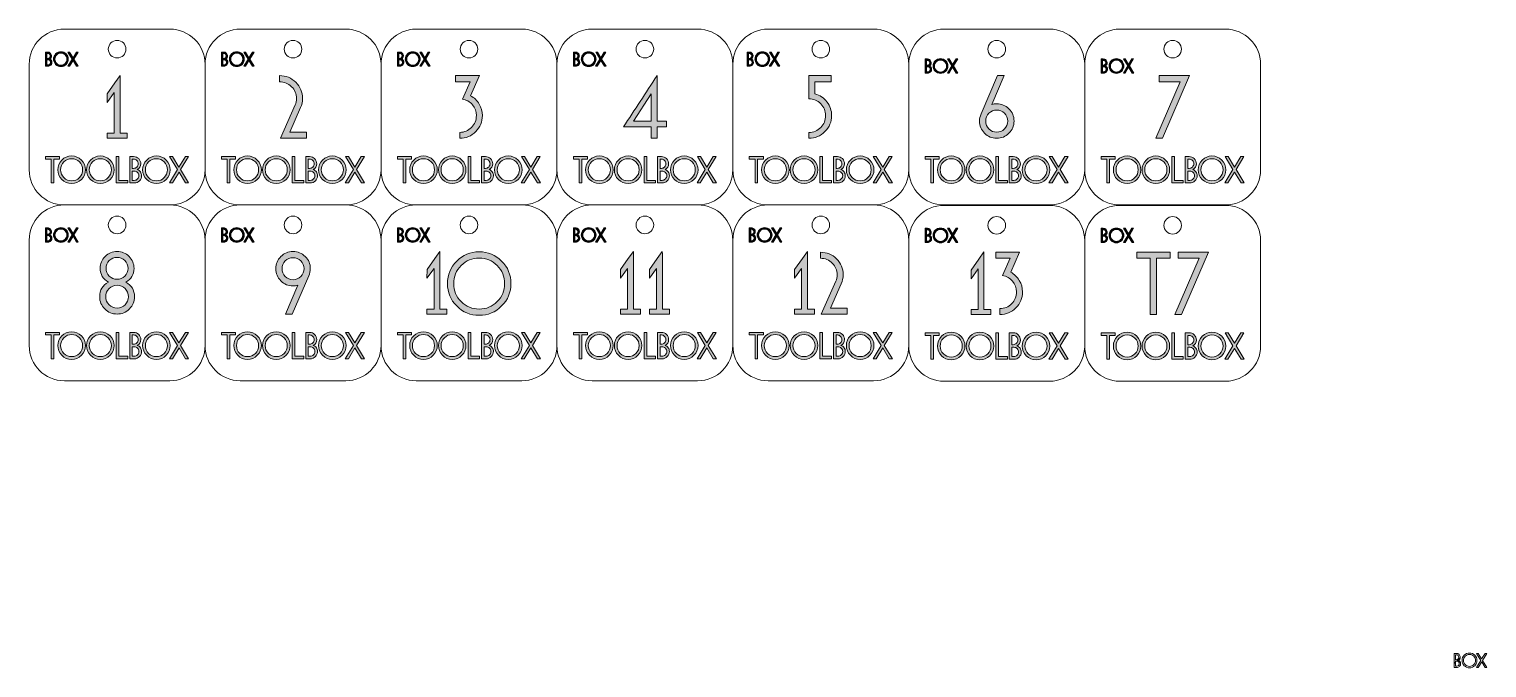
# Model space of a CAD drawing. Header units: inches. Extents: x 30 to 444, y 589 to 771.
import ezdxf

# ---------------------------------------------------------------- set-up
doc = ezdxf.new("R2010")
doc.units = ezdxf.units.IN
doc.header["$MEASUREMENT"] = 0
doc.layers.add('Default', color=7, linetype='Continuous')
pattern_1 = [(45, (0, 0), (-7.07107, 7.07107), [])]

# ---------------------------------------------------------------- blocks, each defined once
blk = doc.blocks.new('block 2')
at = {"layer": 'Default'}
h = blk.add_hatch(color=7, dxfattribs=at)
h.dxf.hatch_style = 2
h.paths.add_polyline_path([(354.21, 705.87), (350.34, 705.87), (350.34, 689.83), (348.6, 689.83), (348.6, 705.87), (344.75, 705.87), (344.75, 707.63), (354.21, 707.63)])
h = blk.add_hatch(color=7, dxfattribs=at)
h.dxf.hatch_style = 2
h.paths.add_polyline_path([(365.18, 707.63), (357.51, 689.83), (355.59, 689.83), (362.49, 705.87), (356.55, 705.87), (356.55, 707.63)])
at = {"layer": 'Default', "lineweight": 0}
for points in [[(354.21, 705.87), (350.34, 705.87), (350.34, 689.83), (348.6, 689.83), (348.6, 705.87), (344.75, 705.87), (344.75, 707.63), (354.21, 707.63), (354.21, 705.87)], [(365.18, 707.63), (357.51, 689.83), (355.59, 689.83), (362.49, 705.87), (356.55, 705.87), (356.55, 707.63), (365.18, 707.63)]]:
    blk.add_lwpolyline(points, dxfattribs=at)
blk = doc.blocks.new('block 3')
at = {"layer": 'Default', "color": 240, "lineweight": 9}
blk.add_open_spline([(39.96, 721.02), (39.96, 721.02), (69.96, 721.02), (69.96, 721.02), (75.48, 721.02), (79.96, 725.49), (79.96, 731.02), (79.96, 731.02), (79.96, 761.02), (79.96, 761.02), (79.96, 766.54), (75.48, 771.02), (69.96, 771.02), (69.96, 771.02), (39.96, 771.02), (39.96, 771.02), (34.44, 771.02), (29.96, 766.54), (29.96, 761.02), (29.96, 761.02), (29.96, 731.02), (29.96, 731.02), (29.96, 725.49), (34.44, 721.02), (39.96, 721.02)], degree=3, knots=[0, 0, 0, 0, 1, 1, 1, 2, 2, 2, 3, 3, 3, 4, 4, 4, 5, 5, 5, 6, 6, 6, 7, 7, 7, 8, 8, 8, 8], dxfattribs=at)
blk = doc.blocks.new('block 4')
at = {"layer": 'Default'}
h = blk.add_hatch(color=7, dxfattribs=at)
h.dxf.hatch_style = 2
edge = h.paths.add_edge_path()
edge.add_spline(control_points=[(36.45, 761.57), (36.45, 761.26), (36.34, 761), (36.12, 760.78), (35.9, 760.56), (35.64, 760.45), (35.33, 760.45), (35.33, 760.45), (34.64, 760.45), (34.64, 760.45), (34.64, 760.45), (34.64, 764.5), (34.64, 764.5), (34.64, 764.5), (35.24, 764.5), (35.24, 764.5), (35.54, 764.5), (35.8, 764.4), (36.01, 764.18), (36.23, 763.96), (36.33, 763.7), (36.33, 763.39), (36.33, 762.99), (36.15, 762.69), (35.78, 762.51), (35.99, 762.44), (36.15, 762.31), (36.27, 762.15), (36.39, 761.98), (36.45, 761.79), (36.45, 761.57)], knot_values=[0, 0, 0, 0, 1, 1, 1, 2, 2, 2, 3, 3, 3, 4, 4, 4, 5, 5, 5, 6, 6, 6, 7, 7, 7, 8, 8, 8, 9, 9, 9, 10, 10, 10, 10], degree=3, periodic=1)
edge = h.paths.add_edge_path()
edge.add_spline(control_points=[(35.94, 763.39), (35.94, 763.59), (35.87, 763.75), (35.73, 763.89), (35.59, 764.03), (35.43, 764.1), (35.24, 764.1), (35.24, 764.1), (35.03, 764.1), (35.03, 764.1), (35.03, 764.1), (35.03, 762.69), (35.03, 762.69), (35.03, 762.69), (35.22, 762.69), (35.22, 762.69), (35.42, 762.69), (35.59, 762.76), (35.73, 762.9), (35.87, 763.03), (35.94, 763.2), (35.94, 763.39)], knot_values=[0, 0, 0, 0, 1, 1, 1, 2, 2, 2, 3, 3, 3, 4, 4, 4, 5, 5, 5, 6, 6, 6, 7, 7, 7, 7], degree=3, periodic=1)
edge = h.paths.add_edge_path()
edge.add_spline(control_points=[(36.06, 761.57), (36.06, 761.77), (35.98, 761.94), (35.84, 762.08), (35.7, 762.22), (35.53, 762.29), (35.33, 762.29), (35.33, 762.29), (35.03, 762.29), (35.03, 762.29), (35.03, 762.29), (35.03, 760.85), (35.03, 760.85), (35.03, 760.85), (35.33, 760.85), (35.33, 760.85), (35.53, 760.85), (35.7, 760.92), (35.84, 761.06), (35.98, 761.2), (36.06, 761.37), (36.06, 761.57)], knot_values=[0, 0, 0, 0, 1, 1, 1, 2, 2, 2, 3, 3, 3, 4, 4, 4, 5, 5, 5, 6, 6, 6, 7, 7, 7, 7], degree=3, periodic=1)
h = blk.add_hatch(color=7, dxfattribs=at)
h.dxf.hatch_style = 2
edge = h.paths.add_edge_path()
edge.add_spline(control_points=[(41.08, 762.48), (41.08, 761.9), (40.88, 761.4), (40.47, 760.99), (40.05, 760.58), (39.56, 760.37), (38.97, 760.37), (38.39, 760.37), (37.89, 760.58), (37.48, 760.99), (37.07, 761.4), (36.87, 761.9), (36.87, 762.48), (36.87, 763.06), (37.07, 763.56), (37.48, 763.97), (37.89, 764.38), (38.39, 764.59), (38.97, 764.59), (39.56, 764.59), (40.05, 764.38), (40.47, 763.97), (40.88, 763.56), (41.08, 763.06), (41.08, 762.48)], knot_values=[0, 0, 0, 0, 1, 1, 1, 2, 2, 2, 3, 3, 3, 4, 4, 4, 5, 5, 5, 6, 6, 6, 7, 7, 7, 8, 8, 8, 8], degree=3, periodic=1)
edge = h.paths.add_edge_path()
edge.add_spline(control_points=[(40.66, 762.48), (40.66, 762.94), (40.5, 763.34), (40.17, 763.68), (39.84, 764.01), (39.44, 764.17), (38.97, 764.17), (38.51, 764.17), (38.11, 764.01), (37.78, 763.68), (37.45, 763.34), (37.28, 762.94), (37.28, 762.48), (37.28, 762.01), (37.45, 761.61), (37.78, 761.28), (38.11, 760.95), (38.51, 760.78), (38.97, 760.78), (39.44, 760.78), (39.84, 760.95), (40.17, 761.28), (40.5, 761.61), (40.66, 762.01), (40.66, 762.48)], knot_values=[0, 0, 0, 0, 1, 1, 1, 2, 2, 2, 3, 3, 3, 4, 4, 4, 5, 5, 5, 6, 6, 6, 7, 7, 7, 8, 8, 8, 8], degree=3, periodic=1)
h = blk.add_hatch(color=7, dxfattribs=at)
h.dxf.hatch_style = 2
h.paths.add_polyline_path([(43.9, 760.45), (43.43, 760.45), (42.43, 762.12), (41.42, 760.45), (40.95, 760.45), (42.19, 762.5), (40.98, 764.5), (41.45, 764.5), (42.42, 762.89), (43.4, 764.5), (43.87, 764.5), (42.66, 762.5)])
at = {"layer": 'Default', "color": 7, "lineweight": 5}
blk.add_lwpolyline([(43.9, 760.45), (43.43, 760.45), (42.43, 762.12), (41.42, 760.45), (40.95, 760.45), (42.19, 762.5), (40.98, 764.5), (41.45, 764.5), (42.42, 762.89), (43.4, 764.5), (43.87, 764.5), (42.66, 762.5), (43.9, 760.45)], dxfattribs=at)
for points, knots in [([(36.45, 761.57), (36.45, 761.26), (36.34, 761), (36.12, 760.78), (35.9, 760.56), (35.64, 760.45), (35.33, 760.45), (35.33, 760.45), (34.64, 760.45), (34.64, 760.45), (34.64, 760.45), (34.64, 764.5), (34.64, 764.5), (34.64, 764.5), (35.24, 764.5), (35.24, 764.5), (35.54, 764.5), (35.8, 764.4), (36.01, 764.18), (36.23, 763.96), (36.33, 763.7), (36.33, 763.39), (36.33, 762.99), (36.15, 762.69), (35.78, 762.51), (35.99, 762.44), (36.15, 762.31), (36.27, 762.15), (36.39, 761.98), (36.45, 761.79), (36.45, 761.57)], [0, 0, 0, 0, 1, 1, 1, 2, 2, 2, 3, 3, 3, 4, 4, 4, 5, 5, 5, 6, 6, 6, 7, 7, 7, 8, 8, 8, 9, 9, 9, 10, 10, 10, 10]), ([(35.94, 763.39), (35.94, 763.59), (35.87, 763.75), (35.73, 763.89), (35.59, 764.03), (35.43, 764.1), (35.24, 764.1), (35.24, 764.1), (35.03, 764.1), (35.03, 764.1), (35.03, 764.1), (35.03, 762.69), (35.03, 762.69), (35.03, 762.69), (35.22, 762.69), (35.22, 762.69), (35.42, 762.69), (35.59, 762.76), (35.73, 762.9), (35.87, 763.03), (35.94, 763.2), (35.94, 763.39)], [0, 0, 0, 0, 1, 1, 1, 2, 2, 2, 3, 3, 3, 4, 4, 4, 5, 5, 5, 6, 6, 6, 7, 7, 7, 7]), ([(41.08, 762.48), (41.08, 761.9), (40.88, 761.4), (40.47, 760.99), (40.05, 760.58), (39.56, 760.37), (38.97, 760.37), (38.39, 760.37), (37.89, 760.58), (37.48, 760.99), (37.07, 761.4), (36.87, 761.9), (36.87, 762.48), (36.87, 763.06), (37.07, 763.56), (37.48, 763.97), (37.89, 764.38), (38.39, 764.59), (38.97, 764.59), (39.56, 764.59), (40.05, 764.38), (40.47, 763.97), (40.88, 763.56), (41.08, 763.06), (41.08, 762.48)], [0, 0, 0, 0, 1, 1, 1, 2, 2, 2, 3, 3, 3, 4, 4, 4, 5, 5, 5, 6, 6, 6, 7, 7, 7, 8, 8, 8, 8]), ([(40.66, 762.48), (40.66, 762.94), (40.5, 763.34), (40.17, 763.68), (39.84, 764.01), (39.44, 764.17), (38.97, 764.17), (38.51, 764.17), (38.11, 764.01), (37.78, 763.68), (37.45, 763.34), (37.28, 762.94), (37.28, 762.48), (37.28, 762.01), (37.45, 761.61), (37.78, 761.28), (38.11, 760.95), (38.51, 760.78), (38.97, 760.78), (39.44, 760.78), (39.84, 760.95), (40.17, 761.28), (40.5, 761.61), (40.66, 762.01), (40.66, 762.48)], [0, 0, 0, 0, 1, 1, 1, 2, 2, 2, 3, 3, 3, 4, 4, 4, 5, 5, 5, 6, 6, 6, 7, 7, 7, 8, 8, 8, 8]), ([(36.06, 761.57), (36.06, 761.77), (35.98, 761.94), (35.84, 762.08), (35.7, 762.22), (35.53, 762.29), (35.33, 762.29), (35.33, 762.29), (35.03, 762.29), (35.03, 762.29), (35.03, 762.29), (35.03, 760.85), (35.03, 760.85), (35.03, 760.85), (35.33, 760.85), (35.33, 760.85), (35.53, 760.85), (35.7, 760.92), (35.84, 761.06), (35.98, 761.2), (36.06, 761.37), (36.06, 761.57)], [0, 0, 0, 0, 1, 1, 1, 2, 2, 2, 3, 3, 3, 4, 4, 4, 5, 5, 5, 6, 6, 6, 7, 7, 7, 7])]:
    blk.add_open_spline(points, degree=3, knots=knots, dxfattribs=at)
blk = doc.blocks.new('block 5')
at = {"layer": 'Default'}
h = blk.add_hatch(color=7, dxfattribs=at)
h.dxf.hatch_style = 2
h.paths.add_polyline_path([(38.63, 734.04), (37, 734.04), (37, 727.26), (36.26, 727.26), (36.26, 734.04), (34.64, 734.04), (34.64, 734.78), (38.63, 734.78)])
h = blk.add_hatch(color=7, dxfattribs=at)
h.dxf.hatch_style = 2
edge = h.paths.add_edge_path()
edge.add_spline(control_points=[(45.94, 731.02), (45.94, 729.94), (45.56, 729.02), (44.79, 728.25), (44.03, 727.49), (43.1, 727.11), (42.02, 727.11), (40.93, 727.11), (40.01, 727.49), (39.25, 728.25), (38.49, 729.02), (38.11, 729.94), (38.11, 731.02), (38.11, 732.1), (38.49, 733.02), (39.25, 733.79), (40.01, 734.55), (40.93, 734.94), (42.02, 734.94), (43.1, 734.94), (44.03, 734.55), (44.79, 733.79), (45.56, 733.02), (45.94, 732.1), (45.94, 731.02)], knot_values=[0, 0, 0, 0, 1, 1, 1, 2, 2, 2, 3, 3, 3, 4, 4, 4, 5, 5, 5, 6, 6, 6, 7, 7, 7, 8, 8, 8, 8], degree=3, periodic=1)
edge = h.paths.add_edge_path()
edge.add_spline(control_points=[(45.16, 731.02), (45.16, 731.89), (44.85, 732.63), (44.24, 733.25), (43.63, 733.86), (42.89, 734.17), (42.02, 734.17), (41.15, 734.17), (40.41, 733.86), (39.8, 733.25), (39.18, 732.63), (38.88, 731.89), (38.88, 731.02), (38.88, 730.15), (39.18, 729.41), (39.8, 728.8), (40.41, 728.18), (41.15, 727.87), (42.02, 727.87), (42.89, 727.87), (43.63, 728.18), (44.24, 728.8), (44.85, 729.41), (45.16, 730.15), (45.16, 731.02)], knot_values=[0, 0, 0, 0, 1, 1, 1, 2, 2, 2, 3, 3, 3, 4, 4, 4, 5, 5, 5, 6, 6, 6, 7, 7, 7, 8, 8, 8, 8], degree=3, periodic=1)
h = blk.add_hatch(color=7, dxfattribs=at)
h.dxf.hatch_style = 2
edge = h.paths.add_edge_path()
edge.add_spline(control_points=[(54.1, 731.02), (54.1, 729.94), (53.72, 729.02), (52.95, 728.25), (52.19, 727.49), (51.26, 727.11), (50.18, 727.11), (49.1, 727.11), (48.17, 727.49), (47.41, 728.25), (46.65, 729.02), (46.27, 729.94), (46.27, 731.02), (46.27, 732.1), (46.65, 733.02), (47.41, 733.79), (48.17, 734.55), (49.1, 734.94), (50.18, 734.94), (51.26, 734.94), (52.19, 734.55), (52.95, 733.79), (53.72, 733.02), (54.1, 732.1), (54.1, 731.02)], knot_values=[0, 0, 0, 0, 1, 1, 1, 2, 2, 2, 3, 3, 3, 4, 4, 4, 5, 5, 5, 6, 6, 6, 7, 7, 7, 8, 8, 8, 8], degree=3, periodic=1)
edge = h.paths.add_edge_path()
edge.add_spline(control_points=[(53.32, 731.02), (53.32, 731.89), (53.01, 732.63), (52.4, 733.25), (51.79, 733.86), (51.05, 734.17), (50.18, 734.17), (49.31, 734.17), (48.58, 733.86), (47.96, 733.25), (47.34, 732.63), (47.04, 731.89), (47.04, 731.02), (47.04, 730.15), (47.34, 729.41), (47.96, 728.8), (48.58, 728.18), (49.31, 727.87), (50.18, 727.87), (51.05, 727.87), (51.79, 728.18), (52.4, 728.8), (53.01, 729.41), (53.32, 730.15), (53.32, 731.02)], knot_values=[0, 0, 0, 0, 1, 1, 1, 2, 2, 2, 3, 3, 3, 4, 4, 4, 5, 5, 5, 6, 6, 6, 7, 7, 7, 8, 8, 8, 8], degree=3, periodic=1)
h = blk.add_hatch(color=7, dxfattribs=at)
h.dxf.hatch_style = 2
h.paths.add_polyline_path([(57.99, 727.26), (54.73, 727.26), (54.73, 734.78), (55.46, 734.78), (55.46, 728.01), (57.99, 728.01)])
h = blk.add_hatch(color=7, dxfattribs=at)
h.dxf.hatch_style = 2
edge = h.paths.add_edge_path()
edge.add_spline(control_points=[(61.91, 729.34), (61.91, 728.76), (61.71, 728.28), (61.3, 727.87), (60.89, 727.46), (60.41, 727.26), (59.83, 727.26), (59.83, 727.26), (58.54, 727.26), (58.54, 727.26), (58.54, 727.26), (58.54, 734.78), (58.54, 734.78), (58.54, 734.78), (59.66, 734.78), (59.66, 734.78), (60.22, 734.78), (60.7, 734.58), (61.1, 734.18), (61.49, 733.78), (61.69, 733.29), (61.69, 732.72), (61.69, 731.96), (61.35, 731.42), (60.67, 731.08), (61.05, 730.94), (61.35, 730.72), (61.58, 730.41), (61.8, 730.09), (61.91, 729.74), (61.91, 729.34)], knot_values=[0, 0, 0, 0, 1, 1, 1, 2, 2, 2, 3, 3, 3, 4, 4, 4, 5, 5, 5, 6, 6, 6, 7, 7, 7, 8, 8, 8, 9, 9, 9, 10, 10, 10, 10], degree=3, periodic=1)
edge = h.paths.add_edge_path()
edge.add_spline(control_points=[(60.96, 732.72), (60.96, 733.08), (60.83, 733.39), (60.57, 733.65), (60.31, 733.91), (60.01, 734.04), (59.65, 734.04), (59.65, 734.04), (59.27, 734.04), (59.27, 734.04), (59.27, 734.04), (59.27, 731.41), (59.27, 731.41), (59.27, 731.41), (59.63, 731.41), (59.63, 731.41), (59.99, 731.41), (60.31, 731.54), (60.57, 731.8), (60.83, 732.05), (60.96, 732.36), (60.96, 732.72)], knot_values=[0, 0, 0, 0, 1, 1, 1, 2, 2, 2, 3, 3, 3, 4, 4, 4, 5, 5, 5, 6, 6, 6, 7, 7, 7, 7], degree=3, periodic=1)
edge = h.paths.add_edge_path()
edge.add_spline(control_points=[(61.17, 729.34), (61.17, 729.7), (61.04, 730.01), (60.78, 730.27), (60.52, 730.53), (60.2, 730.66), (59.83, 730.66), (59.83, 730.66), (59.27, 730.66), (59.27, 730.66), (59.27, 730.66), (59.27, 728.01), (59.27, 728.01), (59.27, 728.01), (59.83, 728.01), (59.83, 728.01), (60.2, 728.01), (60.52, 728.14), (60.78, 728.4), (61.04, 728.66), (61.17, 728.97), (61.17, 729.34)], knot_values=[0, 0, 0, 0, 1, 1, 1, 2, 2, 2, 3, 3, 3, 4, 4, 4, 5, 5, 5, 6, 6, 6, 7, 7, 7, 7], degree=3, periodic=1)
h = blk.add_hatch(color=7, dxfattribs=at)
h.dxf.hatch_style = 2
edge = h.paths.add_edge_path()
edge.add_spline(control_points=[(70.05, 731.02), (70.05, 729.94), (69.67, 729.02), (68.9, 728.25), (68.14, 727.49), (67.21, 727.11), (66.13, 727.11), (65.05, 727.11), (64.12, 727.49), (63.36, 728.25), (62.6, 729.02), (62.22, 729.94), (62.22, 731.02), (62.22, 732.1), (62.6, 733.02), (63.36, 733.79), (64.12, 734.55), (65.05, 734.94), (66.13, 734.94), (67.21, 734.94), (68.14, 734.55), (68.9, 733.79), (69.67, 733.02), (70.05, 732.1), (70.05, 731.02)], knot_values=[0, 0, 0, 0, 1, 1, 1, 2, 2, 2, 3, 3, 3, 4, 4, 4, 5, 5, 5, 6, 6, 6, 7, 7, 7, 8, 8, 8, 8], degree=3, periodic=1)
edge = h.paths.add_edge_path()
edge.add_spline(control_points=[(69.27, 731.02), (69.27, 731.89), (68.96, 732.63), (68.35, 733.25), (67.74, 733.86), (67, 734.17), (66.13, 734.17), (65.26, 734.17), (64.53, 733.86), (63.91, 733.25), (63.29, 732.63), (62.99, 731.89), (62.99, 731.02), (62.99, 730.15), (63.29, 729.41), (63.91, 728.8), (64.53, 728.18), (65.26, 727.87), (66.13, 727.87), (67, 727.87), (67.74, 728.18), (68.35, 728.8), (68.96, 729.41), (69.27, 730.15), (69.27, 731.02)], knot_values=[0, 0, 0, 0, 1, 1, 1, 2, 2, 2, 3, 3, 3, 4, 4, 4, 5, 5, 5, 6, 6, 6, 7, 7, 7, 8, 8, 8, 8], degree=3, periodic=1)
h = blk.add_hatch(color=7, dxfattribs=at)
h.dxf.hatch_style = 2
h.paths.add_polyline_path([(75.28, 727.26), (74.41, 727.26), (72.55, 730.36), (70.67, 727.26), (69.8, 727.26), (72.11, 731.06), (69.86, 734.78), (70.73, 734.78), (72.54, 731.79), (74.35, 734.78), (75.22, 734.78), (72.98, 731.06)])
at = {"layer": 'Default', "color": 7, "lineweight": 5}
for points in [[(38.63, 734.04), (37, 734.04), (37, 727.26), (36.26, 727.26), (36.26, 734.04), (34.64, 734.04), (34.64, 734.78), (38.63, 734.78), (38.63, 734.04)], [(57.99, 727.26), (54.73, 727.26), (54.73, 734.78), (55.46, 734.78), (55.46, 728.01), (57.99, 728.01), (57.99, 727.26)], [(75.28, 727.26), (74.41, 727.26), (72.55, 730.36), (70.67, 727.26), (69.8, 727.26), (72.11, 731.06), (69.86, 734.78), (70.73, 734.78), (72.54, 731.79), (74.35, 734.78), (75.22, 734.78), (72.98, 731.06), (75.28, 727.26)]]:
    blk.add_lwpolyline(points, dxfattribs=at)
for points, knots in [([(45.94, 731.02), (45.94, 729.94), (45.56, 729.02), (44.79, 728.25), (44.03, 727.49), (43.1, 727.11), (42.02, 727.11), (40.93, 727.11), (40.01, 727.49), (39.25, 728.25), (38.49, 729.02), (38.11, 729.94), (38.11, 731.02), (38.11, 732.1), (38.49, 733.02), (39.25, 733.79), (40.01, 734.55), (40.93, 734.94), (42.02, 734.94), (43.1, 734.94), (44.03, 734.55), (44.79, 733.79), (45.56, 733.02), (45.94, 732.1), (45.94, 731.02)], [0, 0, 0, 0, 1, 1, 1, 2, 2, 2, 3, 3, 3, 4, 4, 4, 5, 5, 5, 6, 6, 6, 7, 7, 7, 8, 8, 8, 8]), ([(45.16, 731.02), (45.16, 731.89), (44.85, 732.63), (44.24, 733.25), (43.63, 733.86), (42.89, 734.17), (42.02, 734.17), (41.15, 734.17), (40.41, 733.86), (39.8, 733.25), (39.18, 732.63), (38.88, 731.89), (38.88, 731.02), (38.88, 730.15), (39.18, 729.41), (39.8, 728.8), (40.41, 728.18), (41.15, 727.87), (42.02, 727.87), (42.89, 727.87), (43.63, 728.18), (44.24, 728.8), (44.85, 729.41), (45.16, 730.15), (45.16, 731.02)], [0, 0, 0, 0, 1, 1, 1, 2, 2, 2, 3, 3, 3, 4, 4, 4, 5, 5, 5, 6, 6, 6, 7, 7, 7, 8, 8, 8, 8]), ([(54.1, 731.02), (54.1, 729.94), (53.72, 729.02), (52.95, 728.25), (52.19, 727.49), (51.26, 727.11), (50.18, 727.11), (49.1, 727.11), (48.17, 727.49), (47.41, 728.25), (46.65, 729.02), (46.27, 729.94), (46.27, 731.02), (46.27, 732.1), (46.65, 733.02), (47.41, 733.79), (48.17, 734.55), (49.1, 734.94), (50.18, 734.94), (51.26, 734.94), (52.19, 734.55), (52.95, 733.79), (53.72, 733.02), (54.1, 732.1), (54.1, 731.02)], [0, 0, 0, 0, 1, 1, 1, 2, 2, 2, 3, 3, 3, 4, 4, 4, 5, 5, 5, 6, 6, 6, 7, 7, 7, 8, 8, 8, 8]), ([(53.32, 731.02), (53.32, 731.89), (53.01, 732.63), (52.4, 733.25), (51.79, 733.86), (51.05, 734.17), (50.18, 734.17), (49.31, 734.17), (48.58, 733.86), (47.96, 733.25), (47.34, 732.63), (47.04, 731.89), (47.04, 731.02), (47.04, 730.15), (47.34, 729.41), (47.96, 728.8), (48.58, 728.18), (49.31, 727.87), (50.18, 727.87), (51.05, 727.87), (51.79, 728.18), (52.4, 728.8), (53.01, 729.41), (53.32, 730.15), (53.32, 731.02)], [0, 0, 0, 0, 1, 1, 1, 2, 2, 2, 3, 3, 3, 4, 4, 4, 5, 5, 5, 6, 6, 6, 7, 7, 7, 8, 8, 8, 8]), ([(61.91, 729.34), (61.91, 728.76), (61.71, 728.28), (61.3, 727.87), (60.89, 727.46), (60.41, 727.26), (59.83, 727.26), (59.83, 727.26), (58.54, 727.26), (58.54, 727.26), (58.54, 727.26), (58.54, 734.78), (58.54, 734.78), (58.54, 734.78), (59.66, 734.78), (59.66, 734.78), (60.22, 734.78), (60.7, 734.58), (61.1, 734.18), (61.49, 733.78), (61.69, 733.29), (61.69, 732.72), (61.69, 731.96), (61.35, 731.42), (60.67, 731.08), (61.05, 730.94), (61.35, 730.72), (61.58, 730.41), (61.8, 730.09), (61.91, 729.74), (61.91, 729.34)], [0, 0, 0, 0, 1, 1, 1, 2, 2, 2, 3, 3, 3, 4, 4, 4, 5, 5, 5, 6, 6, 6, 7, 7, 7, 8, 8, 8, 9, 9, 9, 10, 10, 10, 10]), ([(60.96, 732.72), (60.96, 733.08), (60.83, 733.39), (60.57, 733.65), (60.31, 733.91), (60.01, 734.04), (59.65, 734.04), (59.65, 734.04), (59.27, 734.04), (59.27, 734.04), (59.27, 734.04), (59.27, 731.41), (59.27, 731.41), (59.27, 731.41), (59.63, 731.41), (59.63, 731.41), (59.99, 731.41), (60.31, 731.54), (60.57, 731.8), (60.83, 732.05), (60.96, 732.36), (60.96, 732.72)], [0, 0, 0, 0, 1, 1, 1, 2, 2, 2, 3, 3, 3, 4, 4, 4, 5, 5, 5, 6, 6, 6, 7, 7, 7, 7]), ([(70.05, 731.02), (70.05, 729.94), (69.67, 729.02), (68.9, 728.25), (68.14, 727.49), (67.21, 727.11), (66.13, 727.11), (65.05, 727.11), (64.12, 727.49), (63.36, 728.25), (62.6, 729.02), (62.22, 729.94), (62.22, 731.02), (62.22, 732.1), (62.6, 733.02), (63.36, 733.79), (64.12, 734.55), (65.05, 734.94), (66.13, 734.94), (67.21, 734.94), (68.14, 734.55), (68.9, 733.79), (69.67, 733.02), (70.05, 732.1), (70.05, 731.02)], [0, 0, 0, 0, 1, 1, 1, 2, 2, 2, 3, 3, 3, 4, 4, 4, 5, 5, 5, 6, 6, 6, 7, 7, 7, 8, 8, 8, 8]), ([(69.27, 731.02), (69.27, 731.89), (68.96, 732.63), (68.35, 733.25), (67.74, 733.86), (67, 734.17), (66.13, 734.17), (65.26, 734.17), (64.53, 733.86), (63.91, 733.25), (63.29, 732.63), (62.99, 731.89), (62.99, 731.02), (62.99, 730.15), (63.29, 729.41), (63.91, 728.8), (64.53, 728.18), (65.26, 727.87), (66.13, 727.87), (67, 727.87), (67.74, 728.18), (68.35, 728.8), (68.96, 729.41), (69.27, 730.15), (69.27, 731.02)], [0, 0, 0, 0, 1, 1, 1, 2, 2, 2, 3, 3, 3, 4, 4, 4, 5, 5, 5, 6, 6, 6, 7, 7, 7, 8, 8, 8, 8]), ([(61.17, 729.34), (61.17, 729.7), (61.04, 730.01), (60.78, 730.27), (60.52, 730.53), (60.2, 730.66), (59.83, 730.66), (59.83, 730.66), (59.27, 730.66), (59.27, 730.66), (59.27, 730.66), (59.27, 728.01), (59.27, 728.01), (59.27, 728.01), (59.83, 728.01), (59.83, 728.01), (60.2, 728.01), (60.52, 728.14), (60.78, 728.4), (61.04, 728.66), (61.17, 728.97), (61.17, 729.34)], [0, 0, 0, 0, 1, 1, 1, 2, 2, 2, 3, 3, 3, 4, 4, 4, 5, 5, 5, 6, 6, 6, 7, 7, 7, 7])]:
    blk.add_open_spline(points, degree=3, knots=knots, dxfattribs=at)
blk = doc.blocks.new('block 6')
at = {"layer": 'Default'}
h = blk.add_hatch(color=7, dxfattribs=at)
h.dxf.hatch_style = 2
h.paths.add_polyline_path([(148.71, 691.42), (146.71, 691.42), (146.71, 707.37), (146.7, 707.36), (146.7, 707.79), (145.23, 705.74), (143.04, 702.62), (143.03, 700.18), (145.04, 702.96), (145.04, 691.42), (143.03, 691.42), (143.03, 689.99), (145.04, 689.99), (145.04, 689.98), (146.71, 689.98), (146.71, 689.99), (148.71, 689.99)])
h = blk.add_hatch(color=7, dxfattribs=at)
h.dxf.hatch_style = 2
edge = h.paths.add_edge_path()
edge.add_spline(control_points=[(166.9, 698.65), (166.9, 696.16), (166.02, 694.04), (164.25, 692.28), (162.49, 690.51), (160.36, 689.63), (157.86, 689.63), (155.36, 689.63), (153.23, 690.51), (151.48, 692.28), (149.72, 694.04), (148.85, 696.16), (148.85, 698.65), (148.85, 701.14), (149.72, 703.27), (151.48, 705.04), (153.23, 706.8), (155.36, 707.68), (157.86, 707.68), (160.36, 707.68), (162.49, 706.8), (164.25, 705.04), (166.02, 703.27), (166.9, 701.14), (166.9, 698.65)], knot_values=[0, 0, 0, 0, 1, 1, 1, 2, 2, 2, 3, 3, 3, 4, 4, 4, 5, 5, 5, 6, 6, 6, 7, 7, 7, 8, 8, 8, 8], degree=3, periodic=1)
edge = h.paths.add_edge_path()
edge.add_spline(control_points=[(165.1, 698.65), (165.1, 700.65), (164.4, 702.37), (162.99, 703.79), (161.58, 705.2), (159.87, 705.91), (157.86, 705.91), (155.87, 705.91), (154.16, 705.2), (152.75, 703.79), (151.33, 702.37), (150.62, 700.65), (150.62, 698.65), (150.62, 696.65), (151.33, 694.95), (152.75, 693.53), (154.16, 692.11), (155.87, 691.4), (157.86, 691.4), (159.87, 691.4), (161.58, 692.11), (162.99, 693.53), (164.4, 694.95), (165.1, 696.65), (165.1, 698.65)], knot_values=[0, 0, 0, 0, 1, 1, 1, 2, 2, 2, 3, 3, 3, 4, 4, 4, 5, 5, 5, 6, 6, 6, 7, 7, 7, 8, 8, 8, 8], degree=3, periodic=1)
at = {"layer": 'Default', "lineweight": 0}
blk.add_lwpolyline([(148.71, 691.42), (146.71, 691.42), (146.71, 707.37), (146.7, 707.36), (146.7, 707.79), (145.23, 705.74), (143.04, 702.62), (143.03, 700.18), (145.04, 702.96), (145.04, 691.42), (143.03, 691.42), (143.03, 689.99), (145.04, 689.99), (145.04, 689.98), (146.71, 689.98), (146.71, 689.99), (148.71, 689.99), (148.71, 691.42)], dxfattribs=at)
for points in [[(166.9, 698.65), (166.9, 696.16), (166.02, 694.04), (164.25, 692.28), (162.49, 690.51), (160.36, 689.63), (157.86, 689.63), (155.36, 689.63), (153.23, 690.51), (151.48, 692.28), (149.72, 694.04), (148.85, 696.16), (148.85, 698.65), (148.85, 701.14), (149.72, 703.27), (151.48, 705.04), (153.23, 706.8), (155.36, 707.68), (157.86, 707.68), (160.36, 707.68), (162.49, 706.8), (164.25, 705.04), (166.02, 703.27), (166.9, 701.14), (166.9, 698.65)], [(165.1, 698.65), (165.1, 700.65), (164.4, 702.37), (162.99, 703.79), (161.58, 705.2), (159.87, 705.91), (157.86, 705.91), (155.87, 705.91), (154.16, 705.2), (152.75, 703.79), (151.33, 702.37), (150.62, 700.65), (150.62, 698.65), (150.62, 696.65), (151.33, 694.95), (152.75, 693.53), (154.16, 692.11), (155.87, 691.4), (157.86, 691.4), (159.87, 691.4), (161.58, 692.11), (162.99, 693.53), (164.4, 694.95), (165.1, 696.65), (165.1, 698.65)]]:
    blk.add_open_spline(points, degree=3, knots=[0, 0, 0, 0, 1, 1, 1, 2, 2, 2, 3, 3, 3, 4, 4, 4, 5, 5, 5, 6, 6, 6, 7, 7, 7, 8, 8, 8, 8], dxfattribs=at)
blk = doc.blocks.new('block 7')
at = {"layer": 'Default', "color": 240, "lineweight": 9}
blk.add_open_spline([(39.96, 671.02), (39.96, 671.02), (69.96, 671.02), (69.96, 671.02), (75.48, 671.02), (79.96, 675.49), (79.96, 681.02), (79.96, 681.02), (79.96, 711.02), (79.96, 711.02), (79.96, 716.54), (75.48, 721.02), (69.96, 721.02), (69.96, 721.02), (39.96, 721.02), (39.96, 721.02), (34.44, 721.02), (29.96, 716.54), (29.96, 711.02), (29.96, 711.02), (29.96, 681.02), (29.96, 681.02), (29.96, 675.49), (34.44, 671.02), (39.96, 671.02)], degree=3, knots=[0, 0, 0, 0, 1, 1, 1, 2, 2, 2, 3, 3, 3, 4, 4, 4, 5, 5, 5, 6, 6, 6, 7, 7, 7, 8, 8, 8, 8], dxfattribs=at)
blk = doc.blocks.new('block 8')
at = {"layer": 'Default'}
h = blk.add_hatch(color=7, dxfattribs=at)
h.dxf.hatch_style = 2
edge = h.paths.add_edge_path()
edge.add_spline(control_points=[(36.45, 711.57), (36.45, 711.26), (36.34, 711), (36.12, 710.78), (35.9, 710.56), (35.64, 710.45), (35.33, 710.45), (35.33, 710.45), (34.64, 710.45), (34.64, 710.45), (34.64, 710.45), (34.64, 714.5), (34.64, 714.5), (34.64, 714.5), (35.24, 714.5), (35.24, 714.5), (35.54, 714.5), (35.8, 714.4), (36.01, 714.18), (36.23, 713.96), (36.33, 713.7), (36.33, 713.39), (36.33, 712.99), (36.15, 712.69), (35.78, 712.51), (35.99, 712.44), (36.15, 712.31), (36.27, 712.15), (36.39, 711.98), (36.45, 711.79), (36.45, 711.57)], knot_values=[0, 0, 0, 0, 1, 1, 1, 2, 2, 2, 3, 3, 3, 4, 4, 4, 5, 5, 5, 6, 6, 6, 7, 7, 7, 8, 8, 8, 9, 9, 9, 10, 10, 10, 10], degree=3, periodic=1)
edge = h.paths.add_edge_path()
edge.add_spline(control_points=[(35.94, 713.39), (35.94, 713.59), (35.87, 713.75), (35.73, 713.89), (35.59, 714.03), (35.43, 714.1), (35.24, 714.1), (35.24, 714.1), (35.03, 714.1), (35.03, 714.1), (35.03, 714.1), (35.03, 712.69), (35.03, 712.69), (35.03, 712.69), (35.22, 712.69), (35.22, 712.69), (35.42, 712.69), (35.59, 712.76), (35.73, 712.9), (35.87, 713.03), (35.94, 713.2), (35.94, 713.39)], knot_values=[0, 0, 0, 0, 1, 1, 1, 2, 2, 2, 3, 3, 3, 4, 4, 4, 5, 5, 5, 6, 6, 6, 7, 7, 7, 7], degree=3, periodic=1)
edge = h.paths.add_edge_path()
edge.add_spline(control_points=[(36.06, 711.57), (36.06, 711.77), (35.98, 711.94), (35.84, 712.08), (35.7, 712.22), (35.53, 712.29), (35.33, 712.29), (35.33, 712.29), (35.03, 712.29), (35.03, 712.29), (35.03, 712.29), (35.03, 710.85), (35.03, 710.85), (35.03, 710.85), (35.33, 710.85), (35.33, 710.85), (35.53, 710.85), (35.7, 710.92), (35.84, 711.06), (35.98, 711.2), (36.06, 711.37), (36.06, 711.57)], knot_values=[0, 0, 0, 0, 1, 1, 1, 2, 2, 2, 3, 3, 3, 4, 4, 4, 5, 5, 5, 6, 6, 6, 7, 7, 7, 7], degree=3, periodic=1)
h = blk.add_hatch(color=7, dxfattribs=at)
h.dxf.hatch_style = 2
edge = h.paths.add_edge_path()
edge.add_spline(control_points=[(41.08, 712.48), (41.08, 711.9), (40.88, 711.4), (40.47, 710.99), (40.05, 710.58), (39.56, 710.37), (38.97, 710.37), (38.39, 710.37), (37.89, 710.58), (37.48, 710.99), (37.07, 711.4), (36.87, 711.9), (36.87, 712.48), (36.87, 713.06), (37.07, 713.56), (37.48, 713.97), (37.89, 714.38), (38.39, 714.59), (38.97, 714.59), (39.56, 714.59), (40.05, 714.38), (40.47, 713.97), (40.88, 713.56), (41.08, 713.06), (41.08, 712.48)], knot_values=[0, 0, 0, 0, 1, 1, 1, 2, 2, 2, 3, 3, 3, 4, 4, 4, 5, 5, 5, 6, 6, 6, 7, 7, 7, 8, 8, 8, 8], degree=3, periodic=1)
edge = h.paths.add_edge_path()
edge.add_spline(control_points=[(40.66, 712.48), (40.66, 712.94), (40.5, 713.34), (40.17, 713.68), (39.84, 714.01), (39.44, 714.17), (38.97, 714.17), (38.51, 714.17), (38.11, 714.01), (37.78, 713.68), (37.45, 713.34), (37.28, 712.94), (37.28, 712.48), (37.28, 712.01), (37.45, 711.61), (37.78, 711.28), (38.11, 710.95), (38.51, 710.78), (38.97, 710.78), (39.44, 710.78), (39.84, 710.95), (40.17, 711.28), (40.5, 711.61), (40.66, 712.01), (40.66, 712.48)], knot_values=[0, 0, 0, 0, 1, 1, 1, 2, 2, 2, 3, 3, 3, 4, 4, 4, 5, 5, 5, 6, 6, 6, 7, 7, 7, 8, 8, 8, 8], degree=3, periodic=1)
h = blk.add_hatch(color=7, dxfattribs=at)
h.dxf.hatch_style = 2
h.paths.add_polyline_path([(43.9, 710.45), (43.43, 710.45), (42.43, 712.12), (41.42, 710.45), (40.95, 710.45), (42.19, 712.5), (40.98, 714.5), (41.45, 714.5), (42.42, 712.89), (43.4, 714.5), (43.87, 714.5), (42.66, 712.5)])
at = {"layer": 'Default', "color": 7, "lineweight": 5}
blk.add_lwpolyline([(43.9, 710.45), (43.43, 710.45), (42.43, 712.12), (41.42, 710.45), (40.95, 710.45), (42.19, 712.5), (40.98, 714.5), (41.45, 714.5), (42.42, 712.89), (43.4, 714.5), (43.87, 714.5), (42.66, 712.5), (43.9, 710.45)], dxfattribs=at)
for points, knots in [([(36.45, 711.57), (36.45, 711.26), (36.34, 711), (36.12, 710.78), (35.9, 710.56), (35.64, 710.45), (35.33, 710.45), (35.33, 710.45), (34.64, 710.45), (34.64, 710.45), (34.64, 710.45), (34.64, 714.5), (34.64, 714.5), (34.64, 714.5), (35.24, 714.5), (35.24, 714.5), (35.54, 714.5), (35.8, 714.4), (36.01, 714.18), (36.23, 713.96), (36.33, 713.7), (36.33, 713.39), (36.33, 712.99), (36.15, 712.69), (35.78, 712.51), (35.99, 712.44), (36.15, 712.31), (36.27, 712.15), (36.39, 711.98), (36.45, 711.79), (36.45, 711.57)], [0, 0, 0, 0, 1, 1, 1, 2, 2, 2, 3, 3, 3, 4, 4, 4, 5, 5, 5, 6, 6, 6, 7, 7, 7, 8, 8, 8, 9, 9, 9, 10, 10, 10, 10]), ([(35.94, 713.39), (35.94, 713.59), (35.87, 713.75), (35.73, 713.89), (35.59, 714.03), (35.43, 714.1), (35.24, 714.1), (35.24, 714.1), (35.03, 714.1), (35.03, 714.1), (35.03, 714.1), (35.03, 712.69), (35.03, 712.69), (35.03, 712.69), (35.22, 712.69), (35.22, 712.69), (35.42, 712.69), (35.59, 712.76), (35.73, 712.9), (35.87, 713.03), (35.94, 713.2), (35.94, 713.39)], [0, 0, 0, 0, 1, 1, 1, 2, 2, 2, 3, 3, 3, 4, 4, 4, 5, 5, 5, 6, 6, 6, 7, 7, 7, 7]), ([(41.08, 712.48), (41.08, 711.9), (40.88, 711.4), (40.47, 710.99), (40.05, 710.58), (39.56, 710.37), (38.97, 710.37), (38.39, 710.37), (37.89, 710.58), (37.48, 710.99), (37.07, 711.4), (36.87, 711.9), (36.87, 712.48), (36.87, 713.06), (37.07, 713.56), (37.48, 713.97), (37.89, 714.38), (38.39, 714.59), (38.97, 714.59), (39.56, 714.59), (40.05, 714.38), (40.47, 713.97), (40.88, 713.56), (41.08, 713.06), (41.08, 712.48)], [0, 0, 0, 0, 1, 1, 1, 2, 2, 2, 3, 3, 3, 4, 4, 4, 5, 5, 5, 6, 6, 6, 7, 7, 7, 8, 8, 8, 8]), ([(40.66, 712.48), (40.66, 712.94), (40.5, 713.34), (40.17, 713.68), (39.84, 714.01), (39.44, 714.17), (38.97, 714.17), (38.51, 714.17), (38.11, 714.01), (37.78, 713.68), (37.45, 713.34), (37.28, 712.94), (37.28, 712.48), (37.28, 712.01), (37.45, 711.61), (37.78, 711.28), (38.11, 710.95), (38.51, 710.78), (38.97, 710.78), (39.44, 710.78), (39.84, 710.95), (40.17, 711.28), (40.5, 711.61), (40.66, 712.01), (40.66, 712.48)], [0, 0, 0, 0, 1, 1, 1, 2, 2, 2, 3, 3, 3, 4, 4, 4, 5, 5, 5, 6, 6, 6, 7, 7, 7, 8, 8, 8, 8]), ([(36.06, 711.57), (36.06, 711.77), (35.98, 711.94), (35.84, 712.08), (35.7, 712.22), (35.53, 712.29), (35.33, 712.29), (35.33, 712.29), (35.03, 712.29), (35.03, 712.29), (35.03, 712.29), (35.03, 710.85), (35.03, 710.85), (35.03, 710.85), (35.33, 710.85), (35.33, 710.85), (35.53, 710.85), (35.7, 710.92), (35.84, 711.06), (35.98, 711.2), (36.06, 711.37), (36.06, 711.57)], [0, 0, 0, 0, 1, 1, 1, 2, 2, 2, 3, 3, 3, 4, 4, 4, 5, 5, 5, 6, 6, 6, 7, 7, 7, 7])]:
    blk.add_open_spline(points, degree=3, knots=knots, dxfattribs=at)
blk = doc.blocks.new('block 9')
at = {"layer": 'Default'}
h = blk.add_hatch(color=7, dxfattribs=at)
h.dxf.hatch_style = 2
h.paths.add_polyline_path([(38.63, 684.04), (37, 684.04), (37, 677.26), (36.26, 677.26), (36.26, 684.04), (34.64, 684.04), (34.64, 684.78), (38.63, 684.78)])
h = blk.add_hatch(color=7, dxfattribs=at)
h.dxf.hatch_style = 2
edge = h.paths.add_edge_path()
edge.add_spline(control_points=[(45.94, 681.02), (45.94, 679.94), (45.56, 679.02), (44.79, 678.25), (44.03, 677.49), (43.1, 677.11), (42.02, 677.11), (40.93, 677.11), (40.01, 677.49), (39.25, 678.25), (38.49, 679.02), (38.11, 679.94), (38.11, 681.02), (38.11, 682.1), (38.49, 683.02), (39.25, 683.79), (40.01, 684.55), (40.93, 684.94), (42.02, 684.94), (43.1, 684.94), (44.03, 684.55), (44.79, 683.79), (45.56, 683.02), (45.94, 682.1), (45.94, 681.02)], knot_values=[0, 0, 0, 0, 1, 1, 1, 2, 2, 2, 3, 3, 3, 4, 4, 4, 5, 5, 5, 6, 6, 6, 7, 7, 7, 8, 8, 8, 8], degree=3, periodic=1)
edge = h.paths.add_edge_path()
edge.add_spline(control_points=[(45.16, 681.02), (45.16, 681.89), (44.85, 682.63), (44.24, 683.25), (43.63, 683.86), (42.89, 684.17), (42.02, 684.17), (41.15, 684.17), (40.41, 683.86), (39.8, 683.25), (39.18, 682.63), (38.88, 681.89), (38.88, 681.02), (38.88, 680.15), (39.18, 679.41), (39.8, 678.8), (40.41, 678.18), (41.15, 677.87), (42.02, 677.87), (42.89, 677.87), (43.63, 678.18), (44.24, 678.8), (44.85, 679.41), (45.16, 680.15), (45.16, 681.02)], knot_values=[0, 0, 0, 0, 1, 1, 1, 2, 2, 2, 3, 3, 3, 4, 4, 4, 5, 5, 5, 6, 6, 6, 7, 7, 7, 8, 8, 8, 8], degree=3, periodic=1)
h = blk.add_hatch(color=7, dxfattribs=at)
h.dxf.hatch_style = 2
edge = h.paths.add_edge_path()
edge.add_spline(control_points=[(54.1, 681.02), (54.1, 679.94), (53.72, 679.02), (52.95, 678.25), (52.19, 677.49), (51.26, 677.11), (50.18, 677.11), (49.1, 677.11), (48.17, 677.49), (47.41, 678.25), (46.65, 679.02), (46.27, 679.94), (46.27, 681.02), (46.27, 682.1), (46.65, 683.02), (47.41, 683.79), (48.17, 684.55), (49.1, 684.94), (50.18, 684.94), (51.26, 684.94), (52.19, 684.55), (52.95, 683.79), (53.72, 683.02), (54.1, 682.1), (54.1, 681.02)], knot_values=[0, 0, 0, 0, 1, 1, 1, 2, 2, 2, 3, 3, 3, 4, 4, 4, 5, 5, 5, 6, 6, 6, 7, 7, 7, 8, 8, 8, 8], degree=3, periodic=1)
edge = h.paths.add_edge_path()
edge.add_spline(control_points=[(53.32, 681.02), (53.32, 681.89), (53.01, 682.63), (52.4, 683.25), (51.79, 683.86), (51.05, 684.17), (50.18, 684.17), (49.31, 684.17), (48.58, 683.86), (47.96, 683.25), (47.34, 682.63), (47.04, 681.89), (47.04, 681.02), (47.04, 680.15), (47.34, 679.41), (47.96, 678.8), (48.58, 678.18), (49.31, 677.87), (50.18, 677.87), (51.05, 677.87), (51.79, 678.18), (52.4, 678.8), (53.01, 679.41), (53.32, 680.15), (53.32, 681.02)], knot_values=[0, 0, 0, 0, 1, 1, 1, 2, 2, 2, 3, 3, 3, 4, 4, 4, 5, 5, 5, 6, 6, 6, 7, 7, 7, 8, 8, 8, 8], degree=3, periodic=1)
h = blk.add_hatch(color=7, dxfattribs=at)
h.dxf.hatch_style = 2
h.paths.add_polyline_path([(57.99, 677.26), (54.73, 677.26), (54.73, 684.78), (55.46, 684.78), (55.46, 678.01), (57.99, 678.01)])
h = blk.add_hatch(color=7, dxfattribs=at)
h.dxf.hatch_style = 2
edge = h.paths.add_edge_path()
edge.add_spline(control_points=[(61.91, 679.34), (61.91, 678.76), (61.71, 678.28), (61.3, 677.87), (60.89, 677.46), (60.41, 677.26), (59.83, 677.26), (59.83, 677.26), (58.54, 677.26), (58.54, 677.26), (58.54, 677.26), (58.54, 684.78), (58.54, 684.78), (58.54, 684.78), (59.66, 684.78), (59.66, 684.78), (60.22, 684.78), (60.7, 684.58), (61.1, 684.18), (61.49, 683.78), (61.69, 683.29), (61.69, 682.72), (61.69, 681.96), (61.35, 681.42), (60.67, 681.08), (61.05, 680.94), (61.35, 680.72), (61.58, 680.41), (61.8, 680.09), (61.91, 679.74), (61.91, 679.34)], knot_values=[0, 0, 0, 0, 1, 1, 1, 2, 2, 2, 3, 3, 3, 4, 4, 4, 5, 5, 5, 6, 6, 6, 7, 7, 7, 8, 8, 8, 9, 9, 9, 10, 10, 10, 10], degree=3, periodic=1)
edge = h.paths.add_edge_path()
edge.add_spline(control_points=[(60.96, 682.72), (60.96, 683.08), (60.83, 683.39), (60.57, 683.65), (60.31, 683.91), (60.01, 684.04), (59.65, 684.04), (59.65, 684.04), (59.27, 684.04), (59.27, 684.04), (59.27, 684.04), (59.27, 681.41), (59.27, 681.41), (59.27, 681.41), (59.63, 681.41), (59.63, 681.41), (59.99, 681.41), (60.31, 681.54), (60.57, 681.8), (60.83, 682.05), (60.96, 682.36), (60.96, 682.72)], knot_values=[0, 0, 0, 0, 1, 1, 1, 2, 2, 2, 3, 3, 3, 4, 4, 4, 5, 5, 5, 6, 6, 6, 7, 7, 7, 7], degree=3, periodic=1)
edge = h.paths.add_edge_path()
edge.add_spline(control_points=[(61.17, 679.34), (61.17, 679.7), (61.04, 680.01), (60.78, 680.27), (60.52, 680.53), (60.2, 680.66), (59.83, 680.66), (59.83, 680.66), (59.27, 680.66), (59.27, 680.66), (59.27, 680.66), (59.27, 678.01), (59.27, 678.01), (59.27, 678.01), (59.83, 678.01), (59.83, 678.01), (60.2, 678.01), (60.52, 678.14), (60.78, 678.4), (61.04, 678.66), (61.17, 678.97), (61.17, 679.34)], knot_values=[0, 0, 0, 0, 1, 1, 1, 2, 2, 2, 3, 3, 3, 4, 4, 4, 5, 5, 5, 6, 6, 6, 7, 7, 7, 7], degree=3, periodic=1)
h = blk.add_hatch(color=7, dxfattribs=at)
h.dxf.hatch_style = 2
edge = h.paths.add_edge_path()
edge.add_spline(control_points=[(70.05, 681.02), (70.05, 679.94), (69.67, 679.02), (68.9, 678.25), (68.14, 677.49), (67.21, 677.11), (66.13, 677.11), (65.05, 677.11), (64.12, 677.49), (63.36, 678.25), (62.6, 679.02), (62.22, 679.94), (62.22, 681.02), (62.22, 682.1), (62.6, 683.02), (63.36, 683.79), (64.12, 684.55), (65.05, 684.94), (66.13, 684.94), (67.21, 684.94), (68.14, 684.55), (68.9, 683.79), (69.67, 683.02), (70.05, 682.1), (70.05, 681.02)], knot_values=[0, 0, 0, 0, 1, 1, 1, 2, 2, 2, 3, 3, 3, 4, 4, 4, 5, 5, 5, 6, 6, 6, 7, 7, 7, 8, 8, 8, 8], degree=3, periodic=1)
edge = h.paths.add_edge_path()
edge.add_spline(control_points=[(69.27, 681.02), (69.27, 681.89), (68.96, 682.63), (68.35, 683.25), (67.74, 683.86), (67, 684.17), (66.13, 684.17), (65.26, 684.17), (64.53, 683.86), (63.91, 683.25), (63.29, 682.63), (62.99, 681.89), (62.99, 681.02), (62.99, 680.15), (63.29, 679.41), (63.91, 678.8), (64.53, 678.18), (65.26, 677.87), (66.13, 677.87), (67, 677.87), (67.74, 678.18), (68.35, 678.8), (68.96, 679.41), (69.27, 680.15), (69.27, 681.02)], knot_values=[0, 0, 0, 0, 1, 1, 1, 2, 2, 2, 3, 3, 3, 4, 4, 4, 5, 5, 5, 6, 6, 6, 7, 7, 7, 8, 8, 8, 8], degree=3, periodic=1)
h = blk.add_hatch(color=7, dxfattribs=at)
h.dxf.hatch_style = 2
h.paths.add_polyline_path([(75.28, 677.26), (74.41, 677.26), (72.55, 680.36), (70.67, 677.26), (69.8, 677.26), (72.11, 681.06), (69.86, 684.78), (70.73, 684.78), (72.54, 681.79), (74.35, 684.78), (75.22, 684.78), (72.98, 681.06)])
at = {"layer": 'Default', "color": 7, "lineweight": 5}
for points in [[(38.63, 684.04), (37, 684.04), (37, 677.26), (36.26, 677.26), (36.26, 684.04), (34.64, 684.04), (34.64, 684.78), (38.63, 684.78), (38.63, 684.04)], [(57.99, 677.26), (54.73, 677.26), (54.73, 684.78), (55.46, 684.78), (55.46, 678.01), (57.99, 678.01), (57.99, 677.26)], [(75.28, 677.26), (74.41, 677.26), (72.55, 680.36), (70.67, 677.26), (69.8, 677.26), (72.11, 681.06), (69.86, 684.78), (70.73, 684.78), (72.54, 681.79), (74.35, 684.78), (75.22, 684.78), (72.98, 681.06), (75.28, 677.26)]]:
    blk.add_lwpolyline(points, dxfattribs=at)
for points, knots in [([(45.94, 681.02), (45.94, 679.94), (45.56, 679.02), (44.79, 678.25), (44.03, 677.49), (43.1, 677.11), (42.02, 677.11), (40.93, 677.11), (40.01, 677.49), (39.25, 678.25), (38.49, 679.02), (38.11, 679.94), (38.11, 681.02), (38.11, 682.1), (38.49, 683.02), (39.25, 683.79), (40.01, 684.55), (40.93, 684.94), (42.02, 684.94), (43.1, 684.94), (44.03, 684.55), (44.79, 683.79), (45.56, 683.02), (45.94, 682.1), (45.94, 681.02)], [0, 0, 0, 0, 1, 1, 1, 2, 2, 2, 3, 3, 3, 4, 4, 4, 5, 5, 5, 6, 6, 6, 7, 7, 7, 8, 8, 8, 8]), ([(45.16, 681.02), (45.16, 681.89), (44.85, 682.63), (44.24, 683.25), (43.63, 683.86), (42.89, 684.17), (42.02, 684.17), (41.15, 684.17), (40.41, 683.86), (39.8, 683.25), (39.18, 682.63), (38.88, 681.89), (38.88, 681.02), (38.88, 680.15), (39.18, 679.41), (39.8, 678.8), (40.41, 678.18), (41.15, 677.87), (42.02, 677.87), (42.89, 677.87), (43.63, 678.18), (44.24, 678.8), (44.85, 679.41), (45.16, 680.15), (45.16, 681.02)], [0, 0, 0, 0, 1, 1, 1, 2, 2, 2, 3, 3, 3, 4, 4, 4, 5, 5, 5, 6, 6, 6, 7, 7, 7, 8, 8, 8, 8]), ([(54.1, 681.02), (54.1, 679.94), (53.72, 679.02), (52.95, 678.25), (52.19, 677.49), (51.26, 677.11), (50.18, 677.11), (49.1, 677.11), (48.17, 677.49), (47.41, 678.25), (46.65, 679.02), (46.27, 679.94), (46.27, 681.02), (46.27, 682.1), (46.65, 683.02), (47.41, 683.79), (48.17, 684.55), (49.1, 684.94), (50.18, 684.94), (51.26, 684.94), (52.19, 684.55), (52.95, 683.79), (53.72, 683.02), (54.1, 682.1), (54.1, 681.02)], [0, 0, 0, 0, 1, 1, 1, 2, 2, 2, 3, 3, 3, 4, 4, 4, 5, 5, 5, 6, 6, 6, 7, 7, 7, 8, 8, 8, 8]), ([(53.32, 681.02), (53.32, 681.89), (53.01, 682.63), (52.4, 683.25), (51.79, 683.86), (51.05, 684.17), (50.18, 684.17), (49.31, 684.17), (48.58, 683.86), (47.96, 683.25), (47.34, 682.63), (47.04, 681.89), (47.04, 681.02), (47.04, 680.15), (47.34, 679.41), (47.96, 678.8), (48.58, 678.18), (49.31, 677.87), (50.18, 677.87), (51.05, 677.87), (51.79, 678.18), (52.4, 678.8), (53.01, 679.41), (53.32, 680.15), (53.32, 681.02)], [0, 0, 0, 0, 1, 1, 1, 2, 2, 2, 3, 3, 3, 4, 4, 4, 5, 5, 5, 6, 6, 6, 7, 7, 7, 8, 8, 8, 8]), ([(61.91, 679.34), (61.91, 678.76), (61.71, 678.28), (61.3, 677.87), (60.89, 677.46), (60.41, 677.26), (59.83, 677.26), (59.83, 677.26), (58.54, 677.26), (58.54, 677.26), (58.54, 677.26), (58.54, 684.78), (58.54, 684.78), (58.54, 684.78), (59.66, 684.78), (59.66, 684.78), (60.22, 684.78), (60.7, 684.58), (61.1, 684.18), (61.49, 683.78), (61.69, 683.29), (61.69, 682.72), (61.69, 681.96), (61.35, 681.42), (60.67, 681.08), (61.05, 680.94), (61.35, 680.72), (61.58, 680.41), (61.8, 680.09), (61.91, 679.74), (61.91, 679.34)], [0, 0, 0, 0, 1, 1, 1, 2, 2, 2, 3, 3, 3, 4, 4, 4, 5, 5, 5, 6, 6, 6, 7, 7, 7, 8, 8, 8, 9, 9, 9, 10, 10, 10, 10]), ([(60.96, 682.72), (60.96, 683.08), (60.83, 683.39), (60.57, 683.65), (60.31, 683.91), (60.01, 684.04), (59.65, 684.04), (59.65, 684.04), (59.27, 684.04), (59.27, 684.04), (59.27, 684.04), (59.27, 681.41), (59.27, 681.41), (59.27, 681.41), (59.63, 681.41), (59.63, 681.41), (59.99, 681.41), (60.31, 681.54), (60.57, 681.8), (60.83, 682.05), (60.96, 682.36), (60.96, 682.72)], [0, 0, 0, 0, 1, 1, 1, 2, 2, 2, 3, 3, 3, 4, 4, 4, 5, 5, 5, 6, 6, 6, 7, 7, 7, 7]), ([(70.05, 681.02), (70.05, 679.94), (69.67, 679.02), (68.9, 678.25), (68.14, 677.49), (67.21, 677.11), (66.13, 677.11), (65.05, 677.11), (64.12, 677.49), (63.36, 678.25), (62.6, 679.02), (62.22, 679.94), (62.22, 681.02), (62.22, 682.1), (62.6, 683.02), (63.36, 683.79), (64.12, 684.55), (65.05, 684.94), (66.13, 684.94), (67.21, 684.94), (68.14, 684.55), (68.9, 683.79), (69.67, 683.02), (70.05, 682.1), (70.05, 681.02)], [0, 0, 0, 0, 1, 1, 1, 2, 2, 2, 3, 3, 3, 4, 4, 4, 5, 5, 5, 6, 6, 6, 7, 7, 7, 8, 8, 8, 8]), ([(69.27, 681.02), (69.27, 681.89), (68.96, 682.63), (68.35, 683.25), (67.74, 683.86), (67, 684.17), (66.13, 684.17), (65.26, 684.17), (64.53, 683.86), (63.91, 683.25), (63.29, 682.63), (62.99, 681.89), (62.99, 681.02), (62.99, 680.15), (63.29, 679.41), (63.91, 678.8), (64.53, 678.18), (65.26, 677.87), (66.13, 677.87), (67, 677.87), (67.74, 678.18), (68.35, 678.8), (68.96, 679.41), (69.27, 680.15), (69.27, 681.02)], [0, 0, 0, 0, 1, 1, 1, 2, 2, 2, 3, 3, 3, 4, 4, 4, 5, 5, 5, 6, 6, 6, 7, 7, 7, 8, 8, 8, 8]), ([(61.17, 679.34), (61.17, 679.7), (61.04, 680.01), (60.78, 680.27), (60.52, 680.53), (60.2, 680.66), (59.83, 680.66), (59.83, 680.66), (59.27, 680.66), (59.27, 680.66), (59.27, 680.66), (59.27, 678.01), (59.27, 678.01), (59.27, 678.01), (59.83, 678.01), (59.83, 678.01), (60.2, 678.01), (60.52, 678.14), (60.78, 678.4), (61.04, 678.66), (61.17, 678.97), (61.17, 679.34)], [0, 0, 0, 0, 1, 1, 1, 2, 2, 2, 3, 3, 3, 4, 4, 4, 5, 5, 5, 6, 6, 6, 7, 7, 7, 7])]:
    blk.add_open_spline(points, degree=3, knots=knots, dxfattribs=at)
blk = doc.blocks.new('block 10')
at = {"layer": 'Default'}
h = blk.add_hatch(color=7, dxfattribs=at)
h.dxf.hatch_style = 2
edge = h.paths.add_edge_path()
edge.add_spline(control_points=[(86.46, 761.57), (86.46, 761.26), (86.35, 761), (86.13, 760.78), (85.91, 760.56), (85.65, 760.45), (85.34, 760.45), (85.34, 760.45), (84.64, 760.45), (84.64, 760.45), (84.64, 760.45), (84.64, 764.5), (84.64, 764.5), (84.64, 764.5), (85.25, 764.5), (85.25, 764.5), (85.55, 764.5), (85.81, 764.4), (86.02, 764.18), (86.23, 763.96), (86.34, 763.7), (86.34, 763.39), (86.34, 762.99), (86.16, 762.69), (85.79, 762.51), (86, 762.44), (86.16, 762.31), (86.28, 762.15), (86.4, 761.98), (86.46, 761.79), (86.46, 761.57)], knot_values=[0, 0, 0, 0, 1, 1, 1, 2, 2, 2, 3, 3, 3, 4, 4, 4, 5, 5, 5, 6, 6, 6, 7, 7, 7, 8, 8, 8, 9, 9, 9, 10, 10, 10, 10], degree=3, periodic=1)
edge = h.paths.add_edge_path()
edge.add_spline(control_points=[(85.94, 763.39), (85.94, 763.59), (85.87, 763.75), (85.74, 763.89), (85.6, 764.03), (85.43, 764.1), (85.24, 764.1), (85.24, 764.1), (85.04, 764.1), (85.04, 764.1), (85.04, 764.1), (85.04, 762.69), (85.04, 762.69), (85.04, 762.69), (85.23, 762.69), (85.23, 762.69), (85.43, 762.69), (85.59, 762.76), (85.73, 762.9), (85.87, 763.03), (85.94, 763.2), (85.94, 763.39)], knot_values=[0, 0, 0, 0, 1, 1, 1, 2, 2, 2, 3, 3, 3, 4, 4, 4, 5, 5, 5, 6, 6, 6, 7, 7, 7, 7], degree=3, periodic=1)
edge = h.paths.add_edge_path()
edge.add_spline(control_points=[(86.06, 761.57), (86.06, 761.77), (85.99, 761.94), (85.85, 762.08), (85.71, 762.22), (85.54, 762.29), (85.34, 762.29), (85.34, 762.29), (85.04, 762.29), (85.04, 762.29), (85.04, 762.29), (85.04, 760.85), (85.04, 760.85), (85.04, 760.85), (85.34, 760.85), (85.34, 760.85), (85.54, 760.85), (85.71, 760.92), (85.85, 761.06), (85.99, 761.2), (86.06, 761.37), (86.06, 761.57)], knot_values=[0, 0, 0, 0, 1, 1, 1, 2, 2, 2, 3, 3, 3, 4, 4, 4, 5, 5, 5, 6, 6, 6, 7, 7, 7, 7], degree=3, periodic=1)
h = blk.add_hatch(color=7, dxfattribs=at)
h.dxf.hatch_style = 2
edge = h.paths.add_edge_path()
edge.add_spline(control_points=[(91.09, 762.48), (91.09, 761.9), (90.89, 761.4), (90.47, 760.99), (90.06, 760.58), (89.56, 760.37), (88.98, 760.37), (88.4, 760.37), (87.9, 760.58), (87.49, 760.99), (87.08, 761.4), (86.87, 761.9), (86.87, 762.48), (86.87, 763.06), (87.08, 763.56), (87.49, 763.97), (87.9, 764.38), (88.4, 764.59), (88.98, 764.59), (89.56, 764.59), (90.06, 764.38), (90.47, 763.97), (90.89, 763.56), (91.09, 763.06), (91.09, 762.48)], knot_values=[0, 0, 0, 0, 1, 1, 1, 2, 2, 2, 3, 3, 3, 4, 4, 4, 5, 5, 5, 6, 6, 6, 7, 7, 7, 8, 8, 8, 8], degree=3, periodic=1)
edge = h.paths.add_edge_path()
edge.add_spline(control_points=[(90.67, 762.48), (90.67, 762.94), (90.51, 763.34), (90.18, 763.68), (89.85, 764.01), (89.45, 764.17), (88.98, 764.17), (88.51, 764.17), (88.12, 764.01), (87.78, 763.68), (87.45, 763.34), (87.29, 762.94), (87.29, 762.48), (87.29, 762.01), (87.45, 761.61), (87.78, 761.28), (88.12, 760.95), (88.51, 760.78), (88.98, 760.78), (89.45, 760.78), (89.85, 760.95), (90.18, 761.28), (90.51, 761.61), (90.67, 762.01), (90.67, 762.48)], knot_values=[0, 0, 0, 0, 1, 1, 1, 2, 2, 2, 3, 3, 3, 4, 4, 4, 5, 5, 5, 6, 6, 6, 7, 7, 7, 8, 8, 8, 8], degree=3, periodic=1)
h = blk.add_hatch(color=7, dxfattribs=at)
h.dxf.hatch_style = 2
h.paths.add_polyline_path([(93.91, 760.45), (93.44, 760.45), (92.43, 762.12), (91.42, 760.45), (90.96, 760.45), (92.2, 762.5), (90.99, 764.5), (91.46, 764.5), (92.43, 762.89), (93.4, 764.5), (93.87, 764.5), (92.67, 762.5)])
at = {"layer": 'Default', "color": 7, "lineweight": 5}
blk.add_lwpolyline([(93.91, 760.45), (93.44, 760.45), (92.43, 762.12), (91.42, 760.45), (90.96, 760.45), (92.2, 762.5), (90.99, 764.5), (91.46, 764.5), (92.43, 762.89), (93.4, 764.5), (93.87, 764.5), (92.67, 762.5), (93.91, 760.45)], dxfattribs=at)
for points, knots in [([(86.46, 761.57), (86.46, 761.26), (86.35, 761), (86.13, 760.78), (85.91, 760.56), (85.65, 760.45), (85.34, 760.45), (85.34, 760.45), (84.64, 760.45), (84.64, 760.45), (84.64, 760.45), (84.64, 764.5), (84.64, 764.5), (84.64, 764.5), (85.25, 764.5), (85.25, 764.5), (85.55, 764.5), (85.81, 764.4), (86.02, 764.18), (86.23, 763.96), (86.34, 763.7), (86.34, 763.39), (86.34, 762.99), (86.16, 762.69), (85.79, 762.51), (86, 762.44), (86.16, 762.31), (86.28, 762.15), (86.4, 761.98), (86.46, 761.79), (86.46, 761.57)], [0, 0, 0, 0, 1, 1, 1, 2, 2, 2, 3, 3, 3, 4, 4, 4, 5, 5, 5, 6, 6, 6, 7, 7, 7, 8, 8, 8, 9, 9, 9, 10, 10, 10, 10]), ([(85.94, 763.39), (85.94, 763.59), (85.87, 763.75), (85.74, 763.89), (85.6, 764.03), (85.43, 764.1), (85.24, 764.1), (85.24, 764.1), (85.04, 764.1), (85.04, 764.1), (85.04, 764.1), (85.04, 762.69), (85.04, 762.69), (85.04, 762.69), (85.23, 762.69), (85.23, 762.69), (85.43, 762.69), (85.59, 762.76), (85.73, 762.9), (85.87, 763.03), (85.94, 763.2), (85.94, 763.39)], [0, 0, 0, 0, 1, 1, 1, 2, 2, 2, 3, 3, 3, 4, 4, 4, 5, 5, 5, 6, 6, 6, 7, 7, 7, 7]), ([(91.09, 762.48), (91.09, 761.9), (90.89, 761.4), (90.47, 760.99), (90.06, 760.58), (89.56, 760.37), (88.98, 760.37), (88.4, 760.37), (87.9, 760.58), (87.49, 760.99), (87.08, 761.4), (86.87, 761.9), (86.87, 762.48), (86.87, 763.06), (87.08, 763.56), (87.49, 763.97), (87.9, 764.38), (88.4, 764.59), (88.98, 764.59), (89.56, 764.59), (90.06, 764.38), (90.47, 763.97), (90.89, 763.56), (91.09, 763.06), (91.09, 762.48)], [0, 0, 0, 0, 1, 1, 1, 2, 2, 2, 3, 3, 3, 4, 4, 4, 5, 5, 5, 6, 6, 6, 7, 7, 7, 8, 8, 8, 8]), ([(90.67, 762.48), (90.67, 762.94), (90.51, 763.34), (90.18, 763.68), (89.85, 764.01), (89.45, 764.17), (88.98, 764.17), (88.51, 764.17), (88.12, 764.01), (87.78, 763.68), (87.45, 763.34), (87.29, 762.94), (87.29, 762.48), (87.29, 762.01), (87.45, 761.61), (87.78, 761.28), (88.12, 760.95), (88.51, 760.78), (88.98, 760.78), (89.45, 760.78), (89.85, 760.95), (90.18, 761.28), (90.51, 761.61), (90.67, 762.01), (90.67, 762.48)], [0, 0, 0, 0, 1, 1, 1, 2, 2, 2, 3, 3, 3, 4, 4, 4, 5, 5, 5, 6, 6, 6, 7, 7, 7, 8, 8, 8, 8]), ([(86.06, 761.57), (86.06, 761.77), (85.99, 761.94), (85.85, 762.08), (85.71, 762.22), (85.54, 762.29), (85.34, 762.29), (85.34, 762.29), (85.04, 762.29), (85.04, 762.29), (85.04, 762.29), (85.04, 760.85), (85.04, 760.85), (85.04, 760.85), (85.34, 760.85), (85.34, 760.85), (85.54, 760.85), (85.71, 760.92), (85.85, 761.06), (85.99, 761.2), (86.06, 761.37), (86.06, 761.57)], [0, 0, 0, 0, 1, 1, 1, 2, 2, 2, 3, 3, 3, 4, 4, 4, 5, 5, 5, 6, 6, 6, 7, 7, 7, 7])]:
    blk.add_open_spline(points, degree=3, knots=knots, dxfattribs=at)
blk = doc.blocks.new('block 11')
at = {"layer": 'Default', "color": 240, "lineweight": 9}
blk.add_open_spline([(89.96, 721.02), (89.96, 721.02), (119.96, 721.02), (119.96, 721.02), (125.49, 721.02), (129.96, 725.49), (129.96, 731.02), (129.96, 731.02), (129.96, 761.02), (129.96, 761.02), (129.96, 766.54), (125.49, 771.02), (119.96, 771.02), (119.96, 771.02), (89.96, 771.02), (89.96, 771.02), (84.44, 771.02), (79.96, 766.54), (79.96, 761.02), (79.96, 761.02), (79.96, 731.02), (79.96, 731.02), (79.96, 725.49), (84.44, 721.02), (89.96, 721.02)], degree=3, knots=[0, 0, 0, 0, 1, 1, 1, 2, 2, 2, 3, 3, 3, 4, 4, 4, 5, 5, 5, 6, 6, 6, 7, 7, 7, 8, 8, 8, 8], dxfattribs=at)
blk = doc.blocks.new('block 12')
at = {"layer": 'Default', "color": 240, "lineweight": 9}
blk.add_open_spline([(102.46, 765.33), (102.46, 766.71), (103.58, 767.83), (104.96, 767.83), (106.35, 767.83), (107.46, 766.71), (107.46, 765.33), (107.46, 763.95), (106.35, 762.83), (104.96, 762.83), (103.58, 762.83), (102.46, 763.95), (102.46, 765.33), (102.46, 765.33), (102.46, 765.33), (102.46, 765.33)], degree=3, knots=[0, 0, 0, 0, 1, 1, 1, 2, 2, 2, 3, 3, 3, 4, 4, 4, 5, 5, 5, 5], dxfattribs=at)
blk = doc.blocks.new('block 13')
at = {"layer": 'Default', "color": 240, "lineweight": 9}
blk.add_open_spline([(52.46, 765.33), (52.46, 766.71), (53.58, 767.83), (54.96, 767.83), (56.34, 767.83), (57.46, 766.71), (57.46, 765.33), (57.46, 763.95), (56.34, 762.83), (54.96, 762.83), (53.58, 762.83), (52.46, 763.95), (52.46, 765.33), (52.46, 765.33), (52.46, 765.33), (52.46, 765.33)], degree=3, knots=[0, 0, 0, 0, 1, 1, 1, 2, 2, 2, 3, 3, 3, 4, 4, 4, 5, 5, 5, 5], dxfattribs=at)
blk = doc.blocks.new('block 14')
at = {"layer": 'Default'}
h = blk.add_hatch(dxfattribs=at)
h.set_pattern_fill('AI_USER_DEFINED_HATCH', scale=10, angle=45, style=2, pattern_type=0)
h.set_pattern_definition(pattern_1)
edge = h.paths.add_edge_path()
edge.add_spline(control_points=[(436.81, 590.57), (436.81, 590.26), (436.7, 590), (436.48, 589.78), (436.26, 589.56), (436, 589.45), (435.69, 589.45), (435.69, 589.45), (435, 589.45), (435, 589.45), (435, 589.45), (435, 593.5), (435, 593.5), (435, 593.5), (435.6, 593.5), (435.6, 593.5), (435.9, 593.5), (436.16, 593.4), (436.37, 593.18), (436.59, 592.96), (436.69, 592.7), (436.69, 592.39), (436.69, 591.99), (436.51, 591.69), (436.14, 591.51), (436.35, 591.44), (436.51, 591.31), (436.63, 591.15), (436.75, 590.98), (436.81, 590.79), (436.81, 590.57)], knot_values=[0, 0, 0, 0, 1, 1, 1, 2, 2, 2, 3, 3, 3, 4, 4, 4, 5, 5, 5, 6, 6, 6, 7, 7, 7, 8, 8, 8, 9, 9, 9, 10, 10, 10, 10], degree=3, periodic=1)
edge = h.paths.add_edge_path()
edge.add_spline(control_points=[(436.3, 592.39), (436.3, 592.59), (436.23, 592.75), (436.09, 592.89), (435.95, 593.03), (435.79, 593.1), (435.6, 593.1), (435.6, 593.1), (435.39, 593.1), (435.39, 593.1), (435.39, 593.1), (435.39, 591.69), (435.39, 591.69), (435.39, 591.69), (435.58, 591.69), (435.58, 591.69), (435.78, 591.69), (435.95, 591.76), (436.09, 591.9), (436.23, 592.03), (436.3, 592.2), (436.3, 592.39)], knot_values=[0, 0, 0, 0, 1, 1, 1, 2, 2, 2, 3, 3, 3, 4, 4, 4, 5, 5, 5, 6, 6, 6, 7, 7, 7, 7], degree=3, periodic=1)
edge = h.paths.add_edge_path()
edge.add_spline(control_points=[(436.42, 590.57), (436.42, 590.77), (436.34, 590.94), (436.2, 591.08), (436.06, 591.22), (435.89, 591.29), (435.69, 591.29), (435.69, 591.29), (435.39, 591.29), (435.39, 591.29), (435.39, 591.29), (435.39, 589.85), (435.39, 589.85), (435.39, 589.85), (435.69, 589.85), (435.69, 589.85), (435.89, 589.85), (436.06, 589.92), (436.2, 590.06), (436.34, 590.2), (436.42, 590.37), (436.42, 590.57)], knot_values=[0, 0, 0, 0, 1, 1, 1, 2, 2, 2, 3, 3, 3, 4, 4, 4, 5, 5, 5, 6, 6, 6, 7, 7, 7, 7], degree=3, periodic=1)
h = blk.add_hatch(dxfattribs=at)
h.set_pattern_fill('AI_USER_DEFINED_HATCH', scale=10, angle=45, style=2, pattern_type=0)
h.set_pattern_definition(pattern_1)
edge = h.paths.add_edge_path()
edge.add_spline(control_points=[(441.44, 591.48), (441.44, 590.9), (441.24, 590.4), (440.83, 589.99), (440.41, 589.58), (439.92, 589.37), (439.33, 589.37), (438.75, 589.37), (438.25, 589.58), (437.84, 589.99), (437.43, 590.4), (437.23, 590.9), (437.23, 591.48), (437.23, 592.06), (437.43, 592.56), (437.84, 592.97), (438.25, 593.38), (438.75, 593.59), (439.33, 593.59), (439.92, 593.59), (440.41, 593.38), (440.83, 592.97), (441.24, 592.56), (441.44, 592.06), (441.44, 591.48)], knot_values=[0, 0, 0, 0, 1, 1, 1, 2, 2, 2, 3, 3, 3, 4, 4, 4, 5, 5, 5, 6, 6, 6, 7, 7, 7, 8, 8, 8, 8], degree=3, periodic=1)
edge = h.paths.add_edge_path()
edge.add_spline(control_points=[(441.02, 591.48), (441.02, 591.94), (440.86, 592.34), (440.53, 592.68), (440.2, 593.01), (439.8, 593.17), (439.33, 593.17), (438.87, 593.17), (438.47, 593.01), (438.14, 592.68), (437.81, 592.34), (437.64, 591.94), (437.64, 591.48), (437.64, 591.01), (437.81, 590.61), (438.14, 590.28), (438.47, 589.95), (438.87, 589.78), (439.33, 589.78), (439.8, 589.78), (440.2, 589.95), (440.53, 590.28), (440.86, 590.61), (441.02, 591.01), (441.02, 591.48)], knot_values=[0, 0, 0, 0, 1, 1, 1, 2, 2, 2, 3, 3, 3, 4, 4, 4, 5, 5, 5, 6, 6, 6, 7, 7, 7, 8, 8, 8, 8], degree=3, periodic=1)
h = blk.add_hatch(dxfattribs=at)
h.set_pattern_fill('AI_USER_DEFINED_HATCH', scale=10, angle=45, style=2, pattern_type=0)
h.set_pattern_definition(pattern_1)
h.paths.add_polyline_path([(444.26, 589.45), (443.79, 589.45), (442.79, 591.12), (441.78, 589.45), (441.31, 589.45), (442.55, 591.5), (441.34, 593.5), (441.81, 593.5), (442.78, 591.89), (443.76, 593.5), (444.23, 593.5), (443.02, 591.5)])
at = {"layer": 'Default', "lineweight": 0}
blk.add_lwpolyline([(444.26, 589.45), (443.79, 589.45), (442.79, 591.12), (441.78, 589.45), (441.31, 589.45), (442.55, 591.5), (441.34, 593.5), (441.81, 593.5), (442.78, 591.89), (443.76, 593.5), (444.23, 593.5), (443.02, 591.5), (444.26, 589.45)], dxfattribs=at)
for points, knots in [([(436.81, 590.57), (436.81, 590.26), (436.7, 590), (436.48, 589.78), (436.26, 589.56), (436, 589.45), (435.69, 589.45), (435.69, 589.45), (435, 589.45), (435, 589.45), (435, 589.45), (435, 593.5), (435, 593.5), (435, 593.5), (435.6, 593.5), (435.6, 593.5), (435.9, 593.5), (436.16, 593.4), (436.37, 593.18), (436.59, 592.96), (436.69, 592.7), (436.69, 592.39), (436.69, 591.99), (436.51, 591.69), (436.14, 591.51), (436.35, 591.44), (436.51, 591.31), (436.63, 591.15), (436.75, 590.98), (436.81, 590.79), (436.81, 590.57)], [0, 0, 0, 0, 1, 1, 1, 2, 2, 2, 3, 3, 3, 4, 4, 4, 5, 5, 5, 6, 6, 6, 7, 7, 7, 8, 8, 8, 9, 9, 9, 10, 10, 10, 10]), ([(436.3, 592.39), (436.3, 592.59), (436.23, 592.75), (436.09, 592.89), (435.95, 593.03), (435.79, 593.1), (435.6, 593.1), (435.6, 593.1), (435.39, 593.1), (435.39, 593.1), (435.39, 593.1), (435.39, 591.69), (435.39, 591.69), (435.39, 591.69), (435.58, 591.69), (435.58, 591.69), (435.78, 591.69), (435.95, 591.76), (436.09, 591.9), (436.23, 592.03), (436.3, 592.2), (436.3, 592.39)], [0, 0, 0, 0, 1, 1, 1, 2, 2, 2, 3, 3, 3, 4, 4, 4, 5, 5, 5, 6, 6, 6, 7, 7, 7, 7]), ([(441.44, 591.48), (441.44, 590.9), (441.24, 590.4), (440.83, 589.99), (440.41, 589.58), (439.92, 589.37), (439.33, 589.37), (438.75, 589.37), (438.25, 589.58), (437.84, 589.99), (437.43, 590.4), (437.23, 590.9), (437.23, 591.48), (437.23, 592.06), (437.43, 592.56), (437.84, 592.97), (438.25, 593.38), (438.75, 593.59), (439.33, 593.59), (439.92, 593.59), (440.41, 593.38), (440.83, 592.97), (441.24, 592.56), (441.44, 592.06), (441.44, 591.48)], [0, 0, 0, 0, 1, 1, 1, 2, 2, 2, 3, 3, 3, 4, 4, 4, 5, 5, 5, 6, 6, 6, 7, 7, 7, 8, 8, 8, 8]), ([(441.02, 591.48), (441.02, 591.94), (440.86, 592.34), (440.53, 592.68), (440.2, 593.01), (439.8, 593.17), (439.33, 593.17), (438.87, 593.17), (438.47, 593.01), (438.14, 592.68), (437.81, 592.34), (437.64, 591.94), (437.64, 591.48), (437.64, 591.01), (437.81, 590.61), (438.14, 590.28), (438.47, 589.95), (438.87, 589.78), (439.33, 589.78), (439.8, 589.78), (440.2, 589.95), (440.53, 590.28), (440.86, 590.61), (441.02, 591.01), (441.02, 591.48)], [0, 0, 0, 0, 1, 1, 1, 2, 2, 2, 3, 3, 3, 4, 4, 4, 5, 5, 5, 6, 6, 6, 7, 7, 7, 8, 8, 8, 8]), ([(436.42, 590.57), (436.42, 590.77), (436.34, 590.94), (436.2, 591.08), (436.06, 591.22), (435.89, 591.29), (435.69, 591.29), (435.69, 591.29), (435.39, 591.29), (435.39, 591.29), (435.39, 591.29), (435.39, 589.85), (435.39, 589.85), (435.39, 589.85), (435.69, 589.85), (435.69, 589.85), (435.89, 589.85), (436.06, 589.92), (436.2, 590.06), (436.34, 590.2), (436.42, 590.37), (436.42, 590.57)], [0, 0, 0, 0, 1, 1, 1, 2, 2, 2, 3, 3, 3, 4, 4, 4, 5, 5, 5, 6, 6, 6, 7, 7, 7, 7])]:
    blk.add_open_spline(points, degree=3, knots=knots, dxfattribs=at)
blk = doc.blocks.new('block 15')
at = {"layer": 'Default', "color": 240, "lineweight": 9}
blk.add_open_spline([(52.46, 715.33), (52.46, 716.71), (53.58, 717.83), (54.96, 717.83), (56.34, 717.83), (57.46, 716.71), (57.46, 715.33), (57.46, 713.95), (56.34, 712.83), (54.96, 712.83), (53.58, 712.83), (52.46, 713.95), (52.46, 715.33), (52.46, 715.33), (52.46, 715.33), (52.46, 715.33)], degree=3, knots=[0, 0, 0, 0, 1, 1, 1, 2, 2, 2, 3, 3, 3, 4, 4, 4, 5, 5, 5, 5], dxfattribs=at)
blk = doc.blocks.new('block 16')
at = {"layer": 'Default'}
h = blk.add_hatch(color=7, dxfattribs=at)
h.dxf.hatch_style = 2
h.paths.add_polyline_path([(88.64, 734.04), (87, 734.04), (87, 727.26), (86.27, 727.26), (86.27, 734.04), (84.64, 734.04), (84.64, 734.78), (88.64, 734.78)])
h = blk.add_hatch(color=7, dxfattribs=at)
h.dxf.hatch_style = 2
edge = h.paths.add_edge_path()
edge.add_spline(control_points=[(95.95, 731.02), (95.95, 729.94), (95.56, 729.02), (94.8, 728.25), (94.03, 727.49), (93.11, 727.11), (92.02, 727.11), (90.94, 727.11), (90.02, 727.49), (89.26, 728.25), (88.49, 729.02), (88.11, 729.94), (88.11, 731.02), (88.11, 732.1), (88.49, 733.02), (89.26, 733.79), (90.02, 734.55), (90.94, 734.94), (92.02, 734.94), (93.11, 734.94), (94.03, 734.55), (94.8, 733.79), (95.56, 733.02), (95.95, 732.1), (95.95, 731.02)], knot_values=[0, 0, 0, 0, 1, 1, 1, 2, 2, 2, 3, 3, 3, 4, 4, 4, 5, 5, 5, 6, 6, 6, 7, 7, 7, 8, 8, 8, 8], degree=3, periodic=1)
edge = h.paths.add_edge_path()
edge.add_spline(control_points=[(95.17, 731.02), (95.17, 731.89), (94.86, 732.63), (94.25, 733.25), (93.64, 733.86), (92.9, 734.17), (92.02, 734.17), (91.16, 734.17), (90.42, 733.86), (89.81, 733.25), (89.19, 732.63), (88.88, 731.89), (88.88, 731.02), (88.88, 730.15), (89.19, 729.41), (89.81, 728.8), (90.42, 728.18), (91.16, 727.87), (92.02, 727.87), (92.9, 727.87), (93.64, 728.18), (94.25, 728.8), (94.86, 729.41), (95.17, 730.15), (95.17, 731.02)], knot_values=[0, 0, 0, 0, 1, 1, 1, 2, 2, 2, 3, 3, 3, 4, 4, 4, 5, 5, 5, 6, 6, 6, 7, 7, 7, 8, 8, 8, 8], degree=3, periodic=1)
h = blk.add_hatch(color=7, dxfattribs=at)
h.dxf.hatch_style = 2
edge = h.paths.add_edge_path()
edge.add_spline(control_points=[(104.11, 731.02), (104.11, 729.94), (103.72, 729.02), (102.96, 728.25), (102.19, 727.49), (101.27, 727.11), (100.19, 727.11), (99.1, 727.11), (98.18, 727.49), (97.42, 728.25), (96.66, 729.02), (96.28, 729.94), (96.28, 731.02), (96.28, 732.1), (96.66, 733.02), (97.42, 733.79), (98.18, 734.55), (99.1, 734.94), (100.19, 734.94), (101.27, 734.94), (102.19, 734.55), (102.96, 733.79), (103.72, 733.02), (104.11, 732.1), (104.11, 731.02)], knot_values=[0, 0, 0, 0, 1, 1, 1, 2, 2, 2, 3, 3, 3, 4, 4, 4, 5, 5, 5, 6, 6, 6, 7, 7, 7, 8, 8, 8, 8], degree=3, periodic=1)
edge = h.paths.add_edge_path()
edge.add_spline(control_points=[(103.33, 731.02), (103.33, 731.89), (103.02, 732.63), (102.41, 733.25), (101.8, 733.86), (101.06, 734.17), (100.19, 734.17), (99.32, 734.17), (98.58, 733.86), (97.97, 733.25), (97.35, 732.63), (97.04, 731.89), (97.04, 731.02), (97.04, 730.15), (97.35, 729.41), (97.97, 728.8), (98.58, 728.18), (99.32, 727.87), (100.19, 727.87), (101.06, 727.87), (101.8, 728.18), (102.41, 728.8), (103.02, 729.41), (103.33, 730.15), (103.33, 731.02)], knot_values=[0, 0, 0, 0, 1, 1, 1, 2, 2, 2, 3, 3, 3, 4, 4, 4, 5, 5, 5, 6, 6, 6, 7, 7, 7, 8, 8, 8, 8], degree=3, periodic=1)
h = blk.add_hatch(color=7, dxfattribs=at)
h.dxf.hatch_style = 2
h.paths.add_polyline_path([(108, 727.26), (104.73, 727.26), (104.73, 734.78), (105.47, 734.78), (105.47, 728.01), (108, 728.01)])
h = blk.add_hatch(color=7, dxfattribs=at)
h.dxf.hatch_style = 2
edge = h.paths.add_edge_path()
edge.add_spline(control_points=[(111.92, 729.34), (111.92, 728.76), (111.71, 728.28), (111.31, 727.87), (110.9, 727.46), (110.41, 727.26), (109.84, 727.26), (109.84, 727.26), (108.55, 727.26), (108.55, 727.26), (108.55, 727.26), (108.55, 734.78), (108.55, 734.78), (108.55, 734.78), (109.67, 734.78), (109.67, 734.78), (110.23, 734.78), (110.71, 734.58), (111.1, 734.18), (111.5, 733.78), (111.7, 733.29), (111.7, 732.72), (111.7, 731.96), (111.36, 731.42), (110.68, 731.08), (111.06, 730.94), (111.36, 730.72), (111.58, 730.41), (111.81, 730.09), (111.92, 729.74), (111.92, 729.34)], knot_values=[0, 0, 0, 0, 1, 1, 1, 2, 2, 2, 3, 3, 3, 4, 4, 4, 5, 5, 5, 6, 6, 6, 7, 7, 7, 8, 8, 8, 9, 9, 9, 10, 10, 10, 10], degree=3, periodic=1)
edge = h.paths.add_edge_path()
edge.add_spline(control_points=[(110.96, 732.72), (110.96, 733.08), (110.83, 733.39), (110.58, 733.65), (110.32, 733.91), (110.02, 734.04), (109.66, 734.04), (109.66, 734.04), (109.28, 734.04), (109.28, 734.04), (109.28, 734.04), (109.28, 731.41), (109.28, 731.41), (109.28, 731.41), (109.64, 731.41), (109.64, 731.41), (110, 731.41), (110.31, 731.54), (110.57, 731.8), (110.83, 732.05), (110.96, 732.36), (110.96, 732.72)], knot_values=[0, 0, 0, 0, 1, 1, 1, 2, 2, 2, 3, 3, 3, 4, 4, 4, 5, 5, 5, 6, 6, 6, 7, 7, 7, 7], degree=3, periodic=1)
edge = h.paths.add_edge_path()
edge.add_spline(control_points=[(111.18, 729.34), (111.18, 729.7), (111.05, 730.01), (110.79, 730.27), (110.52, 730.53), (110.21, 730.66), (109.84, 730.66), (109.84, 730.66), (109.28, 730.66), (109.28, 730.66), (109.28, 730.66), (109.28, 728.01), (109.28, 728.01), (109.28, 728.01), (109.84, 728.01), (109.84, 728.01), (110.21, 728.01), (110.52, 728.14), (110.79, 728.4), (111.05, 728.66), (111.18, 728.97), (111.18, 729.34)], knot_values=[0, 0, 0, 0, 1, 1, 1, 2, 2, 2, 3, 3, 3, 4, 4, 4, 5, 5, 5, 6, 6, 6, 7, 7, 7, 7], degree=3, periodic=1)
h = blk.add_hatch(color=7, dxfattribs=at)
h.dxf.hatch_style = 2
edge = h.paths.add_edge_path()
edge.add_spline(control_points=[(120.06, 731.02), (120.06, 729.94), (119.67, 729.02), (118.91, 728.25), (118.14, 727.49), (117.22, 727.11), (116.14, 727.11), (115.05, 727.11), (114.13, 727.49), (113.37, 728.25), (112.61, 729.02), (112.23, 729.94), (112.23, 731.02), (112.23, 732.1), (112.61, 733.02), (113.37, 733.79), (114.13, 734.55), (115.05, 734.94), (116.14, 734.94), (117.22, 734.94), (118.14, 734.55), (118.91, 733.79), (119.67, 733.02), (120.06, 732.1), (120.06, 731.02)], knot_values=[0, 0, 0, 0, 1, 1, 1, 2, 2, 2, 3, 3, 3, 4, 4, 4, 5, 5, 5, 6, 6, 6, 7, 7, 7, 8, 8, 8, 8], degree=3, periodic=1)
edge = h.paths.add_edge_path()
edge.add_spline(control_points=[(119.28, 731.02), (119.28, 731.89), (118.97, 732.63), (118.36, 733.25), (117.75, 733.86), (117.01, 734.17), (116.14, 734.17), (115.27, 734.17), (114.53, 733.86), (113.92, 733.25), (113.3, 732.63), (112.99, 731.89), (112.99, 731.02), (112.99, 730.15), (113.3, 729.41), (113.92, 728.8), (114.53, 728.18), (115.27, 727.87), (116.14, 727.87), (117.01, 727.87), (117.75, 728.18), (118.36, 728.8), (118.97, 729.41), (119.28, 730.15), (119.28, 731.02)], knot_values=[0, 0, 0, 0, 1, 1, 1, 2, 2, 2, 3, 3, 3, 4, 4, 4, 5, 5, 5, 6, 6, 6, 7, 7, 7, 8, 8, 8, 8], degree=3, periodic=1)
h = blk.add_hatch(color=7, dxfattribs=at)
h.dxf.hatch_style = 2
h.paths.add_polyline_path([(125.29, 727.26), (124.41, 727.26), (122.55, 730.36), (120.68, 727.26), (119.8, 727.26), (122.12, 731.06), (119.87, 734.78), (120.74, 734.78), (122.55, 731.79), (124.35, 734.78), (125.23, 734.78), (122.99, 731.06)])
at = {"layer": 'Default', "color": 7, "lineweight": 5}
for points in [[(88.64, 734.04), (87, 734.04), (87, 727.26), (86.27, 727.26), (86.27, 734.04), (84.64, 734.04), (84.64, 734.78), (88.64, 734.78), (88.64, 734.04)], [(108, 727.26), (104.73, 727.26), (104.73, 734.78), (105.47, 734.78), (105.47, 728.01), (108, 728.01), (108, 727.26)], [(125.29, 727.26), (124.41, 727.26), (122.55, 730.36), (120.68, 727.26), (119.8, 727.26), (122.12, 731.06), (119.87, 734.78), (120.74, 734.78), (122.55, 731.79), (124.35, 734.78), (125.23, 734.78), (122.99, 731.06), (125.29, 727.26)]]:
    blk.add_lwpolyline(points, dxfattribs=at)
for points, knots in [([(95.95, 731.02), (95.95, 729.94), (95.56, 729.02), (94.8, 728.25), (94.03, 727.49), (93.11, 727.11), (92.02, 727.11), (90.94, 727.11), (90.02, 727.49), (89.26, 728.25), (88.49, 729.02), (88.11, 729.94), (88.11, 731.02), (88.11, 732.1), (88.49, 733.02), (89.26, 733.79), (90.02, 734.55), (90.94, 734.94), (92.02, 734.94), (93.11, 734.94), (94.03, 734.55), (94.8, 733.79), (95.56, 733.02), (95.95, 732.1), (95.95, 731.02)], [0, 0, 0, 0, 1, 1, 1, 2, 2, 2, 3, 3, 3, 4, 4, 4, 5, 5, 5, 6, 6, 6, 7, 7, 7, 8, 8, 8, 8]), ([(95.17, 731.02), (95.17, 731.89), (94.86, 732.63), (94.25, 733.25), (93.64, 733.86), (92.9, 734.17), (92.02, 734.17), (91.16, 734.17), (90.42, 733.86), (89.81, 733.25), (89.19, 732.63), (88.88, 731.89), (88.88, 731.02), (88.88, 730.15), (89.19, 729.41), (89.81, 728.8), (90.42, 728.18), (91.16, 727.87), (92.02, 727.87), (92.9, 727.87), (93.64, 728.18), (94.25, 728.8), (94.86, 729.41), (95.17, 730.15), (95.17, 731.02)], [0, 0, 0, 0, 1, 1, 1, 2, 2, 2, 3, 3, 3, 4, 4, 4, 5, 5, 5, 6, 6, 6, 7, 7, 7, 8, 8, 8, 8]), ([(104.11, 731.02), (104.11, 729.94), (103.72, 729.02), (102.96, 728.25), (102.19, 727.49), (101.27, 727.11), (100.19, 727.11), (99.1, 727.11), (98.18, 727.49), (97.42, 728.25), (96.66, 729.02), (96.28, 729.94), (96.28, 731.02), (96.28, 732.1), (96.66, 733.02), (97.42, 733.79), (98.18, 734.55), (99.1, 734.94), (100.19, 734.94), (101.27, 734.94), (102.19, 734.55), (102.96, 733.79), (103.72, 733.02), (104.11, 732.1), (104.11, 731.02)], [0, 0, 0, 0, 1, 1, 1, 2, 2, 2, 3, 3, 3, 4, 4, 4, 5, 5, 5, 6, 6, 6, 7, 7, 7, 8, 8, 8, 8]), ([(103.33, 731.02), (103.33, 731.89), (103.02, 732.63), (102.41, 733.25), (101.8, 733.86), (101.06, 734.17), (100.19, 734.17), (99.32, 734.17), (98.58, 733.86), (97.97, 733.25), (97.35, 732.63), (97.04, 731.89), (97.04, 731.02), (97.04, 730.15), (97.35, 729.41), (97.97, 728.8), (98.58, 728.18), (99.32, 727.87), (100.19, 727.87), (101.06, 727.87), (101.8, 728.18), (102.41, 728.8), (103.02, 729.41), (103.33, 730.15), (103.33, 731.02)], [0, 0, 0, 0, 1, 1, 1, 2, 2, 2, 3, 3, 3, 4, 4, 4, 5, 5, 5, 6, 6, 6, 7, 7, 7, 8, 8, 8, 8]), ([(111.92, 729.34), (111.92, 728.76), (111.71, 728.28), (111.31, 727.87), (110.9, 727.46), (110.41, 727.26), (109.84, 727.26), (109.84, 727.26), (108.55, 727.26), (108.55, 727.26), (108.55, 727.26), (108.55, 734.78), (108.55, 734.78), (108.55, 734.78), (109.67, 734.78), (109.67, 734.78), (110.23, 734.78), (110.71, 734.58), (111.1, 734.18), (111.5, 733.78), (111.7, 733.29), (111.7, 732.72), (111.7, 731.96), (111.36, 731.42), (110.68, 731.08), (111.06, 730.94), (111.36, 730.72), (111.58, 730.41), (111.81, 730.09), (111.92, 729.74), (111.92, 729.34)], [0, 0, 0, 0, 1, 1, 1, 2, 2, 2, 3, 3, 3, 4, 4, 4, 5, 5, 5, 6, 6, 6, 7, 7, 7, 8, 8, 8, 9, 9, 9, 10, 10, 10, 10]), ([(110.96, 732.72), (110.96, 733.08), (110.83, 733.39), (110.58, 733.65), (110.32, 733.91), (110.02, 734.04), (109.66, 734.04), (109.66, 734.04), (109.28, 734.04), (109.28, 734.04), (109.28, 734.04), (109.28, 731.41), (109.28, 731.41), (109.28, 731.41), (109.64, 731.41), (109.64, 731.41), (110, 731.41), (110.31, 731.54), (110.57, 731.8), (110.83, 732.05), (110.96, 732.36), (110.96, 732.72)], [0, 0, 0, 0, 1, 1, 1, 2, 2, 2, 3, 3, 3, 4, 4, 4, 5, 5, 5, 6, 6, 6, 7, 7, 7, 7]), ([(120.06, 731.02), (120.06, 729.94), (119.67, 729.02), (118.91, 728.25), (118.14, 727.49), (117.22, 727.11), (116.14, 727.11), (115.05, 727.11), (114.13, 727.49), (113.37, 728.25), (112.61, 729.02), (112.23, 729.94), (112.23, 731.02), (112.23, 732.1), (112.61, 733.02), (113.37, 733.79), (114.13, 734.55), (115.05, 734.94), (116.14, 734.94), (117.22, 734.94), (118.14, 734.55), (118.91, 733.79), (119.67, 733.02), (120.06, 732.1), (120.06, 731.02)], [0, 0, 0, 0, 1, 1, 1, 2, 2, 2, 3, 3, 3, 4, 4, 4, 5, 5, 5, 6, 6, 6, 7, 7, 7, 8, 8, 8, 8]), ([(119.28, 731.02), (119.28, 731.89), (118.97, 732.63), (118.36, 733.25), (117.75, 733.86), (117.01, 734.17), (116.14, 734.17), (115.27, 734.17), (114.53, 733.86), (113.92, 733.25), (113.3, 732.63), (112.99, 731.89), (112.99, 731.02), (112.99, 730.15), (113.3, 729.41), (113.92, 728.8), (114.53, 728.18), (115.27, 727.87), (116.14, 727.87), (117.01, 727.87), (117.75, 728.18), (118.36, 728.8), (118.97, 729.41), (119.28, 730.15), (119.28, 731.02)], [0, 0, 0, 0, 1, 1, 1, 2, 2, 2, 3, 3, 3, 4, 4, 4, 5, 5, 5, 6, 6, 6, 7, 7, 7, 8, 8, 8, 8]), ([(111.18, 729.34), (111.18, 729.7), (111.05, 730.01), (110.79, 730.27), (110.52, 730.53), (110.21, 730.66), (109.84, 730.66), (109.84, 730.66), (109.28, 730.66), (109.28, 730.66), (109.28, 730.66), (109.28, 728.01), (109.28, 728.01), (109.28, 728.01), (109.84, 728.01), (109.84, 728.01), (110.21, 728.01), (110.52, 728.14), (110.79, 728.4), (111.05, 728.66), (111.18, 728.97), (111.18, 729.34)], [0, 0, 0, 0, 1, 1, 1, 2, 2, 2, 3, 3, 3, 4, 4, 4, 5, 5, 5, 6, 6, 6, 7, 7, 7, 7])]:
    blk.add_open_spline(points, degree=3, knots=knots, dxfattribs=at)
blk = doc.blocks.new('block 17')
at = {"layer": 'Default'}
h = blk.add_hatch(color=7, dxfattribs=at)
h.dxf.hatch_style = 2
edge = h.paths.add_edge_path()
edge.add_spline(control_points=[(86.46, 711.57), (86.46, 711.26), (86.35, 711), (86.13, 710.78), (85.91, 710.56), (85.65, 710.45), (85.34, 710.45), (85.34, 710.45), (84.64, 710.45), (84.64, 710.45), (84.64, 710.45), (84.64, 714.5), (84.64, 714.5), (84.64, 714.5), (85.25, 714.5), (85.25, 714.5), (85.55, 714.5), (85.81, 714.4), (86.02, 714.18), (86.23, 713.96), (86.34, 713.7), (86.34, 713.39), (86.34, 712.99), (86.16, 712.69), (85.79, 712.51), (86, 712.44), (86.16, 712.31), (86.28, 712.15), (86.4, 711.98), (86.46, 711.79), (86.46, 711.57)], knot_values=[0, 0, 0, 0, 1, 1, 1, 2, 2, 2, 3, 3, 3, 4, 4, 4, 5, 5, 5, 6, 6, 6, 7, 7, 7, 8, 8, 8, 9, 9, 9, 10, 10, 10, 10], degree=3, periodic=1)
edge = h.paths.add_edge_path()
edge.add_spline(control_points=[(85.94, 713.39), (85.94, 713.59), (85.87, 713.75), (85.74, 713.89), (85.6, 714.03), (85.43, 714.1), (85.24, 714.1), (85.24, 714.1), (85.04, 714.1), (85.04, 714.1), (85.04, 714.1), (85.04, 712.69), (85.04, 712.69), (85.04, 712.69), (85.23, 712.69), (85.23, 712.69), (85.43, 712.69), (85.59, 712.76), (85.73, 712.9), (85.87, 713.03), (85.94, 713.2), (85.94, 713.39)], knot_values=[0, 0, 0, 0, 1, 1, 1, 2, 2, 2, 3, 3, 3, 4, 4, 4, 5, 5, 5, 6, 6, 6, 7, 7, 7, 7], degree=3, periodic=1)
edge = h.paths.add_edge_path()
edge.add_spline(control_points=[(86.06, 711.57), (86.06, 711.77), (85.99, 711.94), (85.85, 712.08), (85.71, 712.22), (85.54, 712.29), (85.34, 712.29), (85.34, 712.29), (85.04, 712.29), (85.04, 712.29), (85.04, 712.29), (85.04, 710.85), (85.04, 710.85), (85.04, 710.85), (85.34, 710.85), (85.34, 710.85), (85.54, 710.85), (85.71, 710.92), (85.85, 711.06), (85.99, 711.2), (86.06, 711.37), (86.06, 711.57)], knot_values=[0, 0, 0, 0, 1, 1, 1, 2, 2, 2, 3, 3, 3, 4, 4, 4, 5, 5, 5, 6, 6, 6, 7, 7, 7, 7], degree=3, periodic=1)
h = blk.add_hatch(color=7, dxfattribs=at)
h.dxf.hatch_style = 2
edge = h.paths.add_edge_path()
edge.add_spline(control_points=[(91.09, 712.48), (91.09, 711.9), (90.89, 711.4), (90.47, 710.99), (90.06, 710.58), (89.56, 710.37), (88.98, 710.37), (88.4, 710.37), (87.9, 710.58), (87.49, 710.99), (87.08, 711.4), (86.87, 711.9), (86.87, 712.48), (86.87, 713.06), (87.08, 713.56), (87.49, 713.97), (87.9, 714.38), (88.4, 714.59), (88.98, 714.59), (89.56, 714.59), (90.06, 714.38), (90.47, 713.97), (90.89, 713.56), (91.09, 713.06), (91.09, 712.48)], knot_values=[0, 0, 0, 0, 1, 1, 1, 2, 2, 2, 3, 3, 3, 4, 4, 4, 5, 5, 5, 6, 6, 6, 7, 7, 7, 8, 8, 8, 8], degree=3, periodic=1)
edge = h.paths.add_edge_path()
edge.add_spline(control_points=[(90.67, 712.48), (90.67, 712.94), (90.51, 713.34), (90.18, 713.68), (89.85, 714.01), (89.45, 714.17), (88.98, 714.17), (88.51, 714.17), (88.12, 714.01), (87.78, 713.68), (87.45, 713.34), (87.29, 712.94), (87.29, 712.48), (87.29, 712.01), (87.45, 711.61), (87.78, 711.28), (88.12, 710.95), (88.51, 710.78), (88.98, 710.78), (89.45, 710.78), (89.85, 710.95), (90.18, 711.28), (90.51, 711.61), (90.67, 712.01), (90.67, 712.48)], knot_values=[0, 0, 0, 0, 1, 1, 1, 2, 2, 2, 3, 3, 3, 4, 4, 4, 5, 5, 5, 6, 6, 6, 7, 7, 7, 8, 8, 8, 8], degree=3, periodic=1)
h = blk.add_hatch(color=7, dxfattribs=at)
h.dxf.hatch_style = 2
h.paths.add_polyline_path([(93.91, 710.45), (93.44, 710.45), (92.43, 712.12), (91.42, 710.45), (90.96, 710.45), (92.2, 712.5), (90.99, 714.5), (91.46, 714.5), (92.43, 712.89), (93.4, 714.5), (93.87, 714.5), (92.67, 712.5)])
at = {"layer": 'Default', "color": 7, "lineweight": 5}
blk.add_lwpolyline([(93.91, 710.45), (93.44, 710.45), (92.43, 712.12), (91.42, 710.45), (90.96, 710.45), (92.2, 712.5), (90.99, 714.5), (91.46, 714.5), (92.43, 712.89), (93.4, 714.5), (93.87, 714.5), (92.67, 712.5), (93.91, 710.45)], dxfattribs=at)
for points, knots in [([(86.46, 711.57), (86.46, 711.26), (86.35, 711), (86.13, 710.78), (85.91, 710.56), (85.65, 710.45), (85.34, 710.45), (85.34, 710.45), (84.64, 710.45), (84.64, 710.45), (84.64, 710.45), (84.64, 714.5), (84.64, 714.5), (84.64, 714.5), (85.25, 714.5), (85.25, 714.5), (85.55, 714.5), (85.81, 714.4), (86.02, 714.18), (86.23, 713.96), (86.34, 713.7), (86.34, 713.39), (86.34, 712.99), (86.16, 712.69), (85.79, 712.51), (86, 712.44), (86.16, 712.31), (86.28, 712.15), (86.4, 711.98), (86.46, 711.79), (86.46, 711.57)], [0, 0, 0, 0, 1, 1, 1, 2, 2, 2, 3, 3, 3, 4, 4, 4, 5, 5, 5, 6, 6, 6, 7, 7, 7, 8, 8, 8, 9, 9, 9, 10, 10, 10, 10]), ([(85.94, 713.39), (85.94, 713.59), (85.87, 713.75), (85.74, 713.89), (85.6, 714.03), (85.43, 714.1), (85.24, 714.1), (85.24, 714.1), (85.04, 714.1), (85.04, 714.1), (85.04, 714.1), (85.04, 712.69), (85.04, 712.69), (85.04, 712.69), (85.23, 712.69), (85.23, 712.69), (85.43, 712.69), (85.59, 712.76), (85.73, 712.9), (85.87, 713.03), (85.94, 713.2), (85.94, 713.39)], [0, 0, 0, 0, 1, 1, 1, 2, 2, 2, 3, 3, 3, 4, 4, 4, 5, 5, 5, 6, 6, 6, 7, 7, 7, 7]), ([(91.09, 712.48), (91.09, 711.9), (90.89, 711.4), (90.47, 710.99), (90.06, 710.58), (89.56, 710.37), (88.98, 710.37), (88.4, 710.37), (87.9, 710.58), (87.49, 710.99), (87.08, 711.4), (86.87, 711.9), (86.87, 712.48), (86.87, 713.06), (87.08, 713.56), (87.49, 713.97), (87.9, 714.38), (88.4, 714.59), (88.98, 714.59), (89.56, 714.59), (90.06, 714.38), (90.47, 713.97), (90.89, 713.56), (91.09, 713.06), (91.09, 712.48)], [0, 0, 0, 0, 1, 1, 1, 2, 2, 2, 3, 3, 3, 4, 4, 4, 5, 5, 5, 6, 6, 6, 7, 7, 7, 8, 8, 8, 8]), ([(90.67, 712.48), (90.67, 712.94), (90.51, 713.34), (90.18, 713.68), (89.85, 714.01), (89.45, 714.17), (88.98, 714.17), (88.51, 714.17), (88.12, 714.01), (87.78, 713.68), (87.45, 713.34), (87.29, 712.94), (87.29, 712.48), (87.29, 712.01), (87.45, 711.61), (87.78, 711.28), (88.12, 710.95), (88.51, 710.78), (88.98, 710.78), (89.45, 710.78), (89.85, 710.95), (90.18, 711.28), (90.51, 711.61), (90.67, 712.01), (90.67, 712.48)], [0, 0, 0, 0, 1, 1, 1, 2, 2, 2, 3, 3, 3, 4, 4, 4, 5, 5, 5, 6, 6, 6, 7, 7, 7, 8, 8, 8, 8]), ([(86.06, 711.57), (86.06, 711.77), (85.99, 711.94), (85.85, 712.08), (85.71, 712.22), (85.54, 712.29), (85.34, 712.29), (85.34, 712.29), (85.04, 712.29), (85.04, 712.29), (85.04, 712.29), (85.04, 710.85), (85.04, 710.85), (85.04, 710.85), (85.34, 710.85), (85.34, 710.85), (85.54, 710.85), (85.71, 710.92), (85.85, 711.06), (85.99, 711.2), (86.06, 711.37), (86.06, 711.57)], [0, 0, 0, 0, 1, 1, 1, 2, 2, 2, 3, 3, 3, 4, 4, 4, 5, 5, 5, 6, 6, 6, 7, 7, 7, 7])]:
    blk.add_open_spline(points, degree=3, knots=knots, dxfattribs=at)
blk = doc.blocks.new('block 18')
at = {"layer": 'Default', "color": 240, "lineweight": 9}
blk.add_open_spline([(89.96, 671.02), (89.96, 671.02), (119.96, 671.02), (119.96, 671.02), (125.49, 671.02), (129.96, 675.49), (129.96, 681.02), (129.96, 681.02), (129.96, 711.02), (129.96, 711.02), (129.96, 716.54), (125.49, 721.02), (119.96, 721.02), (119.96, 721.02), (89.96, 721.02), (89.96, 721.02), (84.44, 721.02), (79.96, 716.54), (79.96, 711.02), (79.96, 711.02), (79.96, 681.02), (79.96, 681.02), (79.96, 675.49), (84.44, 671.02), (89.96, 671.02)], degree=3, knots=[0, 0, 0, 0, 1, 1, 1, 2, 2, 2, 3, 3, 3, 4, 4, 4, 5, 5, 5, 6, 6, 6, 7, 7, 7, 8, 8, 8, 8], dxfattribs=at)
blk = doc.blocks.new('block 19')
at = {"layer": 'Default', "color": 240, "lineweight": 9}
blk.add_open_spline([(102.46, 715.33), (102.46, 716.71), (103.58, 717.83), (104.96, 717.83), (106.35, 717.83), (107.46, 716.71), (107.46, 715.33), (107.46, 713.95), (106.35, 712.83), (104.96, 712.83), (103.58, 712.83), (102.46, 713.95), (102.46, 715.33), (102.46, 715.33), (102.46, 715.33), (102.46, 715.33)], degree=3, knots=[0, 0, 0, 0, 1, 1, 1, 2, 2, 2, 3, 3, 3, 4, 4, 4, 5, 5, 5, 5], dxfattribs=at)
blk = doc.blocks.new('block 20')
at = {"layer": 'Default'}
h = blk.add_hatch(color=7, dxfattribs=at)
h.dxf.hatch_style = 2
h.paths.add_polyline_path([(88.64, 684.04), (87, 684.04), (87, 677.26), (86.27, 677.26), (86.27, 684.04), (84.64, 684.04), (84.64, 684.78), (88.64, 684.78)])
h = blk.add_hatch(color=7, dxfattribs=at)
h.dxf.hatch_style = 2
edge = h.paths.add_edge_path()
edge.add_spline(control_points=[(95.95, 681.02), (95.95, 679.94), (95.56, 679.02), (94.8, 678.25), (94.03, 677.49), (93.11, 677.11), (92.02, 677.11), (90.94, 677.11), (90.02, 677.49), (89.26, 678.25), (88.49, 679.02), (88.11, 679.94), (88.11, 681.02), (88.11, 682.1), (88.49, 683.02), (89.26, 683.79), (90.02, 684.55), (90.94, 684.94), (92.02, 684.94), (93.11, 684.94), (94.03, 684.55), (94.8, 683.79), (95.56, 683.02), (95.95, 682.1), (95.95, 681.02)], knot_values=[0, 0, 0, 0, 1, 1, 1, 2, 2, 2, 3, 3, 3, 4, 4, 4, 5, 5, 5, 6, 6, 6, 7, 7, 7, 8, 8, 8, 8], degree=3, periodic=1)
edge = h.paths.add_edge_path()
edge.add_spline(control_points=[(95.17, 681.02), (95.17, 681.89), (94.86, 682.63), (94.25, 683.25), (93.64, 683.86), (92.9, 684.17), (92.02, 684.17), (91.16, 684.17), (90.42, 683.86), (89.81, 683.25), (89.19, 682.63), (88.88, 681.89), (88.88, 681.02), (88.88, 680.15), (89.19, 679.41), (89.81, 678.8), (90.42, 678.18), (91.16, 677.87), (92.02, 677.87), (92.9, 677.87), (93.64, 678.18), (94.25, 678.8), (94.86, 679.41), (95.17, 680.15), (95.17, 681.02)], knot_values=[0, 0, 0, 0, 1, 1, 1, 2, 2, 2, 3, 3, 3, 4, 4, 4, 5, 5, 5, 6, 6, 6, 7, 7, 7, 8, 8, 8, 8], degree=3, periodic=1)
h = blk.add_hatch(color=7, dxfattribs=at)
h.dxf.hatch_style = 2
edge = h.paths.add_edge_path()
edge.add_spline(control_points=[(104.11, 681.02), (104.11, 679.94), (103.72, 679.02), (102.96, 678.25), (102.19, 677.49), (101.27, 677.11), (100.19, 677.11), (99.1, 677.11), (98.18, 677.49), (97.42, 678.25), (96.66, 679.02), (96.28, 679.94), (96.28, 681.02), (96.28, 682.1), (96.66, 683.02), (97.42, 683.79), (98.18, 684.55), (99.1, 684.94), (100.19, 684.94), (101.27, 684.94), (102.19, 684.55), (102.96, 683.79), (103.72, 683.02), (104.11, 682.1), (104.11, 681.02)], knot_values=[0, 0, 0, 0, 1, 1, 1, 2, 2, 2, 3, 3, 3, 4, 4, 4, 5, 5, 5, 6, 6, 6, 7, 7, 7, 8, 8, 8, 8], degree=3, periodic=1)
edge = h.paths.add_edge_path()
edge.add_spline(control_points=[(103.33, 681.02), (103.33, 681.89), (103.02, 682.63), (102.41, 683.25), (101.8, 683.86), (101.06, 684.17), (100.19, 684.17), (99.32, 684.17), (98.58, 683.86), (97.97, 683.25), (97.35, 682.63), (97.04, 681.89), (97.04, 681.02), (97.04, 680.15), (97.35, 679.41), (97.97, 678.8), (98.58, 678.18), (99.32, 677.87), (100.19, 677.87), (101.06, 677.87), (101.8, 678.18), (102.41, 678.8), (103.02, 679.41), (103.33, 680.15), (103.33, 681.02)], knot_values=[0, 0, 0, 0, 1, 1, 1, 2, 2, 2, 3, 3, 3, 4, 4, 4, 5, 5, 5, 6, 6, 6, 7, 7, 7, 8, 8, 8, 8], degree=3, periodic=1)
h = blk.add_hatch(color=7, dxfattribs=at)
h.dxf.hatch_style = 2
h.paths.add_polyline_path([(108, 677.26), (104.73, 677.26), (104.73, 684.78), (105.47, 684.78), (105.47, 678.01), (108, 678.01)])
h = blk.add_hatch(color=7, dxfattribs=at)
h.dxf.hatch_style = 2
edge = h.paths.add_edge_path()
edge.add_spline(control_points=[(111.92, 679.34), (111.92, 678.76), (111.71, 678.28), (111.31, 677.87), (110.9, 677.46), (110.41, 677.26), (109.84, 677.26), (109.84, 677.26), (108.55, 677.26), (108.55, 677.26), (108.55, 677.26), (108.55, 684.78), (108.55, 684.78), (108.55, 684.78), (109.67, 684.78), (109.67, 684.78), (110.23, 684.78), (110.71, 684.58), (111.1, 684.18), (111.5, 683.78), (111.7, 683.29), (111.7, 682.72), (111.7, 681.96), (111.36, 681.42), (110.68, 681.08), (111.06, 680.94), (111.36, 680.72), (111.58, 680.41), (111.81, 680.09), (111.92, 679.74), (111.92, 679.34)], knot_values=[0, 0, 0, 0, 1, 1, 1, 2, 2, 2, 3, 3, 3, 4, 4, 4, 5, 5, 5, 6, 6, 6, 7, 7, 7, 8, 8, 8, 9, 9, 9, 10, 10, 10, 10], degree=3, periodic=1)
edge = h.paths.add_edge_path()
edge.add_spline(control_points=[(110.96, 682.72), (110.96, 683.08), (110.83, 683.39), (110.58, 683.65), (110.32, 683.91), (110.02, 684.04), (109.66, 684.04), (109.66, 684.04), (109.28, 684.04), (109.28, 684.04), (109.28, 684.04), (109.28, 681.41), (109.28, 681.41), (109.28, 681.41), (109.64, 681.41), (109.64, 681.41), (110, 681.41), (110.31, 681.54), (110.57, 681.8), (110.83, 682.05), (110.96, 682.36), (110.96, 682.72)], knot_values=[0, 0, 0, 0, 1, 1, 1, 2, 2, 2, 3, 3, 3, 4, 4, 4, 5, 5, 5, 6, 6, 6, 7, 7, 7, 7], degree=3, periodic=1)
edge = h.paths.add_edge_path()
edge.add_spline(control_points=[(111.18, 679.34), (111.18, 679.7), (111.05, 680.01), (110.79, 680.27), (110.52, 680.53), (110.21, 680.66), (109.84, 680.66), (109.84, 680.66), (109.28, 680.66), (109.28, 680.66), (109.28, 680.66), (109.28, 678.01), (109.28, 678.01), (109.28, 678.01), (109.84, 678.01), (109.84, 678.01), (110.21, 678.01), (110.52, 678.14), (110.79, 678.4), (111.05, 678.66), (111.18, 678.97), (111.18, 679.34)], knot_values=[0, 0, 0, 0, 1, 1, 1, 2, 2, 2, 3, 3, 3, 4, 4, 4, 5, 5, 5, 6, 6, 6, 7, 7, 7, 7], degree=3, periodic=1)
h = blk.add_hatch(color=7, dxfattribs=at)
h.dxf.hatch_style = 2
edge = h.paths.add_edge_path()
edge.add_spline(control_points=[(120.06, 681.02), (120.06, 679.94), (119.67, 679.02), (118.91, 678.25), (118.14, 677.49), (117.22, 677.11), (116.14, 677.11), (115.05, 677.11), (114.13, 677.49), (113.37, 678.25), (112.61, 679.02), (112.23, 679.94), (112.23, 681.02), (112.23, 682.1), (112.61, 683.02), (113.37, 683.79), (114.13, 684.55), (115.05, 684.94), (116.14, 684.94), (117.22, 684.94), (118.14, 684.55), (118.91, 683.79), (119.67, 683.02), (120.06, 682.1), (120.06, 681.02)], knot_values=[0, 0, 0, 0, 1, 1, 1, 2, 2, 2, 3, 3, 3, 4, 4, 4, 5, 5, 5, 6, 6, 6, 7, 7, 7, 8, 8, 8, 8], degree=3, periodic=1)
edge = h.paths.add_edge_path()
edge.add_spline(control_points=[(119.28, 681.02), (119.28, 681.89), (118.97, 682.63), (118.36, 683.25), (117.75, 683.86), (117.01, 684.17), (116.14, 684.17), (115.27, 684.17), (114.53, 683.86), (113.92, 683.25), (113.3, 682.63), (112.99, 681.89), (112.99, 681.02), (112.99, 680.15), (113.3, 679.41), (113.92, 678.8), (114.53, 678.18), (115.27, 677.87), (116.14, 677.87), (117.01, 677.87), (117.75, 678.18), (118.36, 678.8), (118.97, 679.41), (119.28, 680.15), (119.28, 681.02)], knot_values=[0, 0, 0, 0, 1, 1, 1, 2, 2, 2, 3, 3, 3, 4, 4, 4, 5, 5, 5, 6, 6, 6, 7, 7, 7, 8, 8, 8, 8], degree=3, periodic=1)
h = blk.add_hatch(color=7, dxfattribs=at)
h.dxf.hatch_style = 2
h.paths.add_polyline_path([(125.29, 677.26), (124.41, 677.26), (122.55, 680.36), (120.68, 677.26), (119.8, 677.26), (122.12, 681.06), (119.87, 684.78), (120.74, 684.78), (122.55, 681.79), (124.35, 684.78), (125.23, 684.78), (122.99, 681.06)])
at = {"layer": 'Default', "color": 7, "lineweight": 5}
for points in [[(88.64, 684.04), (87, 684.04), (87, 677.26), (86.27, 677.26), (86.27, 684.04), (84.64, 684.04), (84.64, 684.78), (88.64, 684.78), (88.64, 684.04)], [(108, 677.26), (104.73, 677.26), (104.73, 684.78), (105.47, 684.78), (105.47, 678.01), (108, 678.01), (108, 677.26)], [(125.29, 677.26), (124.41, 677.26), (122.55, 680.36), (120.68, 677.26), (119.8, 677.26), (122.12, 681.06), (119.87, 684.78), (120.74, 684.78), (122.55, 681.79), (124.35, 684.78), (125.23, 684.78), (122.99, 681.06), (125.29, 677.26)]]:
    blk.add_lwpolyline(points, dxfattribs=at)
for points, knots in [([(95.95, 681.02), (95.95, 679.94), (95.56, 679.02), (94.8, 678.25), (94.03, 677.49), (93.11, 677.11), (92.02, 677.11), (90.94, 677.11), (90.02, 677.49), (89.26, 678.25), (88.49, 679.02), (88.11, 679.94), (88.11, 681.02), (88.11, 682.1), (88.49, 683.02), (89.26, 683.79), (90.02, 684.55), (90.94, 684.94), (92.02, 684.94), (93.11, 684.94), (94.03, 684.55), (94.8, 683.79), (95.56, 683.02), (95.95, 682.1), (95.95, 681.02)], [0, 0, 0, 0, 1, 1, 1, 2, 2, 2, 3, 3, 3, 4, 4, 4, 5, 5, 5, 6, 6, 6, 7, 7, 7, 8, 8, 8, 8]), ([(95.17, 681.02), (95.17, 681.89), (94.86, 682.63), (94.25, 683.25), (93.64, 683.86), (92.9, 684.17), (92.02, 684.17), (91.16, 684.17), (90.42, 683.86), (89.81, 683.25), (89.19, 682.63), (88.88, 681.89), (88.88, 681.02), (88.88, 680.15), (89.19, 679.41), (89.81, 678.8), (90.42, 678.18), (91.16, 677.87), (92.02, 677.87), (92.9, 677.87), (93.64, 678.18), (94.25, 678.8), (94.86, 679.41), (95.17, 680.15), (95.17, 681.02)], [0, 0, 0, 0, 1, 1, 1, 2, 2, 2, 3, 3, 3, 4, 4, 4, 5, 5, 5, 6, 6, 6, 7, 7, 7, 8, 8, 8, 8]), ([(104.11, 681.02), (104.11, 679.94), (103.72, 679.02), (102.96, 678.25), (102.19, 677.49), (101.27, 677.11), (100.19, 677.11), (99.1, 677.11), (98.18, 677.49), (97.42, 678.25), (96.66, 679.02), (96.28, 679.94), (96.28, 681.02), (96.28, 682.1), (96.66, 683.02), (97.42, 683.79), (98.18, 684.55), (99.1, 684.94), (100.19, 684.94), (101.27, 684.94), (102.19, 684.55), (102.96, 683.79), (103.72, 683.02), (104.11, 682.1), (104.11, 681.02)], [0, 0, 0, 0, 1, 1, 1, 2, 2, 2, 3, 3, 3, 4, 4, 4, 5, 5, 5, 6, 6, 6, 7, 7, 7, 8, 8, 8, 8]), ([(103.33, 681.02), (103.33, 681.89), (103.02, 682.63), (102.41, 683.25), (101.8, 683.86), (101.06, 684.17), (100.19, 684.17), (99.32, 684.17), (98.58, 683.86), (97.97, 683.25), (97.35, 682.63), (97.04, 681.89), (97.04, 681.02), (97.04, 680.15), (97.35, 679.41), (97.97, 678.8), (98.58, 678.18), (99.32, 677.87), (100.19, 677.87), (101.06, 677.87), (101.8, 678.18), (102.41, 678.8), (103.02, 679.41), (103.33, 680.15), (103.33, 681.02)], [0, 0, 0, 0, 1, 1, 1, 2, 2, 2, 3, 3, 3, 4, 4, 4, 5, 5, 5, 6, 6, 6, 7, 7, 7, 8, 8, 8, 8]), ([(111.92, 679.34), (111.92, 678.76), (111.71, 678.28), (111.31, 677.87), (110.9, 677.46), (110.41, 677.26), (109.84, 677.26), (109.84, 677.26), (108.55, 677.26), (108.55, 677.26), (108.55, 677.26), (108.55, 684.78), (108.55, 684.78), (108.55, 684.78), (109.67, 684.78), (109.67, 684.78), (110.23, 684.78), (110.71, 684.58), (111.1, 684.18), (111.5, 683.78), (111.7, 683.29), (111.7, 682.72), (111.7, 681.96), (111.36, 681.42), (110.68, 681.08), (111.06, 680.94), (111.36, 680.72), (111.58, 680.41), (111.81, 680.09), (111.92, 679.74), (111.92, 679.34)], [0, 0, 0, 0, 1, 1, 1, 2, 2, 2, 3, 3, 3, 4, 4, 4, 5, 5, 5, 6, 6, 6, 7, 7, 7, 8, 8, 8, 9, 9, 9, 10, 10, 10, 10]), ([(110.96, 682.72), (110.96, 683.08), (110.83, 683.39), (110.58, 683.65), (110.32, 683.91), (110.02, 684.04), (109.66, 684.04), (109.66, 684.04), (109.28, 684.04), (109.28, 684.04), (109.28, 684.04), (109.28, 681.41), (109.28, 681.41), (109.28, 681.41), (109.64, 681.41), (109.64, 681.41), (110, 681.41), (110.31, 681.54), (110.57, 681.8), (110.83, 682.05), (110.96, 682.36), (110.96, 682.72)], [0, 0, 0, 0, 1, 1, 1, 2, 2, 2, 3, 3, 3, 4, 4, 4, 5, 5, 5, 6, 6, 6, 7, 7, 7, 7]), ([(120.06, 681.02), (120.06, 679.94), (119.67, 679.02), (118.91, 678.25), (118.14, 677.49), (117.22, 677.11), (116.14, 677.11), (115.05, 677.11), (114.13, 677.49), (113.37, 678.25), (112.61, 679.02), (112.23, 679.94), (112.23, 681.02), (112.23, 682.1), (112.61, 683.02), (113.37, 683.79), (114.13, 684.55), (115.05, 684.94), (116.14, 684.94), (117.22, 684.94), (118.14, 684.55), (118.91, 683.79), (119.67, 683.02), (120.06, 682.1), (120.06, 681.02)], [0, 0, 0, 0, 1, 1, 1, 2, 2, 2, 3, 3, 3, 4, 4, 4, 5, 5, 5, 6, 6, 6, 7, 7, 7, 8, 8, 8, 8]), ([(119.28, 681.02), (119.28, 681.89), (118.97, 682.63), (118.36, 683.25), (117.75, 683.86), (117.01, 684.17), (116.14, 684.17), (115.27, 684.17), (114.53, 683.86), (113.92, 683.25), (113.3, 682.63), (112.99, 681.89), (112.99, 681.02), (112.99, 680.15), (113.3, 679.41), (113.92, 678.8), (114.53, 678.18), (115.27, 677.87), (116.14, 677.87), (117.01, 677.87), (117.75, 678.18), (118.36, 678.8), (118.97, 679.41), (119.28, 680.15), (119.28, 681.02)], [0, 0, 0, 0, 1, 1, 1, 2, 2, 2, 3, 3, 3, 4, 4, 4, 5, 5, 5, 6, 6, 6, 7, 7, 7, 8, 8, 8, 8]), ([(111.18, 679.34), (111.18, 679.7), (111.05, 680.01), (110.79, 680.27), (110.52, 680.53), (110.21, 680.66), (109.84, 680.66), (109.84, 680.66), (109.28, 680.66), (109.28, 680.66), (109.28, 680.66), (109.28, 678.01), (109.28, 678.01), (109.28, 678.01), (109.84, 678.01), (109.84, 678.01), (110.21, 678.01), (110.52, 678.14), (110.79, 678.4), (111.05, 678.66), (111.18, 678.97), (111.18, 679.34)], [0, 0, 0, 0, 1, 1, 1, 2, 2, 2, 3, 3, 3, 4, 4, 4, 5, 5, 5, 6, 6, 6, 7, 7, 7, 7])]:
    blk.add_open_spline(points, degree=3, knots=knots, dxfattribs=at)
blk = doc.blocks.new('block 22')
at = {"layer": 'Default'}
h = blk.add_hatch(color=7, dxfattribs=at)
h.dxf.hatch_style = 2
edge = h.paths.add_edge_path()
edge.add_spline(control_points=[(136.46, 761.57), (136.46, 761.26), (136.35, 761), (136.13, 760.78), (135.91, 760.56), (135.65, 760.45), (135.34, 760.45), (135.34, 760.45), (134.64, 760.45), (134.64, 760.45), (134.64, 760.45), (134.64, 764.5), (134.64, 764.5), (134.64, 764.5), (135.25, 764.5), (135.25, 764.5), (135.55, 764.5), (135.81, 764.4), (136.02, 764.18), (136.23, 763.96), (136.34, 763.7), (136.34, 763.39), (136.34, 762.99), (136.16, 762.69), (135.79, 762.51), (136, 762.44), (136.16, 762.31), (136.28, 762.15), (136.4, 761.98), (136.46, 761.79), (136.46, 761.57)], knot_values=[0, 0, 0, 0, 1, 1, 1, 2, 2, 2, 3, 3, 3, 4, 4, 4, 5, 5, 5, 6, 6, 6, 7, 7, 7, 8, 8, 8, 9, 9, 9, 10, 10, 10, 10], degree=3, periodic=1)
edge = h.paths.add_edge_path()
edge.add_spline(control_points=[(135.94, 763.39), (135.94, 763.59), (135.87, 763.75), (135.74, 763.89), (135.6, 764.03), (135.43, 764.1), (135.24, 764.1), (135.24, 764.1), (135.04, 764.1), (135.04, 764.1), (135.04, 764.1), (135.04, 762.69), (135.04, 762.69), (135.04, 762.69), (135.23, 762.69), (135.23, 762.69), (135.43, 762.69), (135.59, 762.76), (135.73, 762.9), (135.87, 763.03), (135.94, 763.2), (135.94, 763.39)], knot_values=[0, 0, 0, 0, 1, 1, 1, 2, 2, 2, 3, 3, 3, 4, 4, 4, 5, 5, 5, 6, 6, 6, 7, 7, 7, 7], degree=3, periodic=1)
edge = h.paths.add_edge_path()
edge.add_spline(control_points=[(136.06, 761.57), (136.06, 761.77), (135.99, 761.94), (135.85, 762.08), (135.71, 762.22), (135.54, 762.29), (135.34, 762.29), (135.34, 762.29), (135.04, 762.29), (135.04, 762.29), (135.04, 762.29), (135.04, 760.85), (135.04, 760.85), (135.04, 760.85), (135.34, 760.85), (135.34, 760.85), (135.54, 760.85), (135.71, 760.92), (135.85, 761.06), (135.99, 761.2), (136.06, 761.37), (136.06, 761.57)], knot_values=[0, 0, 0, 0, 1, 1, 1, 2, 2, 2, 3, 3, 3, 4, 4, 4, 5, 5, 5, 6, 6, 6, 7, 7, 7, 7], degree=3, periodic=1)
h = blk.add_hatch(color=7, dxfattribs=at)
h.dxf.hatch_style = 2
edge = h.paths.add_edge_path()
edge.add_spline(control_points=[(141.09, 762.48), (141.09, 761.9), (140.89, 761.4), (140.47, 760.99), (140.06, 760.58), (139.56, 760.37), (138.98, 760.37), (138.4, 760.37), (137.9, 760.58), (137.49, 760.99), (137.08, 761.4), (136.87, 761.9), (136.87, 762.48), (136.87, 763.06), (137.08, 763.56), (137.49, 763.97), (137.9, 764.38), (138.4, 764.59), (138.98, 764.59), (139.56, 764.59), (140.06, 764.38), (140.47, 763.97), (140.89, 763.56), (141.09, 763.06), (141.09, 762.48)], knot_values=[0, 0, 0, 0, 1, 1, 1, 2, 2, 2, 3, 3, 3, 4, 4, 4, 5, 5, 5, 6, 6, 6, 7, 7, 7, 8, 8, 8, 8], degree=3, periodic=1)
edge = h.paths.add_edge_path()
edge.add_spline(control_points=[(140.67, 762.48), (140.67, 762.94), (140.51, 763.34), (140.18, 763.68), (139.85, 764.01), (139.45, 764.17), (138.98, 764.17), (138.51, 764.17), (138.12, 764.01), (137.78, 763.68), (137.45, 763.34), (137.29, 762.94), (137.29, 762.48), (137.29, 762.01), (137.45, 761.61), (137.78, 761.28), (138.12, 760.95), (138.51, 760.78), (138.98, 760.78), (139.45, 760.78), (139.85, 760.95), (140.18, 761.28), (140.51, 761.61), (140.67, 762.01), (140.67, 762.48)], knot_values=[0, 0, 0, 0, 1, 1, 1, 2, 2, 2, 3, 3, 3, 4, 4, 4, 5, 5, 5, 6, 6, 6, 7, 7, 7, 8, 8, 8, 8], degree=3, periodic=1)
h = blk.add_hatch(color=7, dxfattribs=at)
h.dxf.hatch_style = 2
h.paths.add_polyline_path([(143.91, 760.45), (143.44, 760.45), (142.43, 762.12), (141.42, 760.45), (140.96, 760.45), (142.2, 762.5), (140.99, 764.5), (141.46, 764.5), (142.43, 762.89), (143.4, 764.5), (143.87, 764.5), (142.67, 762.5)])
at = {"layer": 'Default', "color": 7, "lineweight": 5}
blk.add_lwpolyline([(143.91, 760.45), (143.44, 760.45), (142.43, 762.12), (141.42, 760.45), (140.96, 760.45), (142.2, 762.5), (140.99, 764.5), (141.46, 764.5), (142.43, 762.89), (143.4, 764.5), (143.87, 764.5), (142.67, 762.5), (143.91, 760.45)], dxfattribs=at)
for points, knots in [([(136.46, 761.57), (136.46, 761.26), (136.35, 761), (136.13, 760.78), (135.91, 760.56), (135.65, 760.45), (135.34, 760.45), (135.34, 760.45), (134.64, 760.45), (134.64, 760.45), (134.64, 760.45), (134.64, 764.5), (134.64, 764.5), (134.64, 764.5), (135.25, 764.5), (135.25, 764.5), (135.55, 764.5), (135.81, 764.4), (136.02, 764.18), (136.23, 763.96), (136.34, 763.7), (136.34, 763.39), (136.34, 762.99), (136.16, 762.69), (135.79, 762.51), (136, 762.44), (136.16, 762.31), (136.28, 762.15), (136.4, 761.98), (136.46, 761.79), (136.46, 761.57)], [0, 0, 0, 0, 1, 1, 1, 2, 2, 2, 3, 3, 3, 4, 4, 4, 5, 5, 5, 6, 6, 6, 7, 7, 7, 8, 8, 8, 9, 9, 9, 10, 10, 10, 10]), ([(135.94, 763.39), (135.94, 763.59), (135.87, 763.75), (135.74, 763.89), (135.6, 764.03), (135.43, 764.1), (135.24, 764.1), (135.24, 764.1), (135.04, 764.1), (135.04, 764.1), (135.04, 764.1), (135.04, 762.69), (135.04, 762.69), (135.04, 762.69), (135.23, 762.69), (135.23, 762.69), (135.43, 762.69), (135.59, 762.76), (135.73, 762.9), (135.87, 763.03), (135.94, 763.2), (135.94, 763.39)], [0, 0, 0, 0, 1, 1, 1, 2, 2, 2, 3, 3, 3, 4, 4, 4, 5, 5, 5, 6, 6, 6, 7, 7, 7, 7]), ([(141.09, 762.48), (141.09, 761.9), (140.89, 761.4), (140.47, 760.99), (140.06, 760.58), (139.56, 760.37), (138.98, 760.37), (138.4, 760.37), (137.9, 760.58), (137.49, 760.99), (137.08, 761.4), (136.87, 761.9), (136.87, 762.48), (136.87, 763.06), (137.08, 763.56), (137.49, 763.97), (137.9, 764.38), (138.4, 764.59), (138.98, 764.59), (139.56, 764.59), (140.06, 764.38), (140.47, 763.97), (140.89, 763.56), (141.09, 763.06), (141.09, 762.48)], [0, 0, 0, 0, 1, 1, 1, 2, 2, 2, 3, 3, 3, 4, 4, 4, 5, 5, 5, 6, 6, 6, 7, 7, 7, 8, 8, 8, 8]), ([(140.67, 762.48), (140.67, 762.94), (140.51, 763.34), (140.18, 763.68), (139.85, 764.01), (139.45, 764.17), (138.98, 764.17), (138.51, 764.17), (138.12, 764.01), (137.78, 763.68), (137.45, 763.34), (137.29, 762.94), (137.29, 762.48), (137.29, 762.01), (137.45, 761.61), (137.78, 761.28), (138.12, 760.95), (138.51, 760.78), (138.98, 760.78), (139.45, 760.78), (139.85, 760.95), (140.18, 761.28), (140.51, 761.61), (140.67, 762.01), (140.67, 762.48)], [0, 0, 0, 0, 1, 1, 1, 2, 2, 2, 3, 3, 3, 4, 4, 4, 5, 5, 5, 6, 6, 6, 7, 7, 7, 8, 8, 8, 8]), ([(136.06, 761.57), (136.06, 761.77), (135.99, 761.94), (135.85, 762.08), (135.71, 762.22), (135.54, 762.29), (135.34, 762.29), (135.34, 762.29), (135.04, 762.29), (135.04, 762.29), (135.04, 762.29), (135.04, 760.85), (135.04, 760.85), (135.04, 760.85), (135.34, 760.85), (135.34, 760.85), (135.54, 760.85), (135.71, 760.92), (135.85, 761.06), (135.99, 761.2), (136.06, 761.37), (136.06, 761.57)], [0, 0, 0, 0, 1, 1, 1, 2, 2, 2, 3, 3, 3, 4, 4, 4, 5, 5, 5, 6, 6, 6, 7, 7, 7, 7])]:
    blk.add_open_spline(points, degree=3, knots=knots, dxfattribs=at)
blk = doc.blocks.new('block 23')
at = {"layer": 'Default', "color": 240, "lineweight": 9}
blk.add_open_spline([(139.96, 721.02), (139.96, 721.02), (169.96, 721.02), (169.96, 721.02), (175.49, 721.02), (179.96, 725.49), (179.96, 731.02), (179.96, 731.02), (179.96, 761.02), (179.96, 761.02), (179.96, 766.54), (175.49, 771.02), (169.96, 771.02), (169.96, 771.02), (139.96, 771.02), (139.96, 771.02), (134.44, 771.02), (129.96, 766.54), (129.96, 761.02), (129.96, 761.02), (129.96, 731.02), (129.96, 731.02), (129.96, 725.49), (134.44, 721.02), (139.96, 721.02)], degree=3, knots=[0, 0, 0, 0, 1, 1, 1, 2, 2, 2, 3, 3, 3, 4, 4, 4, 5, 5, 5, 6, 6, 6, 7, 7, 7, 8, 8, 8, 8], dxfattribs=at)
blk = doc.blocks.new('block 24')
at = {"layer": 'Default', "color": 240, "lineweight": 9}
blk.add_open_spline([(152.46, 765.33), (152.46, 766.71), (153.58, 767.83), (154.96, 767.83), (156.35, 767.83), (157.46, 766.71), (157.46, 765.33), (157.46, 763.95), (156.35, 762.83), (154.96, 762.83), (153.58, 762.83), (152.46, 763.95), (152.46, 765.33), (152.46, 765.33), (152.46, 765.33), (152.46, 765.33)], degree=3, knots=[0, 0, 0, 0, 1, 1, 1, 2, 2, 2, 3, 3, 3, 4, 4, 4, 5, 5, 5, 5], dxfattribs=at)
blk = doc.blocks.new('block 25')
at = {"layer": 'Default'}
h = blk.add_hatch(color=7, dxfattribs=at)
h.dxf.hatch_style = 2
h.paths.add_polyline_path([(138.64, 734.04), (137, 734.04), (137, 727.26), (136.27, 727.26), (136.27, 734.04), (134.64, 734.04), (134.64, 734.78), (138.64, 734.78)])
h = blk.add_hatch(color=7, dxfattribs=at)
h.dxf.hatch_style = 2
edge = h.paths.add_edge_path()
edge.add_spline(control_points=[(145.95, 731.02), (145.95, 729.94), (145.56, 729.02), (144.8, 728.25), (144.03, 727.49), (143.11, 727.11), (142.02, 727.11), (140.94, 727.11), (140.02, 727.49), (139.26, 728.25), (138.49, 729.02), (138.11, 729.94), (138.11, 731.02), (138.11, 732.1), (138.49, 733.02), (139.26, 733.79), (140.02, 734.55), (140.94, 734.94), (142.02, 734.94), (143.11, 734.94), (144.03, 734.55), (144.8, 733.79), (145.56, 733.02), (145.95, 732.1), (145.95, 731.02)], knot_values=[0, 0, 0, 0, 1, 1, 1, 2, 2, 2, 3, 3, 3, 4, 4, 4, 5, 5, 5, 6, 6, 6, 7, 7, 7, 8, 8, 8, 8], degree=3, periodic=1)
edge = h.paths.add_edge_path()
edge.add_spline(control_points=[(145.17, 731.02), (145.17, 731.89), (144.86, 732.63), (144.25, 733.25), (143.64, 733.86), (142.9, 734.17), (142.02, 734.17), (141.16, 734.17), (140.42, 733.86), (139.81, 733.25), (139.19, 732.63), (138.88, 731.89), (138.88, 731.02), (138.88, 730.15), (139.19, 729.41), (139.81, 728.8), (140.42, 728.18), (141.16, 727.87), (142.02, 727.87), (142.9, 727.87), (143.64, 728.18), (144.25, 728.8), (144.86, 729.41), (145.17, 730.15), (145.17, 731.02)], knot_values=[0, 0, 0, 0, 1, 1, 1, 2, 2, 2, 3, 3, 3, 4, 4, 4, 5, 5, 5, 6, 6, 6, 7, 7, 7, 8, 8, 8, 8], degree=3, periodic=1)
h = blk.add_hatch(color=7, dxfattribs=at)
h.dxf.hatch_style = 2
edge = h.paths.add_edge_path()
edge.add_spline(control_points=[(154.11, 731.02), (154.11, 729.94), (153.72, 729.02), (152.96, 728.25), (152.19, 727.49), (151.27, 727.11), (150.19, 727.11), (149.1, 727.11), (148.18, 727.49), (147.42, 728.25), (146.66, 729.02), (146.28, 729.94), (146.28, 731.02), (146.28, 732.1), (146.66, 733.02), (147.42, 733.79), (148.18, 734.55), (149.1, 734.94), (150.19, 734.94), (151.27, 734.94), (152.19, 734.55), (152.96, 733.79), (153.72, 733.02), (154.11, 732.1), (154.11, 731.02)], knot_values=[0, 0, 0, 0, 1, 1, 1, 2, 2, 2, 3, 3, 3, 4, 4, 4, 5, 5, 5, 6, 6, 6, 7, 7, 7, 8, 8, 8, 8], degree=3, periodic=1)
edge = h.paths.add_edge_path()
edge.add_spline(control_points=[(153.33, 731.02), (153.33, 731.89), (153.02, 732.63), (152.41, 733.25), (151.8, 733.86), (151.06, 734.17), (150.19, 734.17), (149.32, 734.17), (148.58, 733.86), (147.97, 733.25), (147.35, 732.63), (147.04, 731.89), (147.04, 731.02), (147.04, 730.15), (147.35, 729.41), (147.97, 728.8), (148.58, 728.18), (149.32, 727.87), (150.19, 727.87), (151.06, 727.87), (151.8, 728.18), (152.41, 728.8), (153.02, 729.41), (153.33, 730.15), (153.33, 731.02)], knot_values=[0, 0, 0, 0, 1, 1, 1, 2, 2, 2, 3, 3, 3, 4, 4, 4, 5, 5, 5, 6, 6, 6, 7, 7, 7, 8, 8, 8, 8], degree=3, periodic=1)
h = blk.add_hatch(color=7, dxfattribs=at)
h.dxf.hatch_style = 2
h.paths.add_polyline_path([(158, 727.26), (154.73, 727.26), (154.73, 734.78), (155.47, 734.78), (155.47, 728.01), (158, 728.01)])
h = blk.add_hatch(color=7, dxfattribs=at)
h.dxf.hatch_style = 2
edge = h.paths.add_edge_path()
edge.add_spline(control_points=[(161.92, 729.34), (161.92, 728.76), (161.71, 728.28), (161.31, 727.87), (160.9, 727.46), (160.41, 727.26), (159.84, 727.26), (159.84, 727.26), (158.55, 727.26), (158.55, 727.26), (158.55, 727.26), (158.55, 734.78), (158.55, 734.78), (158.55, 734.78), (159.67, 734.78), (159.67, 734.78), (160.23, 734.78), (160.71, 734.58), (161.1, 734.18), (161.5, 733.78), (161.7, 733.29), (161.7, 732.72), (161.7, 731.96), (161.36, 731.42), (160.68, 731.08), (161.06, 730.94), (161.36, 730.72), (161.58, 730.41), (161.81, 730.09), (161.92, 729.74), (161.92, 729.34)], knot_values=[0, 0, 0, 0, 1, 1, 1, 2, 2, 2, 3, 3, 3, 4, 4, 4, 5, 5, 5, 6, 6, 6, 7, 7, 7, 8, 8, 8, 9, 9, 9, 10, 10, 10, 10], degree=3, periodic=1)
edge = h.paths.add_edge_path()
edge.add_spline(control_points=[(160.96, 732.72), (160.96, 733.08), (160.83, 733.39), (160.58, 733.65), (160.32, 733.91), (160.02, 734.04), (159.66, 734.04), (159.66, 734.04), (159.28, 734.04), (159.28, 734.04), (159.28, 734.04), (159.28, 731.41), (159.28, 731.41), (159.28, 731.41), (159.64, 731.41), (159.64, 731.41), (160, 731.41), (160.31, 731.54), (160.57, 731.8), (160.83, 732.05), (160.96, 732.36), (160.96, 732.72)], knot_values=[0, 0, 0, 0, 1, 1, 1, 2, 2, 2, 3, 3, 3, 4, 4, 4, 5, 5, 5, 6, 6, 6, 7, 7, 7, 7], degree=3, periodic=1)
edge = h.paths.add_edge_path()
edge.add_spline(control_points=[(161.18, 729.34), (161.18, 729.7), (161.05, 730.01), (160.79, 730.27), (160.52, 730.53), (160.21, 730.66), (159.84, 730.66), (159.84, 730.66), (159.28, 730.66), (159.28, 730.66), (159.28, 730.66), (159.28, 728.01), (159.28, 728.01), (159.28, 728.01), (159.84, 728.01), (159.84, 728.01), (160.21, 728.01), (160.52, 728.14), (160.79, 728.4), (161.05, 728.66), (161.18, 728.97), (161.18, 729.34)], knot_values=[0, 0, 0, 0, 1, 1, 1, 2, 2, 2, 3, 3, 3, 4, 4, 4, 5, 5, 5, 6, 6, 6, 7, 7, 7, 7], degree=3, periodic=1)
h = blk.add_hatch(color=7, dxfattribs=at)
h.dxf.hatch_style = 2
edge = h.paths.add_edge_path()
edge.add_spline(control_points=[(170.06, 731.02), (170.06, 729.94), (169.67, 729.02), (168.91, 728.25), (168.14, 727.49), (167.22, 727.11), (166.14, 727.11), (165.05, 727.11), (164.13, 727.49), (163.37, 728.25), (162.61, 729.02), (162.23, 729.94), (162.23, 731.02), (162.23, 732.1), (162.61, 733.02), (163.37, 733.79), (164.13, 734.55), (165.05, 734.94), (166.14, 734.94), (167.22, 734.94), (168.14, 734.55), (168.91, 733.79), (169.67, 733.02), (170.06, 732.1), (170.06, 731.02)], knot_values=[0, 0, 0, 0, 1, 1, 1, 2, 2, 2, 3, 3, 3, 4, 4, 4, 5, 5, 5, 6, 6, 6, 7, 7, 7, 8, 8, 8, 8], degree=3, periodic=1)
edge = h.paths.add_edge_path()
edge.add_spline(control_points=[(169.28, 731.02), (169.28, 731.89), (168.97, 732.63), (168.36, 733.25), (167.75, 733.86), (167.01, 734.17), (166.14, 734.17), (165.27, 734.17), (164.53, 733.86), (163.92, 733.25), (163.3, 732.63), (162.99, 731.89), (162.99, 731.02), (162.99, 730.15), (163.3, 729.41), (163.92, 728.8), (164.53, 728.18), (165.27, 727.87), (166.14, 727.87), (167.01, 727.87), (167.75, 728.18), (168.36, 728.8), (168.97, 729.41), (169.28, 730.15), (169.28, 731.02)], knot_values=[0, 0, 0, 0, 1, 1, 1, 2, 2, 2, 3, 3, 3, 4, 4, 4, 5, 5, 5, 6, 6, 6, 7, 7, 7, 8, 8, 8, 8], degree=3, periodic=1)
h = blk.add_hatch(color=7, dxfattribs=at)
h.dxf.hatch_style = 2
h.paths.add_polyline_path([(175.29, 727.26), (174.41, 727.26), (172.55, 730.36), (170.68, 727.26), (169.8, 727.26), (172.12, 731.06), (169.87, 734.78), (170.74, 734.78), (172.55, 731.79), (174.35, 734.78), (175.23, 734.78), (172.99, 731.06)])
at = {"layer": 'Default', "color": 7, "lineweight": 5}
for points in [[(138.64, 734.04), (137, 734.04), (137, 727.26), (136.27, 727.26), (136.27, 734.04), (134.64, 734.04), (134.64, 734.78), (138.64, 734.78), (138.64, 734.04)], [(158, 727.26), (154.73, 727.26), (154.73, 734.78), (155.47, 734.78), (155.47, 728.01), (158, 728.01), (158, 727.26)], [(175.29, 727.26), (174.41, 727.26), (172.55, 730.36), (170.68, 727.26), (169.8, 727.26), (172.12, 731.06), (169.87, 734.78), (170.74, 734.78), (172.55, 731.79), (174.35, 734.78), (175.23, 734.78), (172.99, 731.06), (175.29, 727.26)]]:
    blk.add_lwpolyline(points, dxfattribs=at)
for points, knots in [([(145.95, 731.02), (145.95, 729.94), (145.56, 729.02), (144.8, 728.25), (144.03, 727.49), (143.11, 727.11), (142.02, 727.11), (140.94, 727.11), (140.02, 727.49), (139.26, 728.25), (138.49, 729.02), (138.11, 729.94), (138.11, 731.02), (138.11, 732.1), (138.49, 733.02), (139.26, 733.79), (140.02, 734.55), (140.94, 734.94), (142.02, 734.94), (143.11, 734.94), (144.03, 734.55), (144.8, 733.79), (145.56, 733.02), (145.95, 732.1), (145.95, 731.02)], [0, 0, 0, 0, 1, 1, 1, 2, 2, 2, 3, 3, 3, 4, 4, 4, 5, 5, 5, 6, 6, 6, 7, 7, 7, 8, 8, 8, 8]), ([(145.17, 731.02), (145.17, 731.89), (144.86, 732.63), (144.25, 733.25), (143.64, 733.86), (142.9, 734.17), (142.02, 734.17), (141.16, 734.17), (140.42, 733.86), (139.81, 733.25), (139.19, 732.63), (138.88, 731.89), (138.88, 731.02), (138.88, 730.15), (139.19, 729.41), (139.81, 728.8), (140.42, 728.18), (141.16, 727.87), (142.02, 727.87), (142.9, 727.87), (143.64, 728.18), (144.25, 728.8), (144.86, 729.41), (145.17, 730.15), (145.17, 731.02)], [0, 0, 0, 0, 1, 1, 1, 2, 2, 2, 3, 3, 3, 4, 4, 4, 5, 5, 5, 6, 6, 6, 7, 7, 7, 8, 8, 8, 8]), ([(154.11, 731.02), (154.11, 729.94), (153.72, 729.02), (152.96, 728.25), (152.19, 727.49), (151.27, 727.11), (150.19, 727.11), (149.1, 727.11), (148.18, 727.49), (147.42, 728.25), (146.66, 729.02), (146.28, 729.94), (146.28, 731.02), (146.28, 732.1), (146.66, 733.02), (147.42, 733.79), (148.18, 734.55), (149.1, 734.94), (150.19, 734.94), (151.27, 734.94), (152.19, 734.55), (152.96, 733.79), (153.72, 733.02), (154.11, 732.1), (154.11, 731.02)], [0, 0, 0, 0, 1, 1, 1, 2, 2, 2, 3, 3, 3, 4, 4, 4, 5, 5, 5, 6, 6, 6, 7, 7, 7, 8, 8, 8, 8]), ([(153.33, 731.02), (153.33, 731.89), (153.02, 732.63), (152.41, 733.25), (151.8, 733.86), (151.06, 734.17), (150.19, 734.17), (149.32, 734.17), (148.58, 733.86), (147.97, 733.25), (147.35, 732.63), (147.04, 731.89), (147.04, 731.02), (147.04, 730.15), (147.35, 729.41), (147.97, 728.8), (148.58, 728.18), (149.32, 727.87), (150.19, 727.87), (151.06, 727.87), (151.8, 728.18), (152.41, 728.8), (153.02, 729.41), (153.33, 730.15), (153.33, 731.02)], [0, 0, 0, 0, 1, 1, 1, 2, 2, 2, 3, 3, 3, 4, 4, 4, 5, 5, 5, 6, 6, 6, 7, 7, 7, 8, 8, 8, 8]), ([(161.92, 729.34), (161.92, 728.76), (161.71, 728.28), (161.31, 727.87), (160.9, 727.46), (160.41, 727.26), (159.84, 727.26), (159.84, 727.26), (158.55, 727.26), (158.55, 727.26), (158.55, 727.26), (158.55, 734.78), (158.55, 734.78), (158.55, 734.78), (159.67, 734.78), (159.67, 734.78), (160.23, 734.78), (160.71, 734.58), (161.1, 734.18), (161.5, 733.78), (161.7, 733.29), (161.7, 732.72), (161.7, 731.96), (161.36, 731.42), (160.68, 731.08), (161.06, 730.94), (161.36, 730.72), (161.58, 730.41), (161.81, 730.09), (161.92, 729.74), (161.92, 729.34)], [0, 0, 0, 0, 1, 1, 1, 2, 2, 2, 3, 3, 3, 4, 4, 4, 5, 5, 5, 6, 6, 6, 7, 7, 7, 8, 8, 8, 9, 9, 9, 10, 10, 10, 10]), ([(160.96, 732.72), (160.96, 733.08), (160.83, 733.39), (160.58, 733.65), (160.32, 733.91), (160.02, 734.04), (159.66, 734.04), (159.66, 734.04), (159.28, 734.04), (159.28, 734.04), (159.28, 734.04), (159.28, 731.41), (159.28, 731.41), (159.28, 731.41), (159.64, 731.41), (159.64, 731.41), (160, 731.41), (160.31, 731.54), (160.57, 731.8), (160.83, 732.05), (160.96, 732.36), (160.96, 732.72)], [0, 0, 0, 0, 1, 1, 1, 2, 2, 2, 3, 3, 3, 4, 4, 4, 5, 5, 5, 6, 6, 6, 7, 7, 7, 7]), ([(170.06, 731.02), (170.06, 729.94), (169.67, 729.02), (168.91, 728.25), (168.14, 727.49), (167.22, 727.11), (166.14, 727.11), (165.05, 727.11), (164.13, 727.49), (163.37, 728.25), (162.61, 729.02), (162.23, 729.94), (162.23, 731.02), (162.23, 732.1), (162.61, 733.02), (163.37, 733.79), (164.13, 734.55), (165.05, 734.94), (166.14, 734.94), (167.22, 734.94), (168.14, 734.55), (168.91, 733.79), (169.67, 733.02), (170.06, 732.1), (170.06, 731.02)], [0, 0, 0, 0, 1, 1, 1, 2, 2, 2, 3, 3, 3, 4, 4, 4, 5, 5, 5, 6, 6, 6, 7, 7, 7, 8, 8, 8, 8]), ([(169.28, 731.02), (169.28, 731.89), (168.97, 732.63), (168.36, 733.25), (167.75, 733.86), (167.01, 734.17), (166.14, 734.17), (165.27, 734.17), (164.53, 733.86), (163.92, 733.25), (163.3, 732.63), (162.99, 731.89), (162.99, 731.02), (162.99, 730.15), (163.3, 729.41), (163.92, 728.8), (164.53, 728.18), (165.27, 727.87), (166.14, 727.87), (167.01, 727.87), (167.75, 728.18), (168.36, 728.8), (168.97, 729.41), (169.28, 730.15), (169.28, 731.02)], [0, 0, 0, 0, 1, 1, 1, 2, 2, 2, 3, 3, 3, 4, 4, 4, 5, 5, 5, 6, 6, 6, 7, 7, 7, 8, 8, 8, 8]), ([(161.18, 729.34), (161.18, 729.7), (161.05, 730.01), (160.79, 730.27), (160.52, 730.53), (160.21, 730.66), (159.84, 730.66), (159.84, 730.66), (159.28, 730.66), (159.28, 730.66), (159.28, 730.66), (159.28, 728.01), (159.28, 728.01), (159.28, 728.01), (159.84, 728.01), (159.84, 728.01), (160.21, 728.01), (160.52, 728.14), (160.79, 728.4), (161.05, 728.66), (161.18, 728.97), (161.18, 729.34)], [0, 0, 0, 0, 1, 1, 1, 2, 2, 2, 3, 3, 3, 4, 4, 4, 5, 5, 5, 6, 6, 6, 7, 7, 7, 7])]:
    blk.add_open_spline(points, degree=3, knots=knots, dxfattribs=at)
blk = doc.blocks.new('block 21')
at = {"layer": 'Default'}
h = blk.add_hatch(color=7, dxfattribs=at)
h.dxf.hatch_style = 2
edge = h.paths.add_edge_path()
edge.add_spline(control_points=[(158.77, 746.43), (158.77, 744.64), (158.15, 743.12), (156.89, 741.86), (155.64, 740.61), (154.13, 739.98), (152.35, 739.98), (152.35, 739.98), (152.35, 741.66), (152.35, 741.66), (153.65, 741.66), (154.76, 742.13), (155.68, 743.06), (156.61, 743.99), (157.07, 745.11), (157.07, 746.43), (157.07, 747.59), (156.69, 748.61), (155.94, 749.51), (155.18, 750.4), (154.23, 750.94), (153.09, 751.11), (153.09, 751.11), (155.27, 756.06), (155.27, 756.06), (155.27, 756.06), (151.16, 756.06), (151.16, 756.06), (151.16, 756.06), (151.16, 757.79), (151.16, 757.79), (151.16, 757.79), (157.94, 757.79), (157.94, 757.79), (157.94, 757.79), (155.42, 752.07), (155.42, 752.07), (156.46, 751.51), (157.27, 750.72), (157.87, 749.71), (158.47, 748.69), (158.77, 747.6), (158.77, 746.43)], knot_values=[0, 0, 0, 0, 1, 1, 1, 2, 2, 2, 3, 3, 3, 4, 4, 4, 5, 5, 5, 6, 6, 6, 7, 7, 7, 8, 8, 8, 9, 9, 9, 10, 10, 10, 11, 11, 11, 12, 12, 12, 13, 13, 13, 14, 14, 14, 14], degree=3, periodic=1)
at = {"layer": 'Default', "lineweight": 0}
blk.add_open_spline([(158.77, 746.43), (158.77, 744.64), (158.15, 743.12), (156.89, 741.86), (155.64, 740.61), (154.13, 739.98), (152.35, 739.98), (152.35, 739.98), (152.35, 741.66), (152.35, 741.66), (153.65, 741.66), (154.76, 742.13), (155.68, 743.06), (156.61, 743.99), (157.07, 745.11), (157.07, 746.43), (157.07, 747.59), (156.69, 748.61), (155.94, 749.51), (155.18, 750.4), (154.23, 750.94), (153.09, 751.11), (153.09, 751.11), (155.27, 756.06), (155.27, 756.06), (155.27, 756.06), (151.16, 756.06), (151.16, 756.06), (151.16, 756.06), (151.16, 757.79), (151.16, 757.79), (151.16, 757.79), (157.94, 757.79), (157.94, 757.79), (157.94, 757.79), (155.42, 752.07), (155.42, 752.07), (156.46, 751.51), (157.27, 750.72), (157.87, 749.71), (158.47, 748.69), (158.77, 747.6), (158.77, 746.43)], degree=3, knots=[0, 0, 0, 0, 1, 1, 1, 2, 2, 2, 3, 3, 3, 4, 4, 4, 5, 5, 5, 6, 6, 6, 7, 7, 7, 8, 8, 8, 9, 9, 9, 10, 10, 10, 11, 11, 11, 12, 12, 12, 13, 13, 13, 14, 14, 14, 14], dxfattribs=at)
at = {"layer": 'Default'}
for name in ['block 23', 'block 24', 'block 22', 'block 25']:
    blk.add_blockref(name, (0, 0), dxfattribs=at)
blk = doc.blocks.new('block 26')
at = {"layer": 'Default'}
h = blk.add_hatch(color=7, dxfattribs=at)
h.dxf.hatch_style = 2
edge = h.paths.add_edge_path()
edge.add_spline(control_points=[(136.46, 711.57), (136.46, 711.26), (136.35, 711), (136.13, 710.78), (135.91, 710.56), (135.65, 710.45), (135.34, 710.45), (135.34, 710.45), (134.64, 710.45), (134.64, 710.45), (134.64, 710.45), (134.64, 714.5), (134.64, 714.5), (134.64, 714.5), (135.25, 714.5), (135.25, 714.5), (135.55, 714.5), (135.81, 714.4), (136.02, 714.18), (136.23, 713.96), (136.34, 713.7), (136.34, 713.39), (136.34, 712.99), (136.16, 712.69), (135.79, 712.51), (136, 712.44), (136.16, 712.31), (136.28, 712.15), (136.4, 711.98), (136.46, 711.79), (136.46, 711.57)], knot_values=[0, 0, 0, 0, 1, 1, 1, 2, 2, 2, 3, 3, 3, 4, 4, 4, 5, 5, 5, 6, 6, 6, 7, 7, 7, 8, 8, 8, 9, 9, 9, 10, 10, 10, 10], degree=3, periodic=1)
edge = h.paths.add_edge_path()
edge.add_spline(control_points=[(135.94, 713.39), (135.94, 713.59), (135.87, 713.75), (135.74, 713.89), (135.6, 714.03), (135.43, 714.1), (135.24, 714.1), (135.24, 714.1), (135.04, 714.1), (135.04, 714.1), (135.04, 714.1), (135.04, 712.69), (135.04, 712.69), (135.04, 712.69), (135.23, 712.69), (135.23, 712.69), (135.43, 712.69), (135.59, 712.76), (135.73, 712.9), (135.87, 713.03), (135.94, 713.2), (135.94, 713.39)], knot_values=[0, 0, 0, 0, 1, 1, 1, 2, 2, 2, 3, 3, 3, 4, 4, 4, 5, 5, 5, 6, 6, 6, 7, 7, 7, 7], degree=3, periodic=1)
edge = h.paths.add_edge_path()
edge.add_spline(control_points=[(136.06, 711.57), (136.06, 711.77), (135.99, 711.94), (135.85, 712.08), (135.71, 712.22), (135.54, 712.29), (135.34, 712.29), (135.34, 712.29), (135.04, 712.29), (135.04, 712.29), (135.04, 712.29), (135.04, 710.85), (135.04, 710.85), (135.04, 710.85), (135.34, 710.85), (135.34, 710.85), (135.54, 710.85), (135.71, 710.92), (135.85, 711.06), (135.99, 711.2), (136.06, 711.37), (136.06, 711.57)], knot_values=[0, 0, 0, 0, 1, 1, 1, 2, 2, 2, 3, 3, 3, 4, 4, 4, 5, 5, 5, 6, 6, 6, 7, 7, 7, 7], degree=3, periodic=1)
h = blk.add_hatch(color=7, dxfattribs=at)
h.dxf.hatch_style = 2
edge = h.paths.add_edge_path()
edge.add_spline(control_points=[(141.09, 712.48), (141.09, 711.9), (140.89, 711.4), (140.47, 710.99), (140.06, 710.58), (139.56, 710.37), (138.98, 710.37), (138.4, 710.37), (137.9, 710.58), (137.49, 710.99), (137.08, 711.4), (136.87, 711.9), (136.87, 712.48), (136.87, 713.06), (137.08, 713.56), (137.49, 713.97), (137.9, 714.38), (138.4, 714.59), (138.98, 714.59), (139.56, 714.59), (140.06, 714.38), (140.47, 713.97), (140.89, 713.56), (141.09, 713.06), (141.09, 712.48)], knot_values=[0, 0, 0, 0, 1, 1, 1, 2, 2, 2, 3, 3, 3, 4, 4, 4, 5, 5, 5, 6, 6, 6, 7, 7, 7, 8, 8, 8, 8], degree=3, periodic=1)
edge = h.paths.add_edge_path()
edge.add_spline(control_points=[(140.67, 712.48), (140.67, 712.94), (140.51, 713.34), (140.18, 713.68), (139.85, 714.01), (139.45, 714.17), (138.98, 714.17), (138.51, 714.17), (138.12, 714.01), (137.78, 713.68), (137.45, 713.34), (137.29, 712.94), (137.29, 712.48), (137.29, 712.01), (137.45, 711.61), (137.78, 711.28), (138.12, 710.95), (138.51, 710.78), (138.98, 710.78), (139.45, 710.78), (139.85, 710.95), (140.18, 711.28), (140.51, 711.61), (140.67, 712.01), (140.67, 712.48)], knot_values=[0, 0, 0, 0, 1, 1, 1, 2, 2, 2, 3, 3, 3, 4, 4, 4, 5, 5, 5, 6, 6, 6, 7, 7, 7, 8, 8, 8, 8], degree=3, periodic=1)
h = blk.add_hatch(color=7, dxfattribs=at)
h.dxf.hatch_style = 2
h.paths.add_polyline_path([(143.91, 710.45), (143.44, 710.45), (142.43, 712.12), (141.42, 710.45), (140.96, 710.45), (142.2, 712.5), (140.99, 714.5), (141.46, 714.5), (142.43, 712.89), (143.4, 714.5), (143.87, 714.5), (142.67, 712.5)])
at = {"layer": 'Default', "color": 7, "lineweight": 5}
blk.add_lwpolyline([(143.91, 710.45), (143.44, 710.45), (142.43, 712.12), (141.42, 710.45), (140.96, 710.45), (142.2, 712.5), (140.99, 714.5), (141.46, 714.5), (142.43, 712.89), (143.4, 714.5), (143.87, 714.5), (142.67, 712.5), (143.91, 710.45)], dxfattribs=at)
for points, knots in [([(136.46, 711.57), (136.46, 711.26), (136.35, 711), (136.13, 710.78), (135.91, 710.56), (135.65, 710.45), (135.34, 710.45), (135.34, 710.45), (134.64, 710.45), (134.64, 710.45), (134.64, 710.45), (134.64, 714.5), (134.64, 714.5), (134.64, 714.5), (135.25, 714.5), (135.25, 714.5), (135.55, 714.5), (135.81, 714.4), (136.02, 714.18), (136.23, 713.96), (136.34, 713.7), (136.34, 713.39), (136.34, 712.99), (136.16, 712.69), (135.79, 712.51), (136, 712.44), (136.16, 712.31), (136.28, 712.15), (136.4, 711.98), (136.46, 711.79), (136.46, 711.57)], [0, 0, 0, 0, 1, 1, 1, 2, 2, 2, 3, 3, 3, 4, 4, 4, 5, 5, 5, 6, 6, 6, 7, 7, 7, 8, 8, 8, 9, 9, 9, 10, 10, 10, 10]), ([(135.94, 713.39), (135.94, 713.59), (135.87, 713.75), (135.74, 713.89), (135.6, 714.03), (135.43, 714.1), (135.24, 714.1), (135.24, 714.1), (135.04, 714.1), (135.04, 714.1), (135.04, 714.1), (135.04, 712.69), (135.04, 712.69), (135.04, 712.69), (135.23, 712.69), (135.23, 712.69), (135.43, 712.69), (135.59, 712.76), (135.73, 712.9), (135.87, 713.03), (135.94, 713.2), (135.94, 713.39)], [0, 0, 0, 0, 1, 1, 1, 2, 2, 2, 3, 3, 3, 4, 4, 4, 5, 5, 5, 6, 6, 6, 7, 7, 7, 7]), ([(141.09, 712.48), (141.09, 711.9), (140.89, 711.4), (140.47, 710.99), (140.06, 710.58), (139.56, 710.37), (138.98, 710.37), (138.4, 710.37), (137.9, 710.58), (137.49, 710.99), (137.08, 711.4), (136.87, 711.9), (136.87, 712.48), (136.87, 713.06), (137.08, 713.56), (137.49, 713.97), (137.9, 714.38), (138.4, 714.59), (138.98, 714.59), (139.56, 714.59), (140.06, 714.38), (140.47, 713.97), (140.89, 713.56), (141.09, 713.06), (141.09, 712.48)], [0, 0, 0, 0, 1, 1, 1, 2, 2, 2, 3, 3, 3, 4, 4, 4, 5, 5, 5, 6, 6, 6, 7, 7, 7, 8, 8, 8, 8]), ([(140.67, 712.48), (140.67, 712.94), (140.51, 713.34), (140.18, 713.68), (139.85, 714.01), (139.45, 714.17), (138.98, 714.17), (138.51, 714.17), (138.12, 714.01), (137.78, 713.68), (137.45, 713.34), (137.29, 712.94), (137.29, 712.48), (137.29, 712.01), (137.45, 711.61), (137.78, 711.28), (138.12, 710.95), (138.51, 710.78), (138.98, 710.78), (139.45, 710.78), (139.85, 710.95), (140.18, 711.28), (140.51, 711.61), (140.67, 712.01), (140.67, 712.48)], [0, 0, 0, 0, 1, 1, 1, 2, 2, 2, 3, 3, 3, 4, 4, 4, 5, 5, 5, 6, 6, 6, 7, 7, 7, 8, 8, 8, 8]), ([(136.06, 711.57), (136.06, 711.77), (135.99, 711.94), (135.85, 712.08), (135.71, 712.22), (135.54, 712.29), (135.34, 712.29), (135.34, 712.29), (135.04, 712.29), (135.04, 712.29), (135.04, 712.29), (135.04, 710.85), (135.04, 710.85), (135.04, 710.85), (135.34, 710.85), (135.34, 710.85), (135.54, 710.85), (135.71, 710.92), (135.85, 711.06), (135.99, 711.2), (136.06, 711.37), (136.06, 711.57)], [0, 0, 0, 0, 1, 1, 1, 2, 2, 2, 3, 3, 3, 4, 4, 4, 5, 5, 5, 6, 6, 6, 7, 7, 7, 7])]:
    blk.add_open_spline(points, degree=3, knots=knots, dxfattribs=at)
blk = doc.blocks.new('block 27')
at = {"layer": 'Default', "color": 240, "lineweight": 9}
blk.add_open_spline([(139.96, 671.02), (139.96, 671.02), (169.96, 671.02), (169.96, 671.02), (175.49, 671.02), (179.96, 675.49), (179.96, 681.02), (179.96, 681.02), (179.96, 711.02), (179.96, 711.02), (179.96, 716.54), (175.49, 721.02), (169.96, 721.02), (169.96, 721.02), (139.96, 721.02), (139.96, 721.02), (134.44, 721.02), (129.96, 716.54), (129.96, 711.02), (129.96, 711.02), (129.96, 681.02), (129.96, 681.02), (129.96, 675.49), (134.44, 671.02), (139.96, 671.02)], degree=3, knots=[0, 0, 0, 0, 1, 1, 1, 2, 2, 2, 3, 3, 3, 4, 4, 4, 5, 5, 5, 6, 6, 6, 7, 7, 7, 8, 8, 8, 8], dxfattribs=at)
blk = doc.blocks.new('block 28')
at = {"layer": 'Default', "color": 240, "lineweight": 9}
blk.add_open_spline([(152.46, 715.33), (152.46, 716.71), (153.58, 717.83), (154.96, 717.83), (156.35, 717.83), (157.46, 716.71), (157.46, 715.33), (157.46, 713.95), (156.35, 712.83), (154.96, 712.83), (153.58, 712.83), (152.46, 713.95), (152.46, 715.33), (152.46, 715.33), (152.46, 715.33), (152.46, 715.33)], degree=3, knots=[0, 0, 0, 0, 1, 1, 1, 2, 2, 2, 3, 3, 3, 4, 4, 4, 5, 5, 5, 5], dxfattribs=at)
blk = doc.blocks.new('block 29')
at = {"layer": 'Default'}
h = blk.add_hatch(color=7, dxfattribs=at)
h.dxf.hatch_style = 2
h.paths.add_polyline_path([(138.64, 684.04), (137, 684.04), (137, 677.26), (136.27, 677.26), (136.27, 684.04), (134.64, 684.04), (134.64, 684.78), (138.64, 684.78)])
h = blk.add_hatch(color=7, dxfattribs=at)
h.dxf.hatch_style = 2
edge = h.paths.add_edge_path()
edge.add_spline(control_points=[(145.95, 681.02), (145.95, 679.94), (145.56, 679.02), (144.8, 678.25), (144.03, 677.49), (143.11, 677.11), (142.02, 677.11), (140.94, 677.11), (140.02, 677.49), (139.26, 678.25), (138.49, 679.02), (138.11, 679.94), (138.11, 681.02), (138.11, 682.1), (138.49, 683.02), (139.26, 683.79), (140.02, 684.55), (140.94, 684.94), (142.02, 684.94), (143.11, 684.94), (144.03, 684.55), (144.8, 683.79), (145.56, 683.02), (145.95, 682.1), (145.95, 681.02)], knot_values=[0, 0, 0, 0, 1, 1, 1, 2, 2, 2, 3, 3, 3, 4, 4, 4, 5, 5, 5, 6, 6, 6, 7, 7, 7, 8, 8, 8, 8], degree=3, periodic=1)
edge = h.paths.add_edge_path()
edge.add_spline(control_points=[(145.17, 681.02), (145.17, 681.89), (144.86, 682.63), (144.25, 683.25), (143.64, 683.86), (142.9, 684.17), (142.02, 684.17), (141.16, 684.17), (140.42, 683.86), (139.81, 683.25), (139.19, 682.63), (138.88, 681.89), (138.88, 681.02), (138.88, 680.15), (139.19, 679.41), (139.81, 678.8), (140.42, 678.18), (141.16, 677.87), (142.02, 677.87), (142.9, 677.87), (143.64, 678.18), (144.25, 678.8), (144.86, 679.41), (145.17, 680.15), (145.17, 681.02)], knot_values=[0, 0, 0, 0, 1, 1, 1, 2, 2, 2, 3, 3, 3, 4, 4, 4, 5, 5, 5, 6, 6, 6, 7, 7, 7, 8, 8, 8, 8], degree=3, periodic=1)
h = blk.add_hatch(color=7, dxfattribs=at)
h.dxf.hatch_style = 2
edge = h.paths.add_edge_path()
edge.add_spline(control_points=[(154.11, 681.02), (154.11, 679.94), (153.72, 679.02), (152.96, 678.25), (152.19, 677.49), (151.27, 677.11), (150.19, 677.11), (149.1, 677.11), (148.18, 677.49), (147.42, 678.25), (146.66, 679.02), (146.28, 679.94), (146.28, 681.02), (146.28, 682.1), (146.66, 683.02), (147.42, 683.79), (148.18, 684.55), (149.1, 684.94), (150.19, 684.94), (151.27, 684.94), (152.19, 684.55), (152.96, 683.79), (153.72, 683.02), (154.11, 682.1), (154.11, 681.02)], knot_values=[0, 0, 0, 0, 1, 1, 1, 2, 2, 2, 3, 3, 3, 4, 4, 4, 5, 5, 5, 6, 6, 6, 7, 7, 7, 8, 8, 8, 8], degree=3, periodic=1)
edge = h.paths.add_edge_path()
edge.add_spline(control_points=[(153.33, 681.02), (153.33, 681.89), (153.02, 682.63), (152.41, 683.25), (151.8, 683.86), (151.06, 684.17), (150.19, 684.17), (149.32, 684.17), (148.58, 683.86), (147.97, 683.25), (147.35, 682.63), (147.04, 681.89), (147.04, 681.02), (147.04, 680.15), (147.35, 679.41), (147.97, 678.8), (148.58, 678.18), (149.32, 677.87), (150.19, 677.87), (151.06, 677.87), (151.8, 678.18), (152.41, 678.8), (153.02, 679.41), (153.33, 680.15), (153.33, 681.02)], knot_values=[0, 0, 0, 0, 1, 1, 1, 2, 2, 2, 3, 3, 3, 4, 4, 4, 5, 5, 5, 6, 6, 6, 7, 7, 7, 8, 8, 8, 8], degree=3, periodic=1)
h = blk.add_hatch(color=7, dxfattribs=at)
h.dxf.hatch_style = 2
h.paths.add_polyline_path([(158, 677.26), (154.73, 677.26), (154.73, 684.78), (155.47, 684.78), (155.47, 678.01), (158, 678.01)])
h = blk.add_hatch(color=7, dxfattribs=at)
h.dxf.hatch_style = 2
edge = h.paths.add_edge_path()
edge.add_spline(control_points=[(161.92, 679.34), (161.92, 678.76), (161.71, 678.28), (161.31, 677.87), (160.9, 677.46), (160.41, 677.26), (159.84, 677.26), (159.84, 677.26), (158.55, 677.26), (158.55, 677.26), (158.55, 677.26), (158.55, 684.78), (158.55, 684.78), (158.55, 684.78), (159.67, 684.78), (159.67, 684.78), (160.23, 684.78), (160.71, 684.58), (161.1, 684.18), (161.5, 683.78), (161.7, 683.29), (161.7, 682.72), (161.7, 681.96), (161.36, 681.42), (160.68, 681.08), (161.06, 680.94), (161.36, 680.72), (161.58, 680.41), (161.81, 680.09), (161.92, 679.74), (161.92, 679.34)], knot_values=[0, 0, 0, 0, 1, 1, 1, 2, 2, 2, 3, 3, 3, 4, 4, 4, 5, 5, 5, 6, 6, 6, 7, 7, 7, 8, 8, 8, 9, 9, 9, 10, 10, 10, 10], degree=3, periodic=1)
edge = h.paths.add_edge_path()
edge.add_spline(control_points=[(160.96, 682.72), (160.96, 683.08), (160.83, 683.39), (160.58, 683.65), (160.32, 683.91), (160.02, 684.04), (159.66, 684.04), (159.66, 684.04), (159.28, 684.04), (159.28, 684.04), (159.28, 684.04), (159.28, 681.41), (159.28, 681.41), (159.28, 681.41), (159.64, 681.41), (159.64, 681.41), (160, 681.41), (160.31, 681.54), (160.57, 681.8), (160.83, 682.05), (160.96, 682.36), (160.96, 682.72)], knot_values=[0, 0, 0, 0, 1, 1, 1, 2, 2, 2, 3, 3, 3, 4, 4, 4, 5, 5, 5, 6, 6, 6, 7, 7, 7, 7], degree=3, periodic=1)
edge = h.paths.add_edge_path()
edge.add_spline(control_points=[(161.18, 679.34), (161.18, 679.7), (161.05, 680.01), (160.79, 680.27), (160.52, 680.53), (160.21, 680.66), (159.84, 680.66), (159.84, 680.66), (159.28, 680.66), (159.28, 680.66), (159.28, 680.66), (159.28, 678.01), (159.28, 678.01), (159.28, 678.01), (159.84, 678.01), (159.84, 678.01), (160.21, 678.01), (160.52, 678.14), (160.79, 678.4), (161.05, 678.66), (161.18, 678.97), (161.18, 679.34)], knot_values=[0, 0, 0, 0, 1, 1, 1, 2, 2, 2, 3, 3, 3, 4, 4, 4, 5, 5, 5, 6, 6, 6, 7, 7, 7, 7], degree=3, periodic=1)
h = blk.add_hatch(color=7, dxfattribs=at)
h.dxf.hatch_style = 2
edge = h.paths.add_edge_path()
edge.add_spline(control_points=[(170.06, 681.02), (170.06, 679.94), (169.67, 679.02), (168.91, 678.25), (168.14, 677.49), (167.22, 677.11), (166.14, 677.11), (165.05, 677.11), (164.13, 677.49), (163.37, 678.25), (162.61, 679.02), (162.23, 679.94), (162.23, 681.02), (162.23, 682.1), (162.61, 683.02), (163.37, 683.79), (164.13, 684.55), (165.05, 684.94), (166.14, 684.94), (167.22, 684.94), (168.14, 684.55), (168.91, 683.79), (169.67, 683.02), (170.06, 682.1), (170.06, 681.02)], knot_values=[0, 0, 0, 0, 1, 1, 1, 2, 2, 2, 3, 3, 3, 4, 4, 4, 5, 5, 5, 6, 6, 6, 7, 7, 7, 8, 8, 8, 8], degree=3, periodic=1)
edge = h.paths.add_edge_path()
edge.add_spline(control_points=[(169.28, 681.02), (169.28, 681.89), (168.97, 682.63), (168.36, 683.25), (167.75, 683.86), (167.01, 684.17), (166.14, 684.17), (165.27, 684.17), (164.53, 683.86), (163.92, 683.25), (163.3, 682.63), (162.99, 681.89), (162.99, 681.02), (162.99, 680.15), (163.3, 679.41), (163.92, 678.8), (164.53, 678.18), (165.27, 677.87), (166.14, 677.87), (167.01, 677.87), (167.75, 678.18), (168.36, 678.8), (168.97, 679.41), (169.28, 680.15), (169.28, 681.02)], knot_values=[0, 0, 0, 0, 1, 1, 1, 2, 2, 2, 3, 3, 3, 4, 4, 4, 5, 5, 5, 6, 6, 6, 7, 7, 7, 8, 8, 8, 8], degree=3, periodic=1)
h = blk.add_hatch(color=7, dxfattribs=at)
h.dxf.hatch_style = 2
h.paths.add_polyline_path([(175.29, 677.26), (174.41, 677.26), (172.55, 680.36), (170.68, 677.26), (169.8, 677.26), (172.12, 681.06), (169.87, 684.78), (170.74, 684.78), (172.55, 681.79), (174.35, 684.78), (175.23, 684.78), (172.99, 681.06)])
at = {"layer": 'Default', "color": 7, "lineweight": 5}
for points in [[(138.64, 684.04), (137, 684.04), (137, 677.26), (136.27, 677.26), (136.27, 684.04), (134.64, 684.04), (134.64, 684.78), (138.64, 684.78), (138.64, 684.04)], [(158, 677.26), (154.73, 677.26), (154.73, 684.78), (155.47, 684.78), (155.47, 678.01), (158, 678.01), (158, 677.26)], [(175.29, 677.26), (174.41, 677.26), (172.55, 680.36), (170.68, 677.26), (169.8, 677.26), (172.12, 681.06), (169.87, 684.78), (170.74, 684.78), (172.55, 681.79), (174.35, 684.78), (175.23, 684.78), (172.99, 681.06), (175.29, 677.26)]]:
    blk.add_lwpolyline(points, dxfattribs=at)
for points, knots in [([(145.95, 681.02), (145.95, 679.94), (145.56, 679.02), (144.8, 678.25), (144.03, 677.49), (143.11, 677.11), (142.02, 677.11), (140.94, 677.11), (140.02, 677.49), (139.26, 678.25), (138.49, 679.02), (138.11, 679.94), (138.11, 681.02), (138.11, 682.1), (138.49, 683.02), (139.26, 683.79), (140.02, 684.55), (140.94, 684.94), (142.02, 684.94), (143.11, 684.94), (144.03, 684.55), (144.8, 683.79), (145.56, 683.02), (145.95, 682.1), (145.95, 681.02)], [0, 0, 0, 0, 1, 1, 1, 2, 2, 2, 3, 3, 3, 4, 4, 4, 5, 5, 5, 6, 6, 6, 7, 7, 7, 8, 8, 8, 8]), ([(145.17, 681.02), (145.17, 681.89), (144.86, 682.63), (144.25, 683.25), (143.64, 683.86), (142.9, 684.17), (142.02, 684.17), (141.16, 684.17), (140.42, 683.86), (139.81, 683.25), (139.19, 682.63), (138.88, 681.89), (138.88, 681.02), (138.88, 680.15), (139.19, 679.41), (139.81, 678.8), (140.42, 678.18), (141.16, 677.87), (142.02, 677.87), (142.9, 677.87), (143.64, 678.18), (144.25, 678.8), (144.86, 679.41), (145.17, 680.15), (145.17, 681.02)], [0, 0, 0, 0, 1, 1, 1, 2, 2, 2, 3, 3, 3, 4, 4, 4, 5, 5, 5, 6, 6, 6, 7, 7, 7, 8, 8, 8, 8]), ([(154.11, 681.02), (154.11, 679.94), (153.72, 679.02), (152.96, 678.25), (152.19, 677.49), (151.27, 677.11), (150.19, 677.11), (149.1, 677.11), (148.18, 677.49), (147.42, 678.25), (146.66, 679.02), (146.28, 679.94), (146.28, 681.02), (146.28, 682.1), (146.66, 683.02), (147.42, 683.79), (148.18, 684.55), (149.1, 684.94), (150.19, 684.94), (151.27, 684.94), (152.19, 684.55), (152.96, 683.79), (153.72, 683.02), (154.11, 682.1), (154.11, 681.02)], [0, 0, 0, 0, 1, 1, 1, 2, 2, 2, 3, 3, 3, 4, 4, 4, 5, 5, 5, 6, 6, 6, 7, 7, 7, 8, 8, 8, 8]), ([(153.33, 681.02), (153.33, 681.89), (153.02, 682.63), (152.41, 683.25), (151.8, 683.86), (151.06, 684.17), (150.19, 684.17), (149.32, 684.17), (148.58, 683.86), (147.97, 683.25), (147.35, 682.63), (147.04, 681.89), (147.04, 681.02), (147.04, 680.15), (147.35, 679.41), (147.97, 678.8), (148.58, 678.18), (149.32, 677.87), (150.19, 677.87), (151.06, 677.87), (151.8, 678.18), (152.41, 678.8), (153.02, 679.41), (153.33, 680.15), (153.33, 681.02)], [0, 0, 0, 0, 1, 1, 1, 2, 2, 2, 3, 3, 3, 4, 4, 4, 5, 5, 5, 6, 6, 6, 7, 7, 7, 8, 8, 8, 8]), ([(161.92, 679.34), (161.92, 678.76), (161.71, 678.28), (161.31, 677.87), (160.9, 677.46), (160.41, 677.26), (159.84, 677.26), (159.84, 677.26), (158.55, 677.26), (158.55, 677.26), (158.55, 677.26), (158.55, 684.78), (158.55, 684.78), (158.55, 684.78), (159.67, 684.78), (159.67, 684.78), (160.23, 684.78), (160.71, 684.58), (161.1, 684.18), (161.5, 683.78), (161.7, 683.29), (161.7, 682.72), (161.7, 681.96), (161.36, 681.42), (160.68, 681.08), (161.06, 680.94), (161.36, 680.72), (161.58, 680.41), (161.81, 680.09), (161.92, 679.74), (161.92, 679.34)], [0, 0, 0, 0, 1, 1, 1, 2, 2, 2, 3, 3, 3, 4, 4, 4, 5, 5, 5, 6, 6, 6, 7, 7, 7, 8, 8, 8, 9, 9, 9, 10, 10, 10, 10]), ([(160.96, 682.72), (160.96, 683.08), (160.83, 683.39), (160.58, 683.65), (160.32, 683.91), (160.02, 684.04), (159.66, 684.04), (159.66, 684.04), (159.28, 684.04), (159.28, 684.04), (159.28, 684.04), (159.28, 681.41), (159.28, 681.41), (159.28, 681.41), (159.64, 681.41), (159.64, 681.41), (160, 681.41), (160.31, 681.54), (160.57, 681.8), (160.83, 682.05), (160.96, 682.36), (160.96, 682.72)], [0, 0, 0, 0, 1, 1, 1, 2, 2, 2, 3, 3, 3, 4, 4, 4, 5, 5, 5, 6, 6, 6, 7, 7, 7, 7]), ([(170.06, 681.02), (170.06, 679.94), (169.67, 679.02), (168.91, 678.25), (168.14, 677.49), (167.22, 677.11), (166.14, 677.11), (165.05, 677.11), (164.13, 677.49), (163.37, 678.25), (162.61, 679.02), (162.23, 679.94), (162.23, 681.02), (162.23, 682.1), (162.61, 683.02), (163.37, 683.79), (164.13, 684.55), (165.05, 684.94), (166.14, 684.94), (167.22, 684.94), (168.14, 684.55), (168.91, 683.79), (169.67, 683.02), (170.06, 682.1), (170.06, 681.02)], [0, 0, 0, 0, 1, 1, 1, 2, 2, 2, 3, 3, 3, 4, 4, 4, 5, 5, 5, 6, 6, 6, 7, 7, 7, 8, 8, 8, 8]), ([(169.28, 681.02), (169.28, 681.89), (168.97, 682.63), (168.36, 683.25), (167.75, 683.86), (167.01, 684.17), (166.14, 684.17), (165.27, 684.17), (164.53, 683.86), (163.92, 683.25), (163.3, 682.63), (162.99, 681.89), (162.99, 681.02), (162.99, 680.15), (163.3, 679.41), (163.92, 678.8), (164.53, 678.18), (165.27, 677.87), (166.14, 677.87), (167.01, 677.87), (167.75, 678.18), (168.36, 678.8), (168.97, 679.41), (169.28, 680.15), (169.28, 681.02)], [0, 0, 0, 0, 1, 1, 1, 2, 2, 2, 3, 3, 3, 4, 4, 4, 5, 5, 5, 6, 6, 6, 7, 7, 7, 8, 8, 8, 8]), ([(161.18, 679.34), (161.18, 679.7), (161.05, 680.01), (160.79, 680.27), (160.52, 680.53), (160.21, 680.66), (159.84, 680.66), (159.84, 680.66), (159.28, 680.66), (159.28, 680.66), (159.28, 680.66), (159.28, 678.01), (159.28, 678.01), (159.28, 678.01), (159.84, 678.01), (159.84, 678.01), (160.21, 678.01), (160.52, 678.14), (160.79, 678.4), (161.05, 678.66), (161.18, 678.97), (161.18, 679.34)], [0, 0, 0, 0, 1, 1, 1, 2, 2, 2, 3, 3, 3, 4, 4, 4, 5, 5, 5, 6, 6, 6, 7, 7, 7, 7])]:
    blk.add_open_spline(points, degree=3, knots=knots, dxfattribs=at)
blk = doc.blocks.new('block 31')
at = {"layer": 'Default'}
h = blk.add_hatch(color=7, dxfattribs=at)
h.dxf.hatch_style = 2
h.paths.add_polyline_path([(203.69, 691.42), (201.68, 691.42), (201.68, 707.37), (201.68, 707.36), (201.68, 707.79), (200.2, 705.74), (198.01, 702.62), (198, 700.18), (200.02, 702.96), (200.02, 691.42), (198, 691.42), (198, 689.99), (200.02, 689.99), (200.02, 689.98), (201.68, 689.98), (201.68, 689.99), (203.69, 689.99)])
h = blk.add_hatch(color=7, dxfattribs=at)
h.dxf.hatch_style = 2
h.paths.add_polyline_path([(211.92, 691.42), (209.92, 691.42), (209.92, 707.37), (209.91, 707.36), (209.91, 707.79), (208.44, 705.74), (206.25, 702.62), (206.24, 700.18), (208.26, 702.96), (208.26, 691.42), (206.24, 691.42), (206.24, 689.99), (208.26, 689.99), (208.26, 689.98), (209.92, 689.98), (209.92, 689.99), (211.92, 689.99)])
at = {"layer": 'Default', "lineweight": 0}
for points in [[(203.69, 691.42), (201.68, 691.42), (201.68, 707.37), (201.68, 707.36), (201.68, 707.79), (200.2, 705.74), (198.01, 702.62), (198, 700.18), (200.02, 702.96), (200.02, 691.42), (198, 691.42), (198, 689.99), (200.02, 689.99), (200.02, 689.98), (201.68, 689.98), (201.68, 689.99), (203.69, 689.99), (203.69, 691.42)], [(211.92, 691.42), (209.92, 691.42), (209.92, 707.37), (209.91, 707.36), (209.91, 707.79), (208.44, 705.74), (206.25, 702.62), (206.24, 700.18), (208.26, 702.96), (208.26, 691.42), (206.24, 691.42), (206.24, 689.99), (208.26, 689.99), (208.26, 689.98), (209.92, 689.98), (209.92, 689.99), (211.92, 689.99), (211.92, 691.42)]]:
    blk.add_lwpolyline(points, dxfattribs=at)
blk = doc.blocks.new('block 32')
at = {"layer": 'Default'}
h = blk.add_hatch(color=7, dxfattribs=at)
h.dxf.hatch_style = 2
edge = h.paths.add_edge_path()
edge.add_spline(control_points=[(186.46, 711.57), (186.46, 711.26), (186.35, 711), (186.13, 710.78), (185.91, 710.56), (185.65, 710.45), (185.34, 710.45), (185.34, 710.45), (184.64, 710.45), (184.64, 710.45), (184.64, 710.45), (184.64, 714.5), (184.64, 714.5), (184.64, 714.5), (185.25, 714.5), (185.25, 714.5), (185.55, 714.5), (185.81, 714.4), (186.02, 714.18), (186.23, 713.96), (186.34, 713.7), (186.34, 713.39), (186.34, 712.99), (186.16, 712.69), (185.79, 712.51), (186, 712.44), (186.16, 712.31), (186.28, 712.15), (186.4, 711.98), (186.46, 711.79), (186.46, 711.57)], knot_values=[0, 0, 0, 0, 1, 1, 1, 2, 2, 2, 3, 3, 3, 4, 4, 4, 5, 5, 5, 6, 6, 6, 7, 7, 7, 8, 8, 8, 9, 9, 9, 10, 10, 10, 10], degree=3, periodic=1)
edge = h.paths.add_edge_path()
edge.add_spline(control_points=[(185.94, 713.39), (185.94, 713.59), (185.87, 713.75), (185.74, 713.89), (185.6, 714.03), (185.43, 714.1), (185.24, 714.1), (185.24, 714.1), (185.04, 714.1), (185.04, 714.1), (185.04, 714.1), (185.04, 712.69), (185.04, 712.69), (185.04, 712.69), (185.23, 712.69), (185.23, 712.69), (185.43, 712.69), (185.59, 712.76), (185.73, 712.9), (185.87, 713.03), (185.94, 713.2), (185.94, 713.39)], knot_values=[0, 0, 0, 0, 1, 1, 1, 2, 2, 2, 3, 3, 3, 4, 4, 4, 5, 5, 5, 6, 6, 6, 7, 7, 7, 7], degree=3, periodic=1)
edge = h.paths.add_edge_path()
edge.add_spline(control_points=[(186.06, 711.57), (186.06, 711.77), (185.99, 711.94), (185.85, 712.08), (185.71, 712.22), (185.54, 712.29), (185.34, 712.29), (185.34, 712.29), (185.04, 712.29), (185.04, 712.29), (185.04, 712.29), (185.04, 710.85), (185.04, 710.85), (185.04, 710.85), (185.34, 710.85), (185.34, 710.85), (185.54, 710.85), (185.71, 710.92), (185.85, 711.06), (185.99, 711.2), (186.06, 711.37), (186.06, 711.57)], knot_values=[0, 0, 0, 0, 1, 1, 1, 2, 2, 2, 3, 3, 3, 4, 4, 4, 5, 5, 5, 6, 6, 6, 7, 7, 7, 7], degree=3, periodic=1)
h = blk.add_hatch(color=7, dxfattribs=at)
h.dxf.hatch_style = 2
edge = h.paths.add_edge_path()
edge.add_spline(control_points=[(191.09, 712.48), (191.09, 711.9), (190.89, 711.4), (190.47, 710.99), (190.06, 710.58), (189.56, 710.37), (188.98, 710.37), (188.4, 710.37), (187.9, 710.58), (187.49, 710.99), (187.08, 711.4), (186.87, 711.9), (186.87, 712.48), (186.87, 713.06), (187.08, 713.56), (187.49, 713.97), (187.9, 714.38), (188.4, 714.59), (188.98, 714.59), (189.56, 714.59), (190.06, 714.38), (190.47, 713.97), (190.89, 713.56), (191.09, 713.06), (191.09, 712.48)], knot_values=[0, 0, 0, 0, 1, 1, 1, 2, 2, 2, 3, 3, 3, 4, 4, 4, 5, 5, 5, 6, 6, 6, 7, 7, 7, 8, 8, 8, 8], degree=3, periodic=1)
edge = h.paths.add_edge_path()
edge.add_spline(control_points=[(190.67, 712.48), (190.67, 712.94), (190.51, 713.34), (190.18, 713.68), (189.85, 714.01), (189.45, 714.17), (188.98, 714.17), (188.51, 714.17), (188.12, 714.01), (187.78, 713.68), (187.45, 713.34), (187.29, 712.94), (187.29, 712.48), (187.29, 712.01), (187.45, 711.61), (187.78, 711.28), (188.12, 710.95), (188.51, 710.78), (188.98, 710.78), (189.45, 710.78), (189.85, 710.95), (190.18, 711.28), (190.51, 711.61), (190.67, 712.01), (190.67, 712.48)], knot_values=[0, 0, 0, 0, 1, 1, 1, 2, 2, 2, 3, 3, 3, 4, 4, 4, 5, 5, 5, 6, 6, 6, 7, 7, 7, 8, 8, 8, 8], degree=3, periodic=1)
h = blk.add_hatch(color=7, dxfattribs=at)
h.dxf.hatch_style = 2
h.paths.add_polyline_path([(193.91, 710.45), (193.44, 710.45), (192.43, 712.12), (191.42, 710.45), (190.96, 710.45), (192.2, 712.5), (190.99, 714.5), (191.46, 714.5), (192.43, 712.89), (193.4, 714.5), (193.87, 714.5), (192.67, 712.5)])
at = {"layer": 'Default', "color": 7, "lineweight": 5}
blk.add_lwpolyline([(193.91, 710.45), (193.44, 710.45), (192.43, 712.12), (191.42, 710.45), (190.96, 710.45), (192.2, 712.5), (190.99, 714.5), (191.46, 714.5), (192.43, 712.89), (193.4, 714.5), (193.87, 714.5), (192.67, 712.5), (193.91, 710.45)], dxfattribs=at)
for points, knots in [([(186.46, 711.57), (186.46, 711.26), (186.35, 711), (186.13, 710.78), (185.91, 710.56), (185.65, 710.45), (185.34, 710.45), (185.34, 710.45), (184.64, 710.45), (184.64, 710.45), (184.64, 710.45), (184.64, 714.5), (184.64, 714.5), (184.64, 714.5), (185.25, 714.5), (185.25, 714.5), (185.55, 714.5), (185.81, 714.4), (186.02, 714.18), (186.23, 713.96), (186.34, 713.7), (186.34, 713.39), (186.34, 712.99), (186.16, 712.69), (185.79, 712.51), (186, 712.44), (186.16, 712.31), (186.28, 712.15), (186.4, 711.98), (186.46, 711.79), (186.46, 711.57)], [0, 0, 0, 0, 1, 1, 1, 2, 2, 2, 3, 3, 3, 4, 4, 4, 5, 5, 5, 6, 6, 6, 7, 7, 7, 8, 8, 8, 9, 9, 9, 10, 10, 10, 10]), ([(185.94, 713.39), (185.94, 713.59), (185.87, 713.75), (185.74, 713.89), (185.6, 714.03), (185.43, 714.1), (185.24, 714.1), (185.24, 714.1), (185.04, 714.1), (185.04, 714.1), (185.04, 714.1), (185.04, 712.69), (185.04, 712.69), (185.04, 712.69), (185.23, 712.69), (185.23, 712.69), (185.43, 712.69), (185.59, 712.76), (185.73, 712.9), (185.87, 713.03), (185.94, 713.2), (185.94, 713.39)], [0, 0, 0, 0, 1, 1, 1, 2, 2, 2, 3, 3, 3, 4, 4, 4, 5, 5, 5, 6, 6, 6, 7, 7, 7, 7]), ([(191.09, 712.48), (191.09, 711.9), (190.89, 711.4), (190.47, 710.99), (190.06, 710.58), (189.56, 710.37), (188.98, 710.37), (188.4, 710.37), (187.9, 710.58), (187.49, 710.99), (187.08, 711.4), (186.87, 711.9), (186.87, 712.48), (186.87, 713.06), (187.08, 713.56), (187.49, 713.97), (187.9, 714.38), (188.4, 714.59), (188.98, 714.59), (189.56, 714.59), (190.06, 714.38), (190.47, 713.97), (190.89, 713.56), (191.09, 713.06), (191.09, 712.48)], [0, 0, 0, 0, 1, 1, 1, 2, 2, 2, 3, 3, 3, 4, 4, 4, 5, 5, 5, 6, 6, 6, 7, 7, 7, 8, 8, 8, 8]), ([(190.67, 712.48), (190.67, 712.94), (190.51, 713.34), (190.18, 713.68), (189.85, 714.01), (189.45, 714.17), (188.98, 714.17), (188.51, 714.17), (188.12, 714.01), (187.78, 713.68), (187.45, 713.34), (187.29, 712.94), (187.29, 712.48), (187.29, 712.01), (187.45, 711.61), (187.78, 711.28), (188.12, 710.95), (188.51, 710.78), (188.98, 710.78), (189.45, 710.78), (189.85, 710.95), (190.18, 711.28), (190.51, 711.61), (190.67, 712.01), (190.67, 712.48)], [0, 0, 0, 0, 1, 1, 1, 2, 2, 2, 3, 3, 3, 4, 4, 4, 5, 5, 5, 6, 6, 6, 7, 7, 7, 8, 8, 8, 8]), ([(186.06, 711.57), (186.06, 711.77), (185.99, 711.94), (185.85, 712.08), (185.71, 712.22), (185.54, 712.29), (185.34, 712.29), (185.34, 712.29), (185.04, 712.29), (185.04, 712.29), (185.04, 712.29), (185.04, 710.85), (185.04, 710.85), (185.04, 710.85), (185.34, 710.85), (185.34, 710.85), (185.54, 710.85), (185.71, 710.92), (185.85, 711.06), (185.99, 711.2), (186.06, 711.37), (186.06, 711.57)], [0, 0, 0, 0, 1, 1, 1, 2, 2, 2, 3, 3, 3, 4, 4, 4, 5, 5, 5, 6, 6, 6, 7, 7, 7, 7])]:
    blk.add_open_spline(points, degree=3, knots=knots, dxfattribs=at)
blk = doc.blocks.new('block 33')
at = {"layer": 'Default', "color": 240, "lineweight": 9}
blk.add_open_spline([(189.96, 671.02), (189.96, 671.02), (219.96, 671.02), (219.96, 671.02), (225.49, 671.02), (229.96, 675.49), (229.96, 681.02), (229.96, 681.02), (229.96, 711.02), (229.96, 711.02), (229.96, 716.54), (225.49, 721.02), (219.96, 721.02), (219.96, 721.02), (189.96, 721.02), (189.96, 721.02), (184.44, 721.02), (179.96, 716.54), (179.96, 711.02), (179.96, 711.02), (179.96, 681.02), (179.96, 681.02), (179.96, 675.49), (184.44, 671.02), (189.96, 671.02)], degree=3, knots=[0, 0, 0, 0, 1, 1, 1, 2, 2, 2, 3, 3, 3, 4, 4, 4, 5, 5, 5, 6, 6, 6, 7, 7, 7, 8, 8, 8, 8], dxfattribs=at)
blk = doc.blocks.new('block 34')
at = {"layer": 'Default', "color": 240, "lineweight": 9}
blk.add_open_spline([(202.46, 715.33), (202.46, 716.71), (203.58, 717.83), (204.96, 717.83), (206.35, 717.83), (207.46, 716.71), (207.46, 715.33), (207.46, 713.95), (206.35, 712.83), (204.96, 712.83), (203.58, 712.83), (202.46, 713.95), (202.46, 715.33), (202.46, 715.33), (202.46, 715.33), (202.46, 715.33)], degree=3, knots=[0, 0, 0, 0, 1, 1, 1, 2, 2, 2, 3, 3, 3, 4, 4, 4, 5, 5, 5, 5], dxfattribs=at)
blk = doc.blocks.new('block 35')
at = {"layer": 'Default'}
h = blk.add_hatch(color=7, dxfattribs=at)
h.dxf.hatch_style = 2
h.paths.add_polyline_path([(188.64, 684.04), (187, 684.04), (187, 677.26), (186.27, 677.26), (186.27, 684.04), (184.64, 684.04), (184.64, 684.78), (188.64, 684.78)])
h = blk.add_hatch(color=7, dxfattribs=at)
h.dxf.hatch_style = 2
edge = h.paths.add_edge_path()
edge.add_spline(control_points=[(195.95, 681.02), (195.95, 679.94), (195.56, 679.02), (194.8, 678.25), (194.03, 677.49), (193.11, 677.11), (192.02, 677.11), (190.94, 677.11), (190.02, 677.49), (189.26, 678.25), (188.49, 679.02), (188.11, 679.94), (188.11, 681.02), (188.11, 682.1), (188.49, 683.02), (189.26, 683.79), (190.02, 684.55), (190.94, 684.94), (192.02, 684.94), (193.11, 684.94), (194.03, 684.55), (194.8, 683.79), (195.56, 683.02), (195.95, 682.1), (195.95, 681.02)], knot_values=[0, 0, 0, 0, 1, 1, 1, 2, 2, 2, 3, 3, 3, 4, 4, 4, 5, 5, 5, 6, 6, 6, 7, 7, 7, 8, 8, 8, 8], degree=3, periodic=1)
edge = h.paths.add_edge_path()
edge.add_spline(control_points=[(195.17, 681.02), (195.17, 681.89), (194.86, 682.63), (194.25, 683.25), (193.64, 683.86), (192.9, 684.17), (192.02, 684.17), (191.16, 684.17), (190.42, 683.86), (189.81, 683.25), (189.19, 682.63), (188.88, 681.89), (188.88, 681.02), (188.88, 680.15), (189.19, 679.41), (189.81, 678.8), (190.42, 678.18), (191.16, 677.87), (192.02, 677.87), (192.9, 677.87), (193.64, 678.18), (194.25, 678.8), (194.86, 679.41), (195.17, 680.15), (195.17, 681.02)], knot_values=[0, 0, 0, 0, 1, 1, 1, 2, 2, 2, 3, 3, 3, 4, 4, 4, 5, 5, 5, 6, 6, 6, 7, 7, 7, 8, 8, 8, 8], degree=3, periodic=1)
h = blk.add_hatch(color=7, dxfattribs=at)
h.dxf.hatch_style = 2
edge = h.paths.add_edge_path()
edge.add_spline(control_points=[(204.11, 681.02), (204.11, 679.94), (203.72, 679.02), (202.96, 678.25), (202.19, 677.49), (201.27, 677.11), (200.19, 677.11), (199.1, 677.11), (198.18, 677.49), (197.42, 678.25), (196.66, 679.02), (196.28, 679.94), (196.28, 681.02), (196.28, 682.1), (196.66, 683.02), (197.42, 683.79), (198.18, 684.55), (199.1, 684.94), (200.19, 684.94), (201.27, 684.94), (202.19, 684.55), (202.96, 683.79), (203.72, 683.02), (204.11, 682.1), (204.11, 681.02)], knot_values=[0, 0, 0, 0, 1, 1, 1, 2, 2, 2, 3, 3, 3, 4, 4, 4, 5, 5, 5, 6, 6, 6, 7, 7, 7, 8, 8, 8, 8], degree=3, periodic=1)
edge = h.paths.add_edge_path()
edge.add_spline(control_points=[(203.33, 681.02), (203.33, 681.89), (203.02, 682.63), (202.41, 683.25), (201.8, 683.86), (201.06, 684.17), (200.19, 684.17), (199.32, 684.17), (198.58, 683.86), (197.97, 683.25), (197.35, 682.63), (197.04, 681.89), (197.04, 681.02), (197.04, 680.15), (197.35, 679.41), (197.97, 678.8), (198.58, 678.18), (199.32, 677.87), (200.19, 677.87), (201.06, 677.87), (201.8, 678.18), (202.41, 678.8), (203.02, 679.41), (203.33, 680.15), (203.33, 681.02)], knot_values=[0, 0, 0, 0, 1, 1, 1, 2, 2, 2, 3, 3, 3, 4, 4, 4, 5, 5, 5, 6, 6, 6, 7, 7, 7, 8, 8, 8, 8], degree=3, periodic=1)
h = blk.add_hatch(color=7, dxfattribs=at)
h.dxf.hatch_style = 2
h.paths.add_polyline_path([(208, 677.26), (204.73, 677.26), (204.73, 684.78), (205.47, 684.78), (205.47, 678.01), (208, 678.01)])
h = blk.add_hatch(color=7, dxfattribs=at)
h.dxf.hatch_style = 2
edge = h.paths.add_edge_path()
edge.add_spline(control_points=[(211.92, 679.34), (211.92, 678.76), (211.71, 678.28), (211.31, 677.87), (210.9, 677.46), (210.41, 677.26), (209.84, 677.26), (209.84, 677.26), (208.55, 677.26), (208.55, 677.26), (208.55, 677.26), (208.55, 684.78), (208.55, 684.78), (208.55, 684.78), (209.67, 684.78), (209.67, 684.78), (210.23, 684.78), (210.71, 684.58), (211.1, 684.18), (211.5, 683.78), (211.7, 683.29), (211.7, 682.72), (211.7, 681.96), (211.36, 681.42), (210.68, 681.08), (211.06, 680.94), (211.36, 680.72), (211.58, 680.41), (211.81, 680.09), (211.92, 679.74), (211.92, 679.34)], knot_values=[0, 0, 0, 0, 1, 1, 1, 2, 2, 2, 3, 3, 3, 4, 4, 4, 5, 5, 5, 6, 6, 6, 7, 7, 7, 8, 8, 8, 9, 9, 9, 10, 10, 10, 10], degree=3, periodic=1)
edge = h.paths.add_edge_path()
edge.add_spline(control_points=[(210.96, 682.72), (210.96, 683.08), (210.83, 683.39), (210.58, 683.65), (210.32, 683.91), (210.02, 684.04), (209.66, 684.04), (209.66, 684.04), (209.28, 684.04), (209.28, 684.04), (209.28, 684.04), (209.28, 681.41), (209.28, 681.41), (209.28, 681.41), (209.64, 681.41), (209.64, 681.41), (210, 681.41), (210.31, 681.54), (210.57, 681.8), (210.83, 682.05), (210.96, 682.36), (210.96, 682.72)], knot_values=[0, 0, 0, 0, 1, 1, 1, 2, 2, 2, 3, 3, 3, 4, 4, 4, 5, 5, 5, 6, 6, 6, 7, 7, 7, 7], degree=3, periodic=1)
edge = h.paths.add_edge_path()
edge.add_spline(control_points=[(211.18, 679.34), (211.18, 679.7), (211.05, 680.01), (210.79, 680.27), (210.52, 680.53), (210.21, 680.66), (209.84, 680.66), (209.84, 680.66), (209.28, 680.66), (209.28, 680.66), (209.28, 680.66), (209.28, 678.01), (209.28, 678.01), (209.28, 678.01), (209.84, 678.01), (209.84, 678.01), (210.21, 678.01), (210.52, 678.14), (210.79, 678.4), (211.05, 678.66), (211.18, 678.97), (211.18, 679.34)], knot_values=[0, 0, 0, 0, 1, 1, 1, 2, 2, 2, 3, 3, 3, 4, 4, 4, 5, 5, 5, 6, 6, 6, 7, 7, 7, 7], degree=3, periodic=1)
h = blk.add_hatch(color=7, dxfattribs=at)
h.dxf.hatch_style = 2
edge = h.paths.add_edge_path()
edge.add_spline(control_points=[(220.06, 681.02), (220.06, 679.94), (219.67, 679.02), (218.91, 678.25), (218.14, 677.49), (217.22, 677.11), (216.14, 677.11), (215.05, 677.11), (214.13, 677.49), (213.37, 678.25), (212.61, 679.02), (212.23, 679.94), (212.23, 681.02), (212.23, 682.1), (212.61, 683.02), (213.37, 683.79), (214.13, 684.55), (215.05, 684.94), (216.14, 684.94), (217.22, 684.94), (218.14, 684.55), (218.91, 683.79), (219.67, 683.02), (220.06, 682.1), (220.06, 681.02)], knot_values=[0, 0, 0, 0, 1, 1, 1, 2, 2, 2, 3, 3, 3, 4, 4, 4, 5, 5, 5, 6, 6, 6, 7, 7, 7, 8, 8, 8, 8], degree=3, periodic=1)
edge = h.paths.add_edge_path()
edge.add_spline(control_points=[(219.28, 681.02), (219.28, 681.89), (218.97, 682.63), (218.36, 683.25), (217.75, 683.86), (217.01, 684.17), (216.14, 684.17), (215.27, 684.17), (214.53, 683.86), (213.92, 683.25), (213.3, 682.63), (212.99, 681.89), (212.99, 681.02), (212.99, 680.15), (213.3, 679.41), (213.92, 678.8), (214.53, 678.18), (215.27, 677.87), (216.14, 677.87), (217.01, 677.87), (217.75, 678.18), (218.36, 678.8), (218.97, 679.41), (219.28, 680.15), (219.28, 681.02)], knot_values=[0, 0, 0, 0, 1, 1, 1, 2, 2, 2, 3, 3, 3, 4, 4, 4, 5, 5, 5, 6, 6, 6, 7, 7, 7, 8, 8, 8, 8], degree=3, periodic=1)
h = blk.add_hatch(color=7, dxfattribs=at)
h.dxf.hatch_style = 2
h.paths.add_polyline_path([(225.29, 677.26), (224.41, 677.26), (222.55, 680.36), (220.68, 677.26), (219.8, 677.26), (222.12, 681.06), (219.87, 684.78), (220.74, 684.78), (222.55, 681.79), (224.35, 684.78), (225.23, 684.78), (222.99, 681.06)])
at = {"layer": 'Default', "color": 7, "lineweight": 5}
for points in [[(188.64, 684.04), (187, 684.04), (187, 677.26), (186.27, 677.26), (186.27, 684.04), (184.64, 684.04), (184.64, 684.78), (188.64, 684.78), (188.64, 684.04)], [(208, 677.26), (204.73, 677.26), (204.73, 684.78), (205.47, 684.78), (205.47, 678.01), (208, 678.01), (208, 677.26)], [(225.29, 677.26), (224.41, 677.26), (222.55, 680.36), (220.68, 677.26), (219.8, 677.26), (222.12, 681.06), (219.87, 684.78), (220.74, 684.78), (222.55, 681.79), (224.35, 684.78), (225.23, 684.78), (222.99, 681.06), (225.29, 677.26)]]:
    blk.add_lwpolyline(points, dxfattribs=at)
for points, knots in [([(195.95, 681.02), (195.95, 679.94), (195.56, 679.02), (194.8, 678.25), (194.03, 677.49), (193.11, 677.11), (192.02, 677.11), (190.94, 677.11), (190.02, 677.49), (189.26, 678.25), (188.49, 679.02), (188.11, 679.94), (188.11, 681.02), (188.11, 682.1), (188.49, 683.02), (189.26, 683.79), (190.02, 684.55), (190.94, 684.94), (192.02, 684.94), (193.11, 684.94), (194.03, 684.55), (194.8, 683.79), (195.56, 683.02), (195.95, 682.1), (195.95, 681.02)], [0, 0, 0, 0, 1, 1, 1, 2, 2, 2, 3, 3, 3, 4, 4, 4, 5, 5, 5, 6, 6, 6, 7, 7, 7, 8, 8, 8, 8]), ([(195.17, 681.02), (195.17, 681.89), (194.86, 682.63), (194.25, 683.25), (193.64, 683.86), (192.9, 684.17), (192.02, 684.17), (191.16, 684.17), (190.42, 683.86), (189.81, 683.25), (189.19, 682.63), (188.88, 681.89), (188.88, 681.02), (188.88, 680.15), (189.19, 679.41), (189.81, 678.8), (190.42, 678.18), (191.16, 677.87), (192.02, 677.87), (192.9, 677.87), (193.64, 678.18), (194.25, 678.8), (194.86, 679.41), (195.17, 680.15), (195.17, 681.02)], [0, 0, 0, 0, 1, 1, 1, 2, 2, 2, 3, 3, 3, 4, 4, 4, 5, 5, 5, 6, 6, 6, 7, 7, 7, 8, 8, 8, 8]), ([(204.11, 681.02), (204.11, 679.94), (203.72, 679.02), (202.96, 678.25), (202.19, 677.49), (201.27, 677.11), (200.19, 677.11), (199.1, 677.11), (198.18, 677.49), (197.42, 678.25), (196.66, 679.02), (196.28, 679.94), (196.28, 681.02), (196.28, 682.1), (196.66, 683.02), (197.42, 683.79), (198.18, 684.55), (199.1, 684.94), (200.19, 684.94), (201.27, 684.94), (202.19, 684.55), (202.96, 683.79), (203.72, 683.02), (204.11, 682.1), (204.11, 681.02)], [0, 0, 0, 0, 1, 1, 1, 2, 2, 2, 3, 3, 3, 4, 4, 4, 5, 5, 5, 6, 6, 6, 7, 7, 7, 8, 8, 8, 8]), ([(203.33, 681.02), (203.33, 681.89), (203.02, 682.63), (202.41, 683.25), (201.8, 683.86), (201.06, 684.17), (200.19, 684.17), (199.32, 684.17), (198.58, 683.86), (197.97, 683.25), (197.35, 682.63), (197.04, 681.89), (197.04, 681.02), (197.04, 680.15), (197.35, 679.41), (197.97, 678.8), (198.58, 678.18), (199.32, 677.87), (200.19, 677.87), (201.06, 677.87), (201.8, 678.18), (202.41, 678.8), (203.02, 679.41), (203.33, 680.15), (203.33, 681.02)], [0, 0, 0, 0, 1, 1, 1, 2, 2, 2, 3, 3, 3, 4, 4, 4, 5, 5, 5, 6, 6, 6, 7, 7, 7, 8, 8, 8, 8]), ([(211.92, 679.34), (211.92, 678.76), (211.71, 678.28), (211.31, 677.87), (210.9, 677.46), (210.41, 677.26), (209.84, 677.26), (209.84, 677.26), (208.55, 677.26), (208.55, 677.26), (208.55, 677.26), (208.55, 684.78), (208.55, 684.78), (208.55, 684.78), (209.67, 684.78), (209.67, 684.78), (210.23, 684.78), (210.71, 684.58), (211.1, 684.18), (211.5, 683.78), (211.7, 683.29), (211.7, 682.72), (211.7, 681.96), (211.36, 681.42), (210.68, 681.08), (211.06, 680.94), (211.36, 680.72), (211.58, 680.41), (211.81, 680.09), (211.92, 679.74), (211.92, 679.34)], [0, 0, 0, 0, 1, 1, 1, 2, 2, 2, 3, 3, 3, 4, 4, 4, 5, 5, 5, 6, 6, 6, 7, 7, 7, 8, 8, 8, 9, 9, 9, 10, 10, 10, 10]), ([(210.96, 682.72), (210.96, 683.08), (210.83, 683.39), (210.58, 683.65), (210.32, 683.91), (210.02, 684.04), (209.66, 684.04), (209.66, 684.04), (209.28, 684.04), (209.28, 684.04), (209.28, 684.04), (209.28, 681.41), (209.28, 681.41), (209.28, 681.41), (209.64, 681.41), (209.64, 681.41), (210, 681.41), (210.31, 681.54), (210.57, 681.8), (210.83, 682.05), (210.96, 682.36), (210.96, 682.72)], [0, 0, 0, 0, 1, 1, 1, 2, 2, 2, 3, 3, 3, 4, 4, 4, 5, 5, 5, 6, 6, 6, 7, 7, 7, 7]), ([(220.06, 681.02), (220.06, 679.94), (219.67, 679.02), (218.91, 678.25), (218.14, 677.49), (217.22, 677.11), (216.14, 677.11), (215.05, 677.11), (214.13, 677.49), (213.37, 678.25), (212.61, 679.02), (212.23, 679.94), (212.23, 681.02), (212.23, 682.1), (212.61, 683.02), (213.37, 683.79), (214.13, 684.55), (215.05, 684.94), (216.14, 684.94), (217.22, 684.94), (218.14, 684.55), (218.91, 683.79), (219.67, 683.02), (220.06, 682.1), (220.06, 681.02)], [0, 0, 0, 0, 1, 1, 1, 2, 2, 2, 3, 3, 3, 4, 4, 4, 5, 5, 5, 6, 6, 6, 7, 7, 7, 8, 8, 8, 8]), ([(219.28, 681.02), (219.28, 681.89), (218.97, 682.63), (218.36, 683.25), (217.75, 683.86), (217.01, 684.17), (216.14, 684.17), (215.27, 684.17), (214.53, 683.86), (213.92, 683.25), (213.3, 682.63), (212.99, 681.89), (212.99, 681.02), (212.99, 680.15), (213.3, 679.41), (213.92, 678.8), (214.53, 678.18), (215.27, 677.87), (216.14, 677.87), (217.01, 677.87), (217.75, 678.18), (218.36, 678.8), (218.97, 679.41), (219.28, 680.15), (219.28, 681.02)], [0, 0, 0, 0, 1, 1, 1, 2, 2, 2, 3, 3, 3, 4, 4, 4, 5, 5, 5, 6, 6, 6, 7, 7, 7, 8, 8, 8, 8]), ([(211.18, 679.34), (211.18, 679.7), (211.05, 680.01), (210.79, 680.27), (210.52, 680.53), (210.21, 680.66), (209.84, 680.66), (209.84, 680.66), (209.28, 680.66), (209.28, 680.66), (209.28, 680.66), (209.28, 678.01), (209.28, 678.01), (209.28, 678.01), (209.84, 678.01), (209.84, 678.01), (210.21, 678.01), (210.52, 678.14), (210.79, 678.4), (211.05, 678.66), (211.18, 678.97), (211.18, 679.34)], [0, 0, 0, 0, 1, 1, 1, 2, 2, 2, 3, 3, 3, 4, 4, 4, 5, 5, 5, 6, 6, 6, 7, 7, 7, 7])]:
    blk.add_open_spline(points, degree=3, knots=knots, dxfattribs=at)
blk = doc.blocks.new('block 30')
at = {"layer": 'Default'}
for name in ['block 33', 'block 34', 'block 32', 'block 31', 'block 35']:
    blk.add_blockref(name, (0, 0), dxfattribs=at)
blk = doc.blocks.new('block 37')
at = {"layer": 'Default'}
h = blk.add_hatch(color=7, dxfattribs=at)
h.dxf.hatch_style = 2
h.paths.add_polyline_path([(253.19, 691.42), (251.19, 691.42), (251.19, 707.37), (251.18, 707.36), (251.18, 707.79), (249.71, 705.74), (247.52, 702.62), (247.51, 700.18), (249.52, 702.96), (249.52, 691.42), (247.51, 691.42), (247.51, 689.99), (249.52, 689.99), (249.52, 689.98), (251.19, 689.98), (251.19, 689.99), (253.19, 689.99)])
h = blk.add_hatch(color=7, dxfattribs=at)
h.dxf.hatch_style = 2
edge = h.paths.add_edge_path()
edge.add_spline(control_points=[(262.42, 689.98), (262.42, 689.98), (255.1, 689.98), (255.1, 689.98), (255.1, 689.98), (259.2, 699.33), (259.2, 699.33), (259.47, 699.87), (259.61, 700.48), (259.61, 701.15), (259.61, 702.43), (259.15, 703.54), (258.22, 704.46), (257.3, 705.38), (256.18, 705.84), (254.87, 705.84), (254.87, 705.84), (254.87, 707.56), (254.87, 707.56), (256.65, 707.56), (258.16, 706.93), (259.42, 705.68), (260.68, 704.43), (261.3, 702.92), (261.3, 701.15), (261.3, 700.24), (261.13, 699.4), (260.77, 698.62), (260.77, 698.62), (257.76, 691.71), (257.76, 691.71), (257.76, 691.71), (262.42, 691.71), (262.42, 691.71), (262.42, 691.71), (262.42, 689.98), (262.42, 689.98)], knot_values=[0, 0, 0, 0, 1, 1, 1, 2, 2, 2, 3, 3, 3, 4, 4, 4, 5, 5, 5, 6, 6, 6, 7, 7, 7, 8, 8, 8, 9, 9, 9, 10, 10, 10, 11, 11, 11, 12, 12, 12, 12], degree=3, periodic=1)
at = {"layer": 'Default', "lineweight": 0}
blk.add_lwpolyline([(253.19, 691.42), (251.19, 691.42), (251.19, 707.37), (251.18, 707.36), (251.18, 707.79), (249.71, 705.74), (247.52, 702.62), (247.51, 700.18), (249.52, 702.96), (249.52, 691.42), (247.51, 691.42), (247.51, 689.99), (249.52, 689.99), (249.52, 689.98), (251.19, 689.98), (251.19, 689.99), (253.19, 689.99), (253.19, 691.42)], dxfattribs=at)
blk.add_open_spline([(262.42, 689.98), (262.42, 689.98), (255.1, 689.98), (255.1, 689.98), (255.1, 689.98), (259.2, 699.33), (259.2, 699.33), (259.47, 699.87), (259.61, 700.48), (259.61, 701.15), (259.61, 702.43), (259.15, 703.54), (258.22, 704.46), (257.3, 705.38), (256.18, 705.84), (254.87, 705.84), (254.87, 705.84), (254.87, 707.56), (254.87, 707.56), (256.65, 707.56), (258.16, 706.93), (259.42, 705.68), (260.68, 704.43), (261.3, 702.92), (261.3, 701.15), (261.3, 700.24), (261.13, 699.4), (260.77, 698.62), (260.77, 698.62), (257.76, 691.71), (257.76, 691.71), (257.76, 691.71), (262.42, 691.71), (262.42, 691.71), (262.42, 691.71), (262.42, 689.98), (262.42, 689.98)], degree=3, knots=[0, 0, 0, 0, 1, 1, 1, 2, 2, 2, 3, 3, 3, 4, 4, 4, 5, 5, 5, 6, 6, 6, 7, 7, 7, 8, 8, 8, 9, 9, 9, 10, 10, 10, 11, 11, 11, 12, 12, 12, 12], dxfattribs=at)
blk = doc.blocks.new('block 38')
at = {"layer": 'Default'}
h = blk.add_hatch(color=7, dxfattribs=at)
h.dxf.hatch_style = 2
edge = h.paths.add_edge_path()
edge.add_spline(control_points=[(236.46, 711.57), (236.46, 711.26), (236.35, 711), (236.13, 710.78), (235.91, 710.56), (235.65, 710.45), (235.34, 710.45), (235.34, 710.45), (234.64, 710.45), (234.64, 710.45), (234.64, 710.45), (234.64, 714.5), (234.64, 714.5), (234.64, 714.5), (235.25, 714.5), (235.25, 714.5), (235.55, 714.5), (235.81, 714.4), (236.02, 714.18), (236.23, 713.96), (236.34, 713.7), (236.34, 713.39), (236.34, 712.99), (236.16, 712.69), (235.79, 712.51), (236, 712.44), (236.16, 712.31), (236.28, 712.15), (236.4, 711.98), (236.46, 711.79), (236.46, 711.57)], knot_values=[0, 0, 0, 0, 1, 1, 1, 2, 2, 2, 3, 3, 3, 4, 4, 4, 5, 5, 5, 6, 6, 6, 7, 7, 7, 8, 8, 8, 9, 9, 9, 10, 10, 10, 10], degree=3, periodic=1)
edge = h.paths.add_edge_path()
edge.add_spline(control_points=[(235.94, 713.39), (235.94, 713.59), (235.87, 713.75), (235.74, 713.89), (235.6, 714.03), (235.43, 714.1), (235.24, 714.1), (235.24, 714.1), (235.04, 714.1), (235.04, 714.1), (235.04, 714.1), (235.04, 712.69), (235.04, 712.69), (235.04, 712.69), (235.23, 712.69), (235.23, 712.69), (235.43, 712.69), (235.59, 712.76), (235.73, 712.9), (235.87, 713.03), (235.94, 713.2), (235.94, 713.39)], knot_values=[0, 0, 0, 0, 1, 1, 1, 2, 2, 2, 3, 3, 3, 4, 4, 4, 5, 5, 5, 6, 6, 6, 7, 7, 7, 7], degree=3, periodic=1)
edge = h.paths.add_edge_path()
edge.add_spline(control_points=[(236.06, 711.57), (236.06, 711.77), (235.99, 711.94), (235.85, 712.08), (235.71, 712.22), (235.54, 712.29), (235.34, 712.29), (235.34, 712.29), (235.04, 712.29), (235.04, 712.29), (235.04, 712.29), (235.04, 710.85), (235.04, 710.85), (235.04, 710.85), (235.34, 710.85), (235.34, 710.85), (235.54, 710.85), (235.71, 710.92), (235.85, 711.06), (235.99, 711.2), (236.06, 711.37), (236.06, 711.57)], knot_values=[0, 0, 0, 0, 1, 1, 1, 2, 2, 2, 3, 3, 3, 4, 4, 4, 5, 5, 5, 6, 6, 6, 7, 7, 7, 7], degree=3, periodic=1)
h = blk.add_hatch(color=7, dxfattribs=at)
h.dxf.hatch_style = 2
edge = h.paths.add_edge_path()
edge.add_spline(control_points=[(241.09, 712.48), (241.09, 711.9), (240.89, 711.4), (240.47, 710.99), (240.06, 710.58), (239.56, 710.37), (238.98, 710.37), (238.4, 710.37), (237.9, 710.58), (237.49, 710.99), (237.08, 711.4), (236.87, 711.9), (236.87, 712.48), (236.87, 713.06), (237.08, 713.56), (237.49, 713.97), (237.9, 714.38), (238.4, 714.59), (238.98, 714.59), (239.56, 714.59), (240.06, 714.38), (240.47, 713.97), (240.89, 713.56), (241.09, 713.06), (241.09, 712.48)], knot_values=[0, 0, 0, 0, 1, 1, 1, 2, 2, 2, 3, 3, 3, 4, 4, 4, 5, 5, 5, 6, 6, 6, 7, 7, 7, 8, 8, 8, 8], degree=3, periodic=1)
edge = h.paths.add_edge_path()
edge.add_spline(control_points=[(240.67, 712.48), (240.67, 712.94), (240.51, 713.34), (240.18, 713.68), (239.85, 714.01), (239.45, 714.17), (238.98, 714.17), (238.51, 714.17), (238.12, 714.01), (237.78, 713.68), (237.45, 713.34), (237.29, 712.94), (237.29, 712.48), (237.29, 712.01), (237.45, 711.61), (237.78, 711.28), (238.12, 710.95), (238.51, 710.78), (238.98, 710.78), (239.45, 710.78), (239.85, 710.95), (240.18, 711.28), (240.51, 711.61), (240.67, 712.01), (240.67, 712.48)], knot_values=[0, 0, 0, 0, 1, 1, 1, 2, 2, 2, 3, 3, 3, 4, 4, 4, 5, 5, 5, 6, 6, 6, 7, 7, 7, 8, 8, 8, 8], degree=3, periodic=1)
h = blk.add_hatch(color=7, dxfattribs=at)
h.dxf.hatch_style = 2
h.paths.add_polyline_path([(243.91, 710.45), (243.44, 710.45), (242.43, 712.12), (241.42, 710.45), (240.96, 710.45), (242.2, 712.5), (240.99, 714.5), (241.46, 714.5), (242.43, 712.89), (243.4, 714.5), (243.87, 714.5), (242.67, 712.5)])
at = {"layer": 'Default', "color": 7, "lineweight": 5}
blk.add_lwpolyline([(243.91, 710.45), (243.44, 710.45), (242.43, 712.12), (241.42, 710.45), (240.96, 710.45), (242.2, 712.5), (240.99, 714.5), (241.46, 714.5), (242.43, 712.89), (243.4, 714.5), (243.87, 714.5), (242.67, 712.5), (243.91, 710.45)], dxfattribs=at)
for points, knots in [([(236.46, 711.57), (236.46, 711.26), (236.35, 711), (236.13, 710.78), (235.91, 710.56), (235.65, 710.45), (235.34, 710.45), (235.34, 710.45), (234.64, 710.45), (234.64, 710.45), (234.64, 710.45), (234.64, 714.5), (234.64, 714.5), (234.64, 714.5), (235.25, 714.5), (235.25, 714.5), (235.55, 714.5), (235.81, 714.4), (236.02, 714.18), (236.23, 713.96), (236.34, 713.7), (236.34, 713.39), (236.34, 712.99), (236.16, 712.69), (235.79, 712.51), (236, 712.44), (236.16, 712.31), (236.28, 712.15), (236.4, 711.98), (236.46, 711.79), (236.46, 711.57)], [0, 0, 0, 0, 1, 1, 1, 2, 2, 2, 3, 3, 3, 4, 4, 4, 5, 5, 5, 6, 6, 6, 7, 7, 7, 8, 8, 8, 9, 9, 9, 10, 10, 10, 10]), ([(235.94, 713.39), (235.94, 713.59), (235.87, 713.75), (235.74, 713.89), (235.6, 714.03), (235.43, 714.1), (235.24, 714.1), (235.24, 714.1), (235.04, 714.1), (235.04, 714.1), (235.04, 714.1), (235.04, 712.69), (235.04, 712.69), (235.04, 712.69), (235.23, 712.69), (235.23, 712.69), (235.43, 712.69), (235.59, 712.76), (235.73, 712.9), (235.87, 713.03), (235.94, 713.2), (235.94, 713.39)], [0, 0, 0, 0, 1, 1, 1, 2, 2, 2, 3, 3, 3, 4, 4, 4, 5, 5, 5, 6, 6, 6, 7, 7, 7, 7]), ([(241.09, 712.48), (241.09, 711.9), (240.89, 711.4), (240.47, 710.99), (240.06, 710.58), (239.56, 710.37), (238.98, 710.37), (238.4, 710.37), (237.9, 710.58), (237.49, 710.99), (237.08, 711.4), (236.87, 711.9), (236.87, 712.48), (236.87, 713.06), (237.08, 713.56), (237.49, 713.97), (237.9, 714.38), (238.4, 714.59), (238.98, 714.59), (239.56, 714.59), (240.06, 714.38), (240.47, 713.97), (240.89, 713.56), (241.09, 713.06), (241.09, 712.48)], [0, 0, 0, 0, 1, 1, 1, 2, 2, 2, 3, 3, 3, 4, 4, 4, 5, 5, 5, 6, 6, 6, 7, 7, 7, 8, 8, 8, 8]), ([(240.67, 712.48), (240.67, 712.94), (240.51, 713.34), (240.18, 713.68), (239.85, 714.01), (239.45, 714.17), (238.98, 714.17), (238.51, 714.17), (238.12, 714.01), (237.78, 713.68), (237.45, 713.34), (237.29, 712.94), (237.29, 712.48), (237.29, 712.01), (237.45, 711.61), (237.78, 711.28), (238.12, 710.95), (238.51, 710.78), (238.98, 710.78), (239.45, 710.78), (239.85, 710.95), (240.18, 711.28), (240.51, 711.61), (240.67, 712.01), (240.67, 712.48)], [0, 0, 0, 0, 1, 1, 1, 2, 2, 2, 3, 3, 3, 4, 4, 4, 5, 5, 5, 6, 6, 6, 7, 7, 7, 8, 8, 8, 8]), ([(236.06, 711.57), (236.06, 711.77), (235.99, 711.94), (235.85, 712.08), (235.71, 712.22), (235.54, 712.29), (235.34, 712.29), (235.34, 712.29), (235.04, 712.29), (235.04, 712.29), (235.04, 712.29), (235.04, 710.85), (235.04, 710.85), (235.04, 710.85), (235.34, 710.85), (235.34, 710.85), (235.54, 710.85), (235.71, 710.92), (235.85, 711.06), (235.99, 711.2), (236.06, 711.37), (236.06, 711.57)], [0, 0, 0, 0, 1, 1, 1, 2, 2, 2, 3, 3, 3, 4, 4, 4, 5, 5, 5, 6, 6, 6, 7, 7, 7, 7])]:
    blk.add_open_spline(points, degree=3, knots=knots, dxfattribs=at)
blk = doc.blocks.new('block 39')
at = {"layer": 'Default', "color": 240, "lineweight": 9}
blk.add_open_spline([(239.96, 671.02), (239.96, 671.02), (269.96, 671.02), (269.96, 671.02), (275.49, 671.02), (279.96, 675.49), (279.96, 681.02), (279.96, 681.02), (279.96, 711.02), (279.96, 711.02), (279.96, 716.54), (275.49, 721.02), (269.96, 721.02), (269.96, 721.02), (239.96, 721.02), (239.96, 721.02), (234.44, 721.02), (229.96, 716.54), (229.96, 711.02), (229.96, 711.02), (229.96, 681.02), (229.96, 681.02), (229.96, 675.49), (234.44, 671.02), (239.96, 671.02)], degree=3, knots=[0, 0, 0, 0, 1, 1, 1, 2, 2, 2, 3, 3, 3, 4, 4, 4, 5, 5, 5, 6, 6, 6, 7, 7, 7, 8, 8, 8, 8], dxfattribs=at)
blk = doc.blocks.new('block 40')
at = {"layer": 'Default', "color": 240, "lineweight": 9}
blk.add_open_spline([(252.46, 715.33), (252.46, 716.71), (253.58, 717.83), (254.96, 717.83), (256.35, 717.83), (257.46, 716.71), (257.46, 715.33), (257.46, 713.95), (256.35, 712.83), (254.96, 712.83), (253.58, 712.83), (252.46, 713.95), (252.46, 715.33), (252.46, 715.33), (252.46, 715.33), (252.46, 715.33)], degree=3, knots=[0, 0, 0, 0, 1, 1, 1, 2, 2, 2, 3, 3, 3, 4, 4, 4, 5, 5, 5, 5], dxfattribs=at)
blk = doc.blocks.new('block 41')
at = {"layer": 'Default'}
h = blk.add_hatch(color=7, dxfattribs=at)
h.dxf.hatch_style = 2
h.paths.add_polyline_path([(238.64, 684.04), (237, 684.04), (237, 677.26), (236.27, 677.26), (236.27, 684.04), (234.64, 684.04), (234.64, 684.78), (238.64, 684.78)])
h = blk.add_hatch(color=7, dxfattribs=at)
h.dxf.hatch_style = 2
edge = h.paths.add_edge_path()
edge.add_spline(control_points=[(245.95, 681.02), (245.95, 679.94), (245.56, 679.02), (244.8, 678.25), (244.03, 677.49), (243.11, 677.11), (242.02, 677.11), (240.94, 677.11), (240.02, 677.49), (239.26, 678.25), (238.49, 679.02), (238.11, 679.94), (238.11, 681.02), (238.11, 682.1), (238.49, 683.02), (239.26, 683.79), (240.02, 684.55), (240.94, 684.94), (242.02, 684.94), (243.11, 684.94), (244.03, 684.55), (244.8, 683.79), (245.56, 683.02), (245.95, 682.1), (245.95, 681.02)], knot_values=[0, 0, 0, 0, 1, 1, 1, 2, 2, 2, 3, 3, 3, 4, 4, 4, 5, 5, 5, 6, 6, 6, 7, 7, 7, 8, 8, 8, 8], degree=3, periodic=1)
edge = h.paths.add_edge_path()
edge.add_spline(control_points=[(245.17, 681.02), (245.17, 681.89), (244.86, 682.63), (244.25, 683.25), (243.64, 683.86), (242.9, 684.17), (242.02, 684.17), (241.16, 684.17), (240.42, 683.86), (239.81, 683.25), (239.19, 682.63), (238.88, 681.89), (238.88, 681.02), (238.88, 680.15), (239.19, 679.41), (239.81, 678.8), (240.42, 678.18), (241.16, 677.87), (242.02, 677.87), (242.9, 677.87), (243.64, 678.18), (244.25, 678.8), (244.86, 679.41), (245.17, 680.15), (245.17, 681.02)], knot_values=[0, 0, 0, 0, 1, 1, 1, 2, 2, 2, 3, 3, 3, 4, 4, 4, 5, 5, 5, 6, 6, 6, 7, 7, 7, 8, 8, 8, 8], degree=3, periodic=1)
h = blk.add_hatch(color=7, dxfattribs=at)
h.dxf.hatch_style = 2
edge = h.paths.add_edge_path()
edge.add_spline(control_points=[(254.11, 681.02), (254.11, 679.94), (253.72, 679.02), (252.96, 678.25), (252.19, 677.49), (251.27, 677.11), (250.19, 677.11), (249.1, 677.11), (248.18, 677.49), (247.42, 678.25), (246.66, 679.02), (246.28, 679.94), (246.28, 681.02), (246.28, 682.1), (246.66, 683.02), (247.42, 683.79), (248.18, 684.55), (249.1, 684.94), (250.19, 684.94), (251.27, 684.94), (252.19, 684.55), (252.96, 683.79), (253.72, 683.02), (254.11, 682.1), (254.11, 681.02)], knot_values=[0, 0, 0, 0, 1, 1, 1, 2, 2, 2, 3, 3, 3, 4, 4, 4, 5, 5, 5, 6, 6, 6, 7, 7, 7, 8, 8, 8, 8], degree=3, periodic=1)
edge = h.paths.add_edge_path()
edge.add_spline(control_points=[(253.33, 681.02), (253.33, 681.89), (253.02, 682.63), (252.41, 683.25), (251.8, 683.86), (251.06, 684.17), (250.19, 684.17), (249.32, 684.17), (248.58, 683.86), (247.97, 683.25), (247.35, 682.63), (247.04, 681.89), (247.04, 681.02), (247.04, 680.15), (247.35, 679.41), (247.97, 678.8), (248.58, 678.18), (249.32, 677.87), (250.19, 677.87), (251.06, 677.87), (251.8, 678.18), (252.41, 678.8), (253.02, 679.41), (253.33, 680.15), (253.33, 681.02)], knot_values=[0, 0, 0, 0, 1, 1, 1, 2, 2, 2, 3, 3, 3, 4, 4, 4, 5, 5, 5, 6, 6, 6, 7, 7, 7, 8, 8, 8, 8], degree=3, periodic=1)
h = blk.add_hatch(color=7, dxfattribs=at)
h.dxf.hatch_style = 2
h.paths.add_polyline_path([(258, 677.26), (254.73, 677.26), (254.73, 684.78), (255.47, 684.78), (255.47, 678.01), (258, 678.01)])
h = blk.add_hatch(color=7, dxfattribs=at)
h.dxf.hatch_style = 2
edge = h.paths.add_edge_path()
edge.add_spline(control_points=[(261.92, 679.34), (261.92, 678.76), (261.71, 678.28), (261.31, 677.87), (260.9, 677.46), (260.41, 677.26), (259.84, 677.26), (259.84, 677.26), (258.55, 677.26), (258.55, 677.26), (258.55, 677.26), (258.55, 684.78), (258.55, 684.78), (258.55, 684.78), (259.67, 684.78), (259.67, 684.78), (260.23, 684.78), (260.71, 684.58), (261.1, 684.18), (261.5, 683.78), (261.7, 683.29), (261.7, 682.72), (261.7, 681.96), (261.36, 681.42), (260.68, 681.08), (261.06, 680.94), (261.36, 680.72), (261.58, 680.41), (261.81, 680.09), (261.92, 679.74), (261.92, 679.34)], knot_values=[0, 0, 0, 0, 1, 1, 1, 2, 2, 2, 3, 3, 3, 4, 4, 4, 5, 5, 5, 6, 6, 6, 7, 7, 7, 8, 8, 8, 9, 9, 9, 10, 10, 10, 10], degree=3, periodic=1)
edge = h.paths.add_edge_path()
edge.add_spline(control_points=[(260.96, 682.72), (260.96, 683.08), (260.83, 683.39), (260.58, 683.65), (260.32, 683.91), (260.02, 684.04), (259.66, 684.04), (259.66, 684.04), (259.28, 684.04), (259.28, 684.04), (259.28, 684.04), (259.28, 681.41), (259.28, 681.41), (259.28, 681.41), (259.64, 681.41), (259.64, 681.41), (260, 681.41), (260.31, 681.54), (260.57, 681.8), (260.83, 682.05), (260.96, 682.36), (260.96, 682.72)], knot_values=[0, 0, 0, 0, 1, 1, 1, 2, 2, 2, 3, 3, 3, 4, 4, 4, 5, 5, 5, 6, 6, 6, 7, 7, 7, 7], degree=3, periodic=1)
edge = h.paths.add_edge_path()
edge.add_spline(control_points=[(261.18, 679.34), (261.18, 679.7), (261.05, 680.01), (260.79, 680.27), (260.52, 680.53), (260.21, 680.66), (259.84, 680.66), (259.84, 680.66), (259.28, 680.66), (259.28, 680.66), (259.28, 680.66), (259.28, 678.01), (259.28, 678.01), (259.28, 678.01), (259.84, 678.01), (259.84, 678.01), (260.21, 678.01), (260.52, 678.14), (260.79, 678.4), (261.05, 678.66), (261.18, 678.97), (261.18, 679.34)], knot_values=[0, 0, 0, 0, 1, 1, 1, 2, 2, 2, 3, 3, 3, 4, 4, 4, 5, 5, 5, 6, 6, 6, 7, 7, 7, 7], degree=3, periodic=1)
h = blk.add_hatch(color=7, dxfattribs=at)
h.dxf.hatch_style = 2
edge = h.paths.add_edge_path()
edge.add_spline(control_points=[(270.06, 681.02), (270.06, 679.94), (269.67, 679.02), (268.91, 678.25), (268.14, 677.49), (267.22, 677.11), (266.14, 677.11), (265.05, 677.11), (264.13, 677.49), (263.37, 678.25), (262.61, 679.02), (262.23, 679.94), (262.23, 681.02), (262.23, 682.1), (262.61, 683.02), (263.37, 683.79), (264.13, 684.55), (265.05, 684.94), (266.14, 684.94), (267.22, 684.94), (268.14, 684.55), (268.91, 683.79), (269.67, 683.02), (270.06, 682.1), (270.06, 681.02)], knot_values=[0, 0, 0, 0, 1, 1, 1, 2, 2, 2, 3, 3, 3, 4, 4, 4, 5, 5, 5, 6, 6, 6, 7, 7, 7, 8, 8, 8, 8], degree=3, periodic=1)
edge = h.paths.add_edge_path()
edge.add_spline(control_points=[(269.28, 681.02), (269.28, 681.89), (268.97, 682.63), (268.36, 683.25), (267.75, 683.86), (267.01, 684.17), (266.14, 684.17), (265.27, 684.17), (264.53, 683.86), (263.92, 683.25), (263.3, 682.63), (262.99, 681.89), (262.99, 681.02), (262.99, 680.15), (263.3, 679.41), (263.92, 678.8), (264.53, 678.18), (265.27, 677.87), (266.14, 677.87), (267.01, 677.87), (267.75, 678.18), (268.36, 678.8), (268.97, 679.41), (269.28, 680.15), (269.28, 681.02)], knot_values=[0, 0, 0, 0, 1, 1, 1, 2, 2, 2, 3, 3, 3, 4, 4, 4, 5, 5, 5, 6, 6, 6, 7, 7, 7, 8, 8, 8, 8], degree=3, periodic=1)
h = blk.add_hatch(color=7, dxfattribs=at)
h.dxf.hatch_style = 2
h.paths.add_polyline_path([(275.29, 677.26), (274.41, 677.26), (272.55, 680.36), (270.68, 677.26), (269.8, 677.26), (272.12, 681.06), (269.87, 684.78), (270.74, 684.78), (272.55, 681.79), (274.35, 684.78), (275.23, 684.78), (272.99, 681.06)])
at = {"layer": 'Default', "color": 7, "lineweight": 5}
for points in [[(238.64, 684.04), (237, 684.04), (237, 677.26), (236.27, 677.26), (236.27, 684.04), (234.64, 684.04), (234.64, 684.78), (238.64, 684.78), (238.64, 684.04)], [(258, 677.26), (254.73, 677.26), (254.73, 684.78), (255.47, 684.78), (255.47, 678.01), (258, 678.01), (258, 677.26)], [(275.29, 677.26), (274.41, 677.26), (272.55, 680.36), (270.68, 677.26), (269.8, 677.26), (272.12, 681.06), (269.87, 684.78), (270.74, 684.78), (272.55, 681.79), (274.35, 684.78), (275.23, 684.78), (272.99, 681.06), (275.29, 677.26)]]:
    blk.add_lwpolyline(points, dxfattribs=at)
for points, knots in [([(245.95, 681.02), (245.95, 679.94), (245.56, 679.02), (244.8, 678.25), (244.03, 677.49), (243.11, 677.11), (242.02, 677.11), (240.94, 677.11), (240.02, 677.49), (239.26, 678.25), (238.49, 679.02), (238.11, 679.94), (238.11, 681.02), (238.11, 682.1), (238.49, 683.02), (239.26, 683.79), (240.02, 684.55), (240.94, 684.94), (242.02, 684.94), (243.11, 684.94), (244.03, 684.55), (244.8, 683.79), (245.56, 683.02), (245.95, 682.1), (245.95, 681.02)], [0, 0, 0, 0, 1, 1, 1, 2, 2, 2, 3, 3, 3, 4, 4, 4, 5, 5, 5, 6, 6, 6, 7, 7, 7, 8, 8, 8, 8]), ([(245.17, 681.02), (245.17, 681.89), (244.86, 682.63), (244.25, 683.25), (243.64, 683.86), (242.9, 684.17), (242.02, 684.17), (241.16, 684.17), (240.42, 683.86), (239.81, 683.25), (239.19, 682.63), (238.88, 681.89), (238.88, 681.02), (238.88, 680.15), (239.19, 679.41), (239.81, 678.8), (240.42, 678.18), (241.16, 677.87), (242.02, 677.87), (242.9, 677.87), (243.64, 678.18), (244.25, 678.8), (244.86, 679.41), (245.17, 680.15), (245.17, 681.02)], [0, 0, 0, 0, 1, 1, 1, 2, 2, 2, 3, 3, 3, 4, 4, 4, 5, 5, 5, 6, 6, 6, 7, 7, 7, 8, 8, 8, 8]), ([(254.11, 681.02), (254.11, 679.94), (253.72, 679.02), (252.96, 678.25), (252.19, 677.49), (251.27, 677.11), (250.19, 677.11), (249.1, 677.11), (248.18, 677.49), (247.42, 678.25), (246.66, 679.02), (246.28, 679.94), (246.28, 681.02), (246.28, 682.1), (246.66, 683.02), (247.42, 683.79), (248.18, 684.55), (249.1, 684.94), (250.19, 684.94), (251.27, 684.94), (252.19, 684.55), (252.96, 683.79), (253.72, 683.02), (254.11, 682.1), (254.11, 681.02)], [0, 0, 0, 0, 1, 1, 1, 2, 2, 2, 3, 3, 3, 4, 4, 4, 5, 5, 5, 6, 6, 6, 7, 7, 7, 8, 8, 8, 8]), ([(253.33, 681.02), (253.33, 681.89), (253.02, 682.63), (252.41, 683.25), (251.8, 683.86), (251.06, 684.17), (250.19, 684.17), (249.32, 684.17), (248.58, 683.86), (247.97, 683.25), (247.35, 682.63), (247.04, 681.89), (247.04, 681.02), (247.04, 680.15), (247.35, 679.41), (247.97, 678.8), (248.58, 678.18), (249.32, 677.87), (250.19, 677.87), (251.06, 677.87), (251.8, 678.18), (252.41, 678.8), (253.02, 679.41), (253.33, 680.15), (253.33, 681.02)], [0, 0, 0, 0, 1, 1, 1, 2, 2, 2, 3, 3, 3, 4, 4, 4, 5, 5, 5, 6, 6, 6, 7, 7, 7, 8, 8, 8, 8]), ([(261.92, 679.34), (261.92, 678.76), (261.71, 678.28), (261.31, 677.87), (260.9, 677.46), (260.41, 677.26), (259.84, 677.26), (259.84, 677.26), (258.55, 677.26), (258.55, 677.26), (258.55, 677.26), (258.55, 684.78), (258.55, 684.78), (258.55, 684.78), (259.67, 684.78), (259.67, 684.78), (260.23, 684.78), (260.71, 684.58), (261.1, 684.18), (261.5, 683.78), (261.7, 683.29), (261.7, 682.72), (261.7, 681.96), (261.36, 681.42), (260.68, 681.08), (261.06, 680.94), (261.36, 680.72), (261.58, 680.41), (261.81, 680.09), (261.92, 679.74), (261.92, 679.34)], [0, 0, 0, 0, 1, 1, 1, 2, 2, 2, 3, 3, 3, 4, 4, 4, 5, 5, 5, 6, 6, 6, 7, 7, 7, 8, 8, 8, 9, 9, 9, 10, 10, 10, 10]), ([(260.96, 682.72), (260.96, 683.08), (260.83, 683.39), (260.58, 683.65), (260.32, 683.91), (260.02, 684.04), (259.66, 684.04), (259.66, 684.04), (259.28, 684.04), (259.28, 684.04), (259.28, 684.04), (259.28, 681.41), (259.28, 681.41), (259.28, 681.41), (259.64, 681.41), (259.64, 681.41), (260, 681.41), (260.31, 681.54), (260.57, 681.8), (260.83, 682.05), (260.96, 682.36), (260.96, 682.72)], [0, 0, 0, 0, 1, 1, 1, 2, 2, 2, 3, 3, 3, 4, 4, 4, 5, 5, 5, 6, 6, 6, 7, 7, 7, 7]), ([(270.06, 681.02), (270.06, 679.94), (269.67, 679.02), (268.91, 678.25), (268.14, 677.49), (267.22, 677.11), (266.14, 677.11), (265.05, 677.11), (264.13, 677.49), (263.37, 678.25), (262.61, 679.02), (262.23, 679.94), (262.23, 681.02), (262.23, 682.1), (262.61, 683.02), (263.37, 683.79), (264.13, 684.55), (265.05, 684.94), (266.14, 684.94), (267.22, 684.94), (268.14, 684.55), (268.91, 683.79), (269.67, 683.02), (270.06, 682.1), (270.06, 681.02)], [0, 0, 0, 0, 1, 1, 1, 2, 2, 2, 3, 3, 3, 4, 4, 4, 5, 5, 5, 6, 6, 6, 7, 7, 7, 8, 8, 8, 8]), ([(269.28, 681.02), (269.28, 681.89), (268.97, 682.63), (268.36, 683.25), (267.75, 683.86), (267.01, 684.17), (266.14, 684.17), (265.27, 684.17), (264.53, 683.86), (263.92, 683.25), (263.3, 682.63), (262.99, 681.89), (262.99, 681.02), (262.99, 680.15), (263.3, 679.41), (263.92, 678.8), (264.53, 678.18), (265.27, 677.87), (266.14, 677.87), (267.01, 677.87), (267.75, 678.18), (268.36, 678.8), (268.97, 679.41), (269.28, 680.15), (269.28, 681.02)], [0, 0, 0, 0, 1, 1, 1, 2, 2, 2, 3, 3, 3, 4, 4, 4, 5, 5, 5, 6, 6, 6, 7, 7, 7, 8, 8, 8, 8]), ([(261.18, 679.34), (261.18, 679.7), (261.05, 680.01), (260.79, 680.27), (260.52, 680.53), (260.21, 680.66), (259.84, 680.66), (259.84, 680.66), (259.28, 680.66), (259.28, 680.66), (259.28, 680.66), (259.28, 678.01), (259.28, 678.01), (259.28, 678.01), (259.84, 678.01), (259.84, 678.01), (260.21, 678.01), (260.52, 678.14), (260.79, 678.4), (261.05, 678.66), (261.18, 678.97), (261.18, 679.34)], [0, 0, 0, 0, 1, 1, 1, 2, 2, 2, 3, 3, 3, 4, 4, 4, 5, 5, 5, 6, 6, 6, 7, 7, 7, 7])]:
    blk.add_open_spline(points, degree=3, knots=knots, dxfattribs=at)
blk = doc.blocks.new('block 36')
at = {"layer": 'Default'}
for name in ['block 39', 'block 40', 'block 38', 'block 37', 'block 41']:
    blk.add_blockref(name, (0, 0), dxfattribs=at)
blk = doc.blocks.new('block 42')
at = {"layer": 'Default'}
h = blk.add_hatch(color=7, dxfattribs=at)
h.dxf.hatch_style = 2
h.paths.add_polyline_path([(303.33, 691.29), (301.33, 691.29), (301.33, 707.24), (301.32, 707.24), (301.32, 707.66), (299.85, 705.61), (297.66, 702.49), (297.65, 700.05), (299.67, 702.83), (299.67, 691.29), (297.65, 691.29), (297.65, 689.86), (299.67, 689.86), (299.67, 689.86), (301.33, 689.86), (301.33, 689.86), (303.33, 689.86)])
h = blk.add_hatch(color=7, dxfattribs=at)
h.dxf.hatch_style = 2
edge = h.paths.add_edge_path()
edge.add_spline(control_points=[(312.28, 696.29), (312.28, 694.5), (311.65, 692.98), (310.4, 691.73), (309.15, 690.48), (307.64, 689.86), (305.87, 689.86), (305.87, 689.86), (305.87, 691.53), (305.87, 691.53), (307.16, 691.53), (308.27, 691.99), (309.19, 692.92), (310.12, 693.85), (310.58, 694.97), (310.58, 696.29), (310.58, 697.44), (310.2, 698.46), (309.45, 699.35), (308.69, 700.25), (307.74, 700.78), (306.6, 700.95), (306.6, 700.95), (308.78, 705.89), (308.78, 705.89), (308.78, 705.89), (304.68, 705.89), (304.68, 705.89), (304.68, 705.89), (304.68, 707.61), (304.68, 707.61), (304.68, 707.61), (311.45, 707.61), (311.45, 707.61), (311.45, 707.61), (308.94, 701.91), (308.94, 701.91), (309.96, 701.35), (310.78, 700.57), (311.38, 699.55), (311.98, 698.54), (312.28, 697.45), (312.28, 696.29)], knot_values=[0, 0, 0, 0, 1, 1, 1, 2, 2, 2, 3, 3, 3, 4, 4, 4, 5, 5, 5, 6, 6, 6, 7, 7, 7, 8, 8, 8, 9, 9, 9, 10, 10, 10, 11, 11, 11, 12, 12, 12, 13, 13, 13, 14, 14, 14, 14], degree=3, periodic=1)
at = {"layer": 'Default', "lineweight": 0}
blk.add_lwpolyline([(303.33, 691.29), (301.33, 691.29), (301.33, 707.24), (301.32, 707.24), (301.32, 707.66), (299.85, 705.61), (297.66, 702.49), (297.65, 700.05), (299.67, 702.83), (299.67, 691.29), (297.65, 691.29), (297.65, 689.86), (299.67, 689.86), (299.67, 689.86), (301.33, 689.86), (301.33, 689.86), (303.33, 689.86), (303.33, 691.29)], dxfattribs=at)
blk.add_open_spline([(312.28, 696.29), (312.28, 694.5), (311.65, 692.98), (310.4, 691.73), (309.15, 690.48), (307.64, 689.86), (305.87, 689.86), (305.87, 689.86), (305.87, 691.53), (305.87, 691.53), (307.16, 691.53), (308.27, 691.99), (309.19, 692.92), (310.12, 693.85), (310.58, 694.97), (310.58, 696.29), (310.58, 697.44), (310.2, 698.46), (309.45, 699.35), (308.69, 700.25), (307.74, 700.78), (306.6, 700.95), (306.6, 700.95), (308.78, 705.89), (308.78, 705.89), (308.78, 705.89), (304.68, 705.89), (304.68, 705.89), (304.68, 705.89), (304.68, 707.61), (304.68, 707.61), (304.68, 707.61), (311.45, 707.61), (311.45, 707.61), (311.45, 707.61), (308.94, 701.91), (308.94, 701.91), (309.96, 701.35), (310.78, 700.57), (311.38, 699.55), (311.98, 698.54), (312.28, 697.45), (312.28, 696.29)], degree=3, knots=[0, 0, 0, 0, 1, 1, 1, 2, 2, 2, 3, 3, 3, 4, 4, 4, 5, 5, 5, 6, 6, 6, 7, 7, 7, 8, 8, 8, 9, 9, 9, 10, 10, 10, 11, 11, 11, 12, 12, 12, 13, 13, 13, 14, 14, 14, 14], dxfattribs=at)
blk = doc.blocks.new('block 43')
at = {"layer": 'Default'}
h = blk.add_hatch(color=7, dxfattribs=at)
h.dxf.hatch_style = 2
edge = h.paths.add_edge_path()
edge.add_spline(control_points=[(286.46, 711.44), (286.46, 711.14), (286.35, 710.87), (286.13, 710.65), (285.91, 710.43), (285.65, 710.32), (285.34, 710.32), (285.34, 710.32), (284.64, 710.32), (284.64, 710.32), (284.64, 710.32), (284.64, 714.38), (284.64, 714.38), (284.64, 714.38), (285.24, 714.38), (285.24, 714.38), (285.55, 714.38), (285.81, 714.27), (286.02, 714.05), (286.23, 713.83), (286.34, 713.57), (286.34, 713.26), (286.34, 712.86), (286.16, 712.56), (285.79, 712.38), (285.99, 712.31), (286.16, 712.19), (286.28, 712.02), (286.4, 711.85), (286.46, 711.66), (286.46, 711.44)], knot_values=[0, 0, 0, 0, 1, 1, 1, 2, 2, 2, 3, 3, 3, 4, 4, 4, 5, 5, 5, 6, 6, 6, 7, 7, 7, 8, 8, 8, 9, 9, 9, 10, 10, 10, 10], degree=3, periodic=1)
edge = h.paths.add_edge_path()
edge.add_spline(control_points=[(285.94, 713.26), (285.94, 713.46), (285.87, 713.62), (285.74, 713.76), (285.6, 713.9), (285.43, 713.97), (285.24, 713.97), (285.24, 713.97), (285.04, 713.97), (285.04, 713.97), (285.04, 713.97), (285.04, 712.56), (285.04, 712.56), (285.04, 712.56), (285.23, 712.56), (285.23, 712.56), (285.42, 712.56), (285.59, 712.63), (285.73, 712.77), (285.87, 712.91), (285.94, 713.07), (285.94, 713.26)], knot_values=[0, 0, 0, 0, 1, 1, 1, 2, 2, 2, 3, 3, 3, 4, 4, 4, 5, 5, 5, 6, 6, 6, 7, 7, 7, 7], degree=3, periodic=1)
edge = h.paths.add_edge_path()
edge.add_spline(control_points=[(286.06, 711.44), (286.06, 711.64), (285.99, 711.81), (285.85, 711.95), (285.71, 712.09), (285.54, 712.16), (285.34, 712.16), (285.34, 712.16), (285.04, 712.16), (285.04, 712.16), (285.04, 712.16), (285.04, 710.73), (285.04, 710.73), (285.04, 710.73), (285.34, 710.73), (285.34, 710.73), (285.54, 710.73), (285.71, 710.8), (285.85, 710.94), (285.99, 711.08), (286.06, 711.25), (286.06, 711.44)], knot_values=[0, 0, 0, 0, 1, 1, 1, 2, 2, 2, 3, 3, 3, 4, 4, 4, 5, 5, 5, 6, 6, 6, 7, 7, 7, 7], degree=3, periodic=1)
h = blk.add_hatch(color=7, dxfattribs=at)
h.dxf.hatch_style = 2
edge = h.paths.add_edge_path()
edge.add_spline(control_points=[(291.09, 712.35), (291.09, 711.77), (290.88, 711.27), (290.47, 710.86), (290.06, 710.45), (289.56, 710.24), (288.98, 710.24), (288.39, 710.24), (287.9, 710.45), (287.49, 710.86), (287.08, 711.27), (286.87, 711.77), (286.87, 712.35), (286.87, 712.93), (287.08, 713.43), (287.49, 713.84), (287.9, 714.25), (288.39, 714.46), (288.98, 714.46), (289.56, 714.46), (290.06, 714.25), (290.47, 713.84), (290.88, 713.43), (291.09, 712.93), (291.09, 712.35)], knot_values=[0, 0, 0, 0, 1, 1, 1, 2, 2, 2, 3, 3, 3, 4, 4, 4, 5, 5, 5, 6, 6, 6, 7, 7, 7, 8, 8, 8, 8], degree=3, periodic=1)
edge = h.paths.add_edge_path()
edge.add_spline(control_points=[(290.67, 712.35), (290.67, 712.82), (290.5, 713.22), (290.18, 713.55), (289.85, 713.88), (289.45, 714.05), (288.98, 714.05), (288.51, 714.05), (288.11, 713.88), (287.78, 713.55), (287.45, 713.22), (287.29, 712.82), (287.29, 712.35), (287.29, 711.88), (287.45, 711.48), (287.78, 711.15), (288.11, 710.82), (288.51, 710.66), (288.98, 710.66), (289.45, 710.66), (289.85, 710.82), (290.18, 711.15), (290.5, 711.48), (290.67, 711.88), (290.67, 712.35)], knot_values=[0, 0, 0, 0, 1, 1, 1, 2, 2, 2, 3, 3, 3, 4, 4, 4, 5, 5, 5, 6, 6, 6, 7, 7, 7, 8, 8, 8, 8], degree=3, periodic=1)
h = blk.add_hatch(color=7, dxfattribs=at)
h.dxf.hatch_style = 2
h.paths.add_polyline_path([(293.91, 710.32), (293.44, 710.32), (292.43, 711.99), (291.42, 710.32), (290.95, 710.32), (292.2, 712.37), (290.99, 714.38), (291.46, 714.38), (292.43, 712.77), (293.4, 714.38), (293.87, 714.38), (292.67, 712.37)])
at = {"layer": 'Default', "color": 7, "lineweight": 5}
blk.add_lwpolyline([(293.91, 710.32), (293.44, 710.32), (292.43, 711.99), (291.42, 710.32), (290.95, 710.32), (292.2, 712.37), (290.99, 714.38), (291.46, 714.38), (292.43, 712.77), (293.4, 714.38), (293.87, 714.38), (292.67, 712.37), (293.91, 710.32)], dxfattribs=at)
for points, knots in [([(286.46, 711.44), (286.46, 711.14), (286.35, 710.87), (286.13, 710.65), (285.91, 710.43), (285.65, 710.32), (285.34, 710.32), (285.34, 710.32), (284.64, 710.32), (284.64, 710.32), (284.64, 710.32), (284.64, 714.38), (284.64, 714.38), (284.64, 714.38), (285.24, 714.38), (285.24, 714.38), (285.55, 714.38), (285.81, 714.27), (286.02, 714.05), (286.23, 713.83), (286.34, 713.57), (286.34, 713.26), (286.34, 712.86), (286.16, 712.56), (285.79, 712.38), (285.99, 712.31), (286.16, 712.19), (286.28, 712.02), (286.4, 711.85), (286.46, 711.66), (286.46, 711.44)], [0, 0, 0, 0, 1, 1, 1, 2, 2, 2, 3, 3, 3, 4, 4, 4, 5, 5, 5, 6, 6, 6, 7, 7, 7, 8, 8, 8, 9, 9, 9, 10, 10, 10, 10]), ([(285.94, 713.26), (285.94, 713.46), (285.87, 713.62), (285.74, 713.76), (285.6, 713.9), (285.43, 713.97), (285.24, 713.97), (285.24, 713.97), (285.04, 713.97), (285.04, 713.97), (285.04, 713.97), (285.04, 712.56), (285.04, 712.56), (285.04, 712.56), (285.23, 712.56), (285.23, 712.56), (285.42, 712.56), (285.59, 712.63), (285.73, 712.77), (285.87, 712.91), (285.94, 713.07), (285.94, 713.26)], [0, 0, 0, 0, 1, 1, 1, 2, 2, 2, 3, 3, 3, 4, 4, 4, 5, 5, 5, 6, 6, 6, 7, 7, 7, 7]), ([(291.09, 712.35), (291.09, 711.77), (290.88, 711.27), (290.47, 710.86), (290.06, 710.45), (289.56, 710.24), (288.98, 710.24), (288.39, 710.24), (287.9, 710.45), (287.49, 710.86), (287.08, 711.27), (286.87, 711.77), (286.87, 712.35), (286.87, 712.93), (287.08, 713.43), (287.49, 713.84), (287.9, 714.25), (288.39, 714.46), (288.98, 714.46), (289.56, 714.46), (290.06, 714.25), (290.47, 713.84), (290.88, 713.43), (291.09, 712.93), (291.09, 712.35)], [0, 0, 0, 0, 1, 1, 1, 2, 2, 2, 3, 3, 3, 4, 4, 4, 5, 5, 5, 6, 6, 6, 7, 7, 7, 8, 8, 8, 8]), ([(290.67, 712.35), (290.67, 712.82), (290.5, 713.22), (290.18, 713.55), (289.85, 713.88), (289.45, 714.05), (288.98, 714.05), (288.51, 714.05), (288.11, 713.88), (287.78, 713.55), (287.45, 713.22), (287.29, 712.82), (287.29, 712.35), (287.29, 711.88), (287.45, 711.48), (287.78, 711.15), (288.11, 710.82), (288.51, 710.66), (288.98, 710.66), (289.45, 710.66), (289.85, 710.82), (290.18, 711.15), (290.5, 711.48), (290.67, 711.88), (290.67, 712.35)], [0, 0, 0, 0, 1, 1, 1, 2, 2, 2, 3, 3, 3, 4, 4, 4, 5, 5, 5, 6, 6, 6, 7, 7, 7, 8, 8, 8, 8]), ([(286.06, 711.44), (286.06, 711.64), (285.99, 711.81), (285.85, 711.95), (285.71, 712.09), (285.54, 712.16), (285.34, 712.16), (285.34, 712.16), (285.04, 712.16), (285.04, 712.16), (285.04, 712.16), (285.04, 710.73), (285.04, 710.73), (285.04, 710.73), (285.34, 710.73), (285.34, 710.73), (285.54, 710.73), (285.71, 710.8), (285.85, 710.94), (285.99, 711.08), (286.06, 711.25), (286.06, 711.44)], [0, 0, 0, 0, 1, 1, 1, 2, 2, 2, 3, 3, 3, 4, 4, 4, 5, 5, 5, 6, 6, 6, 7, 7, 7, 7])]:
    blk.add_open_spline(points, degree=3, knots=knots, dxfattribs=at)
blk = doc.blocks.new('block 44')
at = {"layer": 'Default', "color": 240, "lineweight": 9}
blk.add_open_spline([(289.96, 670.89), (289.96, 670.89), (319.96, 670.89), (319.96, 670.89), (325.49, 670.89), (329.96, 675.37), (329.96, 680.89), (329.96, 680.89), (329.96, 710.89), (329.96, 710.89), (329.96, 716.41), (325.49, 720.89), (319.96, 720.89), (319.96, 720.89), (289.96, 720.89), (289.96, 720.89), (284.44, 720.89), (279.96, 716.41), (279.96, 710.89), (279.96, 710.89), (279.96, 680.89), (279.96, 680.89), (279.96, 675.37), (284.44, 670.89), (289.96, 670.89)], degree=3, knots=[0, 0, 0, 0, 1, 1, 1, 2, 2, 2, 3, 3, 3, 4, 4, 4, 5, 5, 5, 6, 6, 6, 7, 7, 7, 8, 8, 8, 8], dxfattribs=at)
blk = doc.blocks.new('block 45')
at = {"layer": 'Default', "color": 240, "lineweight": 9}
blk.add_open_spline([(302.46, 715.21), (302.46, 716.59), (303.58, 717.71), (304.96, 717.71), (306.34, 717.71), (307.46, 716.59), (307.46, 715.21), (307.46, 713.82), (306.34, 712.71), (304.96, 712.71), (303.58, 712.71), (302.46, 713.82), (302.46, 715.21), (302.46, 715.21), (302.46, 715.21), (302.46, 715.21)], degree=3, knots=[0, 0, 0, 0, 1, 1, 1, 2, 2, 2, 3, 3, 3, 4, 4, 4, 5, 5, 5, 5], dxfattribs=at)
blk = doc.blocks.new('block 46')
at = {"layer": 'Default'}
h = blk.add_hatch(color=7, dxfattribs=at)
h.dxf.hatch_style = 2
h.paths.add_polyline_path([(288.64, 683.91), (287, 683.91), (287, 677.13), (286.27, 677.13), (286.27, 683.91), (284.64, 683.91), (284.64, 684.66), (288.64, 684.66)])
h = blk.add_hatch(color=7, dxfattribs=at)
h.dxf.hatch_style = 2
edge = h.paths.add_edge_path()
edge.add_spline(control_points=[(295.94, 680.89), (295.94, 679.81), (295.56, 678.89), (294.8, 678.13), (294.03, 677.36), (293.11, 676.98), (292.02, 676.98), (290.94, 676.98), (290.02, 677.36), (289.25, 678.13), (288.49, 678.89), (288.11, 679.81), (288.11, 680.89), (288.11, 681.97), (288.49, 682.9), (289.25, 683.66), (290.02, 684.43), (290.94, 684.81), (292.02, 684.81), (293.11, 684.81), (294.03, 684.43), (294.8, 683.66), (295.56, 682.9), (295.94, 681.97), (295.94, 680.89)], knot_values=[0, 0, 0, 0, 1, 1, 1, 2, 2, 2, 3, 3, 3, 4, 4, 4, 5, 5, 5, 6, 6, 6, 7, 7, 7, 8, 8, 8, 8], degree=3, periodic=1)
edge = h.paths.add_edge_path()
edge.add_spline(control_points=[(295.16, 680.89), (295.16, 681.76), (294.86, 682.5), (294.25, 683.12), (293.64, 683.73), (292.89, 684.04), (292.02, 684.04), (291.16, 684.04), (290.42, 683.73), (289.8, 683.12), (289.19, 682.5), (288.88, 681.76), (288.88, 680.89), (288.88, 680.02), (289.19, 679.29), (289.8, 678.67), (290.42, 678.05), (291.16, 677.75), (292.02, 677.75), (292.89, 677.75), (293.64, 678.05), (294.25, 678.67), (294.86, 679.29), (295.16, 680.02), (295.16, 680.89)], knot_values=[0, 0, 0, 0, 1, 1, 1, 2, 2, 2, 3, 3, 3, 4, 4, 4, 5, 5, 5, 6, 6, 6, 7, 7, 7, 8, 8, 8, 8], degree=3, periodic=1)
h = blk.add_hatch(color=7, dxfattribs=at)
h.dxf.hatch_style = 2
edge = h.paths.add_edge_path()
edge.add_spline(control_points=[(304.11, 680.89), (304.11, 679.81), (303.72, 678.89), (302.96, 678.13), (302.19, 677.36), (301.27, 676.98), (300.18, 676.98), (299.1, 676.98), (298.18, 677.36), (297.42, 678.13), (296.65, 678.89), (296.27, 679.81), (296.27, 680.89), (296.27, 681.97), (296.65, 682.9), (297.42, 683.66), (298.18, 684.43), (299.1, 684.81), (300.18, 684.81), (301.27, 684.81), (302.19, 684.43), (302.96, 683.66), (303.72, 682.9), (304.11, 681.97), (304.11, 680.89)], knot_values=[0, 0, 0, 0, 1, 1, 1, 2, 2, 2, 3, 3, 3, 4, 4, 4, 5, 5, 5, 6, 6, 6, 7, 7, 7, 8, 8, 8, 8], degree=3, periodic=1)
edge = h.paths.add_edge_path()
edge.add_spline(control_points=[(303.33, 680.89), (303.33, 681.76), (303.02, 682.5), (302.41, 683.12), (301.8, 683.73), (301.06, 684.04), (300.18, 684.04), (299.32, 684.04), (298.58, 683.73), (297.97, 683.12), (297.35, 682.5), (297.04, 681.76), (297.04, 680.89), (297.04, 680.02), (297.35, 679.29), (297.97, 678.67), (298.58, 678.05), (299.32, 677.75), (300.18, 677.75), (301.06, 677.75), (301.8, 678.05), (302.41, 678.67), (303.02, 679.29), (303.33, 680.02), (303.33, 680.89)], knot_values=[0, 0, 0, 0, 1, 1, 1, 2, 2, 2, 3, 3, 3, 4, 4, 4, 5, 5, 5, 6, 6, 6, 7, 7, 7, 8, 8, 8, 8], degree=3, periodic=1)
h = blk.add_hatch(color=7, dxfattribs=at)
h.dxf.hatch_style = 2
h.paths.add_polyline_path([(307.99, 677.13), (304.73, 677.13), (304.73, 684.66), (305.47, 684.66), (305.47, 677.88), (307.99, 677.88)])
h = blk.add_hatch(color=7, dxfattribs=at)
h.dxf.hatch_style = 2
edge = h.paths.add_edge_path()
edge.add_spline(control_points=[(311.92, 679.21), (311.92, 678.64), (311.71, 678.15), (311.31, 677.74), (310.9, 677.34), (310.41, 677.13), (309.84, 677.13), (309.84, 677.13), (308.54, 677.13), (308.54, 677.13), (308.54, 677.13), (308.54, 684.66), (308.54, 684.66), (308.54, 684.66), (309.66, 684.66), (309.66, 684.66), (310.23, 684.66), (310.71, 684.46), (311.1, 684.05), (311.5, 683.65), (311.7, 683.16), (311.7, 682.59), (311.7, 681.84), (311.36, 681.29), (310.67, 680.95), (311.06, 680.82), (311.36, 680.59), (311.58, 680.28), (311.8, 679.97), (311.92, 679.61), (311.92, 679.21)], knot_values=[0, 0, 0, 0, 1, 1, 1, 2, 2, 2, 3, 3, 3, 4, 4, 4, 5, 5, 5, 6, 6, 6, 7, 7, 7, 8, 8, 8, 9, 9, 9, 10, 10, 10, 10], degree=3, periodic=1)
edge = h.paths.add_edge_path()
edge.add_spline(control_points=[(310.96, 682.59), (310.96, 682.95), (310.83, 683.26), (310.58, 683.52), (310.32, 683.78), (310.01, 683.91), (309.66, 683.91), (309.66, 683.91), (309.28, 683.91), (309.28, 683.91), (309.28, 683.91), (309.28, 681.28), (309.28, 681.28), (309.28, 681.28), (309.64, 681.28), (309.64, 681.28), (310, 681.28), (310.31, 681.41), (310.57, 681.67), (310.83, 681.92), (310.96, 682.23), (310.96, 682.59)], knot_values=[0, 0, 0, 0, 1, 1, 1, 2, 2, 2, 3, 3, 3, 4, 4, 4, 5, 5, 5, 6, 6, 6, 7, 7, 7, 7], degree=3, periodic=1)
edge = h.paths.add_edge_path()
edge.add_spline(control_points=[(311.18, 679.21), (311.18, 679.57), (311.05, 679.89), (310.79, 680.15), (310.52, 680.41), (310.21, 680.54), (309.84, 680.54), (309.84, 680.54), (309.28, 680.54), (309.28, 680.54), (309.28, 680.54), (309.28, 677.88), (309.28, 677.88), (309.28, 677.88), (309.84, 677.88), (309.84, 677.88), (310.21, 677.88), (310.52, 678.01), (310.79, 678.27), (311.05, 678.53), (311.18, 678.84), (311.18, 679.21)], knot_values=[0, 0, 0, 0, 1, 1, 1, 2, 2, 2, 3, 3, 3, 4, 4, 4, 5, 5, 5, 6, 6, 6, 7, 7, 7, 7], degree=3, periodic=1)
h = blk.add_hatch(color=7, dxfattribs=at)
h.dxf.hatch_style = 2
edge = h.paths.add_edge_path()
edge.add_spline(control_points=[(320.06, 680.89), (320.06, 679.81), (319.67, 678.89), (318.91, 678.13), (318.14, 677.36), (317.22, 676.98), (316.13, 676.98), (315.05, 676.98), (314.13, 677.36), (313.37, 678.13), (312.6, 678.89), (312.22, 679.81), (312.22, 680.89), (312.22, 681.97), (312.6, 682.9), (313.37, 683.66), (314.13, 684.43), (315.05, 684.81), (316.13, 684.81), (317.22, 684.81), (318.14, 684.43), (318.91, 683.66), (319.67, 682.9), (320.06, 681.97), (320.06, 680.89)], knot_values=[0, 0, 0, 0, 1, 1, 1, 2, 2, 2, 3, 3, 3, 4, 4, 4, 5, 5, 5, 6, 6, 6, 7, 7, 7, 8, 8, 8, 8], degree=3, periodic=1)
edge = h.paths.add_edge_path()
edge.add_spline(control_points=[(319.28, 680.89), (319.28, 681.76), (318.97, 682.5), (318.36, 683.12), (317.75, 683.73), (317.01, 684.04), (316.13, 684.04), (315.27, 684.04), (314.53, 683.73), (313.92, 683.12), (313.3, 682.5), (312.99, 681.76), (312.99, 680.89), (312.99, 680.02), (313.3, 679.29), (313.92, 678.67), (314.53, 678.05), (315.27, 677.75), (316.13, 677.75), (317.01, 677.75), (317.75, 678.05), (318.36, 678.67), (318.97, 679.29), (319.28, 680.02), (319.28, 680.89)], knot_values=[0, 0, 0, 0, 1, 1, 1, 2, 2, 2, 3, 3, 3, 4, 4, 4, 5, 5, 5, 6, 6, 6, 7, 7, 7, 8, 8, 8, 8], degree=3, periodic=1)
h = blk.add_hatch(color=7, dxfattribs=at)
h.dxf.hatch_style = 2
h.paths.add_polyline_path([(325.28, 677.13), (324.41, 677.13), (322.55, 680.23), (320.68, 677.13), (319.8, 677.13), (322.11, 680.93), (319.86, 684.66), (320.74, 684.66), (322.54, 681.67), (324.35, 684.66), (325.22, 684.66), (322.99, 680.93)])
at = {"layer": 'Default', "color": 7, "lineweight": 5}
for points in [[(288.64, 683.91), (287, 683.91), (287, 677.13), (286.27, 677.13), (286.27, 683.91), (284.64, 683.91), (284.64, 684.66), (288.64, 684.66), (288.64, 683.91)], [(307.99, 677.13), (304.73, 677.13), (304.73, 684.66), (305.47, 684.66), (305.47, 677.88), (307.99, 677.88), (307.99, 677.13)], [(325.28, 677.13), (324.41, 677.13), (322.55, 680.23), (320.68, 677.13), (319.8, 677.13), (322.11, 680.93), (319.86, 684.66), (320.74, 684.66), (322.54, 681.67), (324.35, 684.66), (325.22, 684.66), (322.99, 680.93), (325.28, 677.13)]]:
    blk.add_lwpolyline(points, dxfattribs=at)
for points, knots in [([(295.94, 680.89), (295.94, 679.81), (295.56, 678.89), (294.8, 678.13), (294.03, 677.36), (293.11, 676.98), (292.02, 676.98), (290.94, 676.98), (290.02, 677.36), (289.25, 678.13), (288.49, 678.89), (288.11, 679.81), (288.11, 680.89), (288.11, 681.97), (288.49, 682.9), (289.25, 683.66), (290.02, 684.43), (290.94, 684.81), (292.02, 684.81), (293.11, 684.81), (294.03, 684.43), (294.8, 683.66), (295.56, 682.9), (295.94, 681.97), (295.94, 680.89)], [0, 0, 0, 0, 1, 1, 1, 2, 2, 2, 3, 3, 3, 4, 4, 4, 5, 5, 5, 6, 6, 6, 7, 7, 7, 8, 8, 8, 8]), ([(295.16, 680.89), (295.16, 681.76), (294.86, 682.5), (294.25, 683.12), (293.64, 683.73), (292.89, 684.04), (292.02, 684.04), (291.16, 684.04), (290.42, 683.73), (289.8, 683.12), (289.19, 682.5), (288.88, 681.76), (288.88, 680.89), (288.88, 680.02), (289.19, 679.29), (289.8, 678.67), (290.42, 678.05), (291.16, 677.75), (292.02, 677.75), (292.89, 677.75), (293.64, 678.05), (294.25, 678.67), (294.86, 679.29), (295.16, 680.02), (295.16, 680.89)], [0, 0, 0, 0, 1, 1, 1, 2, 2, 2, 3, 3, 3, 4, 4, 4, 5, 5, 5, 6, 6, 6, 7, 7, 7, 8, 8, 8, 8]), ([(304.11, 680.89), (304.11, 679.81), (303.72, 678.89), (302.96, 678.13), (302.19, 677.36), (301.27, 676.98), (300.18, 676.98), (299.1, 676.98), (298.18, 677.36), (297.42, 678.13), (296.65, 678.89), (296.27, 679.81), (296.27, 680.89), (296.27, 681.97), (296.65, 682.9), (297.42, 683.66), (298.18, 684.43), (299.1, 684.81), (300.18, 684.81), (301.27, 684.81), (302.19, 684.43), (302.96, 683.66), (303.72, 682.9), (304.11, 681.97), (304.11, 680.89)], [0, 0, 0, 0, 1, 1, 1, 2, 2, 2, 3, 3, 3, 4, 4, 4, 5, 5, 5, 6, 6, 6, 7, 7, 7, 8, 8, 8, 8]), ([(303.33, 680.89), (303.33, 681.76), (303.02, 682.5), (302.41, 683.12), (301.8, 683.73), (301.06, 684.04), (300.18, 684.04), (299.32, 684.04), (298.58, 683.73), (297.97, 683.12), (297.35, 682.5), (297.04, 681.76), (297.04, 680.89), (297.04, 680.02), (297.35, 679.29), (297.97, 678.67), (298.58, 678.05), (299.32, 677.75), (300.18, 677.75), (301.06, 677.75), (301.8, 678.05), (302.41, 678.67), (303.02, 679.29), (303.33, 680.02), (303.33, 680.89)], [0, 0, 0, 0, 1, 1, 1, 2, 2, 2, 3, 3, 3, 4, 4, 4, 5, 5, 5, 6, 6, 6, 7, 7, 7, 8, 8, 8, 8]), ([(311.92, 679.21), (311.92, 678.64), (311.71, 678.15), (311.31, 677.74), (310.9, 677.34), (310.41, 677.13), (309.84, 677.13), (309.84, 677.13), (308.54, 677.13), (308.54, 677.13), (308.54, 677.13), (308.54, 684.66), (308.54, 684.66), (308.54, 684.66), (309.66, 684.66), (309.66, 684.66), (310.23, 684.66), (310.71, 684.46), (311.1, 684.05), (311.5, 683.65), (311.7, 683.16), (311.7, 682.59), (311.7, 681.84), (311.36, 681.29), (310.67, 680.95), (311.06, 680.82), (311.36, 680.59), (311.58, 680.28), (311.8, 679.97), (311.92, 679.61), (311.92, 679.21)], [0, 0, 0, 0, 1, 1, 1, 2, 2, 2, 3, 3, 3, 4, 4, 4, 5, 5, 5, 6, 6, 6, 7, 7, 7, 8, 8, 8, 9, 9, 9, 10, 10, 10, 10]), ([(310.96, 682.59), (310.96, 682.95), (310.83, 683.26), (310.58, 683.52), (310.32, 683.78), (310.01, 683.91), (309.66, 683.91), (309.66, 683.91), (309.28, 683.91), (309.28, 683.91), (309.28, 683.91), (309.28, 681.28), (309.28, 681.28), (309.28, 681.28), (309.64, 681.28), (309.64, 681.28), (310, 681.28), (310.31, 681.41), (310.57, 681.67), (310.83, 681.92), (310.96, 682.23), (310.96, 682.59)], [0, 0, 0, 0, 1, 1, 1, 2, 2, 2, 3, 3, 3, 4, 4, 4, 5, 5, 5, 6, 6, 6, 7, 7, 7, 7]), ([(320.06, 680.89), (320.06, 679.81), (319.67, 678.89), (318.91, 678.13), (318.14, 677.36), (317.22, 676.98), (316.13, 676.98), (315.05, 676.98), (314.13, 677.36), (313.37, 678.13), (312.6, 678.89), (312.22, 679.81), (312.22, 680.89), (312.22, 681.97), (312.6, 682.9), (313.37, 683.66), (314.13, 684.43), (315.05, 684.81), (316.13, 684.81), (317.22, 684.81), (318.14, 684.43), (318.91, 683.66), (319.67, 682.9), (320.06, 681.97), (320.06, 680.89)], [0, 0, 0, 0, 1, 1, 1, 2, 2, 2, 3, 3, 3, 4, 4, 4, 5, 5, 5, 6, 6, 6, 7, 7, 7, 8, 8, 8, 8]), ([(319.28, 680.89), (319.28, 681.76), (318.97, 682.5), (318.36, 683.12), (317.75, 683.73), (317.01, 684.04), (316.13, 684.04), (315.27, 684.04), (314.53, 683.73), (313.92, 683.12), (313.3, 682.5), (312.99, 681.76), (312.99, 680.89), (312.99, 680.02), (313.3, 679.29), (313.92, 678.67), (314.53, 678.05), (315.27, 677.75), (316.13, 677.75), (317.01, 677.75), (317.75, 678.05), (318.36, 678.67), (318.97, 679.29), (319.28, 680.02), (319.28, 680.89)], [0, 0, 0, 0, 1, 1, 1, 2, 2, 2, 3, 3, 3, 4, 4, 4, 5, 5, 5, 6, 6, 6, 7, 7, 7, 8, 8, 8, 8]), ([(311.18, 679.21), (311.18, 679.57), (311.05, 679.89), (310.79, 680.15), (310.52, 680.41), (310.21, 680.54), (309.84, 680.54), (309.84, 680.54), (309.28, 680.54), (309.28, 680.54), (309.28, 680.54), (309.28, 677.88), (309.28, 677.88), (309.28, 677.88), (309.84, 677.88), (309.84, 677.88), (310.21, 677.88), (310.52, 678.01), (310.79, 678.27), (311.05, 678.53), (311.18, 678.84), (311.18, 679.21)], [0, 0, 0, 0, 1, 1, 1, 2, 2, 2, 3, 3, 3, 4, 4, 4, 5, 5, 5, 6, 6, 6, 7, 7, 7, 7])]:
    blk.add_open_spline(points, degree=3, knots=knots, dxfattribs=at)
blk = doc.blocks.new('block 47')
at = {"layer": 'Default'}
h = blk.add_hatch(color=7, dxfattribs=at)
h.dxf.hatch_style = 2
edge = h.paths.add_edge_path()
edge.add_spline(control_points=[(336.46, 711.44), (336.46, 711.14), (336.35, 710.87), (336.13, 710.65), (335.91, 710.43), (335.65, 710.32), (335.34, 710.32), (335.34, 710.32), (334.64, 710.32), (334.64, 710.32), (334.64, 710.32), (334.64, 714.38), (334.64, 714.38), (334.64, 714.38), (335.24, 714.38), (335.24, 714.38), (335.55, 714.38), (335.81, 714.27), (336.02, 714.05), (336.23, 713.83), (336.34, 713.57), (336.34, 713.26), (336.34, 712.86), (336.16, 712.56), (335.79, 712.38), (335.99, 712.31), (336.16, 712.19), (336.28, 712.02), (336.4, 711.85), (336.46, 711.66), (336.46, 711.44)], knot_values=[0, 0, 0, 0, 1, 1, 1, 2, 2, 2, 3, 3, 3, 4, 4, 4, 5, 5, 5, 6, 6, 6, 7, 7, 7, 8, 8, 8, 9, 9, 9, 10, 10, 10, 10], degree=3, periodic=1)
edge = h.paths.add_edge_path()
edge.add_spline(control_points=[(335.94, 713.26), (335.94, 713.46), (335.87, 713.62), (335.74, 713.76), (335.6, 713.9), (335.43, 713.97), (335.24, 713.97), (335.24, 713.97), (335.04, 713.97), (335.04, 713.97), (335.04, 713.97), (335.04, 712.56), (335.04, 712.56), (335.04, 712.56), (335.23, 712.56), (335.23, 712.56), (335.42, 712.56), (335.59, 712.63), (335.73, 712.77), (335.87, 712.91), (335.94, 713.07), (335.94, 713.26)], knot_values=[0, 0, 0, 0, 1, 1, 1, 2, 2, 2, 3, 3, 3, 4, 4, 4, 5, 5, 5, 6, 6, 6, 7, 7, 7, 7], degree=3, periodic=1)
edge = h.paths.add_edge_path()
edge.add_spline(control_points=[(336.06, 711.44), (336.06, 711.64), (335.99, 711.81), (335.85, 711.95), (335.71, 712.09), (335.54, 712.16), (335.34, 712.16), (335.34, 712.16), (335.04, 712.16), (335.04, 712.16), (335.04, 712.16), (335.04, 710.73), (335.04, 710.73), (335.04, 710.73), (335.34, 710.73), (335.34, 710.73), (335.54, 710.73), (335.71, 710.8), (335.85, 710.94), (335.99, 711.08), (336.06, 711.25), (336.06, 711.44)], knot_values=[0, 0, 0, 0, 1, 1, 1, 2, 2, 2, 3, 3, 3, 4, 4, 4, 5, 5, 5, 6, 6, 6, 7, 7, 7, 7], degree=3, periodic=1)
h = blk.add_hatch(color=7, dxfattribs=at)
h.dxf.hatch_style = 2
edge = h.paths.add_edge_path()
edge.add_spline(control_points=[(341.09, 712.35), (341.09, 711.77), (340.88, 711.27), (340.47, 710.86), (340.06, 710.45), (339.56, 710.24), (338.98, 710.24), (338.39, 710.24), (337.9, 710.45), (337.49, 710.86), (337.08, 711.27), (336.87, 711.77), (336.87, 712.35), (336.87, 712.93), (337.08, 713.43), (337.49, 713.84), (337.9, 714.25), (338.39, 714.46), (338.98, 714.46), (339.56, 714.46), (340.06, 714.25), (340.47, 713.84), (340.88, 713.43), (341.09, 712.93), (341.09, 712.35)], knot_values=[0, 0, 0, 0, 1, 1, 1, 2, 2, 2, 3, 3, 3, 4, 4, 4, 5, 5, 5, 6, 6, 6, 7, 7, 7, 8, 8, 8, 8], degree=3, periodic=1)
edge = h.paths.add_edge_path()
edge.add_spline(control_points=[(340.67, 712.35), (340.67, 712.82), (340.5, 713.22), (340.18, 713.55), (339.85, 713.88), (339.45, 714.05), (338.98, 714.05), (338.51, 714.05), (338.11, 713.88), (337.78, 713.55), (337.45, 713.22), (337.29, 712.82), (337.29, 712.35), (337.29, 711.88), (337.45, 711.48), (337.78, 711.15), (338.11, 710.82), (338.51, 710.66), (338.98, 710.66), (339.45, 710.66), (339.85, 710.82), (340.18, 711.15), (340.5, 711.48), (340.67, 711.88), (340.67, 712.35)], knot_values=[0, 0, 0, 0, 1, 1, 1, 2, 2, 2, 3, 3, 3, 4, 4, 4, 5, 5, 5, 6, 6, 6, 7, 7, 7, 8, 8, 8, 8], degree=3, periodic=1)
h = blk.add_hatch(color=7, dxfattribs=at)
h.dxf.hatch_style = 2
h.paths.add_polyline_path([(343.91, 710.32), (343.44, 710.32), (342.43, 711.99), (341.42, 710.32), (340.95, 710.32), (342.2, 712.37), (340.99, 714.38), (341.46, 714.38), (342.43, 712.77), (343.4, 714.38), (343.87, 714.38), (342.67, 712.37)])
at = {"layer": 'Default', "color": 7, "lineweight": 5}
blk.add_lwpolyline([(343.91, 710.32), (343.44, 710.32), (342.43, 711.99), (341.42, 710.32), (340.95, 710.32), (342.2, 712.37), (340.99, 714.38), (341.46, 714.38), (342.43, 712.77), (343.4, 714.38), (343.87, 714.38), (342.67, 712.37), (343.91, 710.32)], dxfattribs=at)
for points, knots in [([(336.46, 711.44), (336.46, 711.14), (336.35, 710.87), (336.13, 710.65), (335.91, 710.43), (335.65, 710.32), (335.34, 710.32), (335.34, 710.32), (334.64, 710.32), (334.64, 710.32), (334.64, 710.32), (334.64, 714.38), (334.64, 714.38), (334.64, 714.38), (335.24, 714.38), (335.24, 714.38), (335.55, 714.38), (335.81, 714.27), (336.02, 714.05), (336.23, 713.83), (336.34, 713.57), (336.34, 713.26), (336.34, 712.86), (336.16, 712.56), (335.79, 712.38), (335.99, 712.31), (336.16, 712.19), (336.28, 712.02), (336.4, 711.85), (336.46, 711.66), (336.46, 711.44)], [0, 0, 0, 0, 1, 1, 1, 2, 2, 2, 3, 3, 3, 4, 4, 4, 5, 5, 5, 6, 6, 6, 7, 7, 7, 8, 8, 8, 9, 9, 9, 10, 10, 10, 10]), ([(335.94, 713.26), (335.94, 713.46), (335.87, 713.62), (335.74, 713.76), (335.6, 713.9), (335.43, 713.97), (335.24, 713.97), (335.24, 713.97), (335.04, 713.97), (335.04, 713.97), (335.04, 713.97), (335.04, 712.56), (335.04, 712.56), (335.04, 712.56), (335.23, 712.56), (335.23, 712.56), (335.42, 712.56), (335.59, 712.63), (335.73, 712.77), (335.87, 712.91), (335.94, 713.07), (335.94, 713.26)], [0, 0, 0, 0, 1, 1, 1, 2, 2, 2, 3, 3, 3, 4, 4, 4, 5, 5, 5, 6, 6, 6, 7, 7, 7, 7]), ([(341.09, 712.35), (341.09, 711.77), (340.88, 711.27), (340.47, 710.86), (340.06, 710.45), (339.56, 710.24), (338.98, 710.24), (338.39, 710.24), (337.9, 710.45), (337.49, 710.86), (337.08, 711.27), (336.87, 711.77), (336.87, 712.35), (336.87, 712.93), (337.08, 713.43), (337.49, 713.84), (337.9, 714.25), (338.39, 714.46), (338.98, 714.46), (339.56, 714.46), (340.06, 714.25), (340.47, 713.84), (340.88, 713.43), (341.09, 712.93), (341.09, 712.35)], [0, 0, 0, 0, 1, 1, 1, 2, 2, 2, 3, 3, 3, 4, 4, 4, 5, 5, 5, 6, 6, 6, 7, 7, 7, 8, 8, 8, 8]), ([(340.67, 712.35), (340.67, 712.82), (340.5, 713.22), (340.18, 713.55), (339.85, 713.88), (339.45, 714.05), (338.98, 714.05), (338.51, 714.05), (338.11, 713.88), (337.78, 713.55), (337.45, 713.22), (337.29, 712.82), (337.29, 712.35), (337.29, 711.88), (337.45, 711.48), (337.78, 711.15), (338.11, 710.82), (338.51, 710.66), (338.98, 710.66), (339.45, 710.66), (339.85, 710.82), (340.18, 711.15), (340.5, 711.48), (340.67, 711.88), (340.67, 712.35)], [0, 0, 0, 0, 1, 1, 1, 2, 2, 2, 3, 3, 3, 4, 4, 4, 5, 5, 5, 6, 6, 6, 7, 7, 7, 8, 8, 8, 8]), ([(336.06, 711.44), (336.06, 711.64), (335.99, 711.81), (335.85, 711.95), (335.71, 712.09), (335.54, 712.16), (335.34, 712.16), (335.34, 712.16), (335.04, 712.16), (335.04, 712.16), (335.04, 712.16), (335.04, 710.73), (335.04, 710.73), (335.04, 710.73), (335.34, 710.73), (335.34, 710.73), (335.54, 710.73), (335.71, 710.8), (335.85, 710.94), (335.99, 711.08), (336.06, 711.25), (336.06, 711.44)], [0, 0, 0, 0, 1, 1, 1, 2, 2, 2, 3, 3, 3, 4, 4, 4, 5, 5, 5, 6, 6, 6, 7, 7, 7, 7])]:
    blk.add_open_spline(points, degree=3, knots=knots, dxfattribs=at)
blk = doc.blocks.new('block 48')
at = {"layer": 'Default', "color": 240, "lineweight": 9}
blk.add_open_spline([(339.96, 670.89), (339.96, 670.89), (369.96, 670.89), (369.96, 670.89), (375.49, 670.89), (379.96, 675.37), (379.96, 680.89), (379.96, 680.89), (379.96, 710.89), (379.96, 710.89), (379.96, 716.41), (375.49, 720.89), (369.96, 720.89), (369.96, 720.89), (339.96, 720.89), (339.96, 720.89), (334.44, 720.89), (329.96, 716.41), (329.96, 710.89), (329.96, 710.89), (329.96, 680.89), (329.96, 680.89), (329.96, 675.37), (334.44, 670.89), (339.96, 670.89)], degree=3, knots=[0, 0, 0, 0, 1, 1, 1, 2, 2, 2, 3, 3, 3, 4, 4, 4, 5, 5, 5, 6, 6, 6, 7, 7, 7, 8, 8, 8, 8], dxfattribs=at)
blk = doc.blocks.new('block 49')
at = {"layer": 'Default', "color": 240, "lineweight": 9}
blk.add_open_spline([(352.46, 715.21), (352.46, 716.59), (353.58, 717.71), (354.96, 717.71), (356.34, 717.71), (357.46, 716.59), (357.46, 715.21), (357.46, 713.82), (356.34, 712.71), (354.96, 712.71), (353.58, 712.71), (352.46, 713.82), (352.46, 715.21), (352.46, 715.21), (352.46, 715.21), (352.46, 715.21)], degree=3, knots=[0, 0, 0, 0, 1, 1, 1, 2, 2, 2, 3, 3, 3, 4, 4, 4, 5, 5, 5, 5], dxfattribs=at)
blk = doc.blocks.new('block 50')
at = {"layer": 'Default'}
h = blk.add_hatch(color=7, dxfattribs=at)
h.dxf.hatch_style = 2
h.paths.add_polyline_path([(338.64, 683.91), (337, 683.91), (337, 677.13), (336.27, 677.13), (336.27, 683.91), (334.64, 683.91), (334.64, 684.66), (338.64, 684.66)])
h = blk.add_hatch(color=7, dxfattribs=at)
h.dxf.hatch_style = 2
edge = h.paths.add_edge_path()
edge.add_spline(control_points=[(345.94, 680.89), (345.94, 679.81), (345.56, 678.89), (344.8, 678.13), (344.03, 677.36), (343.11, 676.98), (342.02, 676.98), (340.94, 676.98), (340.02, 677.36), (339.25, 678.13), (338.49, 678.89), (338.11, 679.81), (338.11, 680.89), (338.11, 681.97), (338.49, 682.9), (339.25, 683.66), (340.02, 684.43), (340.94, 684.81), (342.02, 684.81), (343.11, 684.81), (344.03, 684.43), (344.8, 683.66), (345.56, 682.9), (345.94, 681.97), (345.94, 680.89)], knot_values=[0, 0, 0, 0, 1, 1, 1, 2, 2, 2, 3, 3, 3, 4, 4, 4, 5, 5, 5, 6, 6, 6, 7, 7, 7, 8, 8, 8, 8], degree=3, periodic=1)
edge = h.paths.add_edge_path()
edge.add_spline(control_points=[(345.16, 680.89), (345.16, 681.76), (344.86, 682.5), (344.25, 683.12), (343.64, 683.73), (342.89, 684.04), (342.02, 684.04), (341.16, 684.04), (340.42, 683.73), (339.8, 683.12), (339.19, 682.5), (338.88, 681.76), (338.88, 680.89), (338.88, 680.02), (339.19, 679.29), (339.8, 678.67), (340.42, 678.05), (341.16, 677.75), (342.02, 677.75), (342.89, 677.75), (343.64, 678.05), (344.25, 678.67), (344.86, 679.29), (345.16, 680.02), (345.16, 680.89)], knot_values=[0, 0, 0, 0, 1, 1, 1, 2, 2, 2, 3, 3, 3, 4, 4, 4, 5, 5, 5, 6, 6, 6, 7, 7, 7, 8, 8, 8, 8], degree=3, periodic=1)
h = blk.add_hatch(color=7, dxfattribs=at)
h.dxf.hatch_style = 2
edge = h.paths.add_edge_path()
edge.add_spline(control_points=[(354.11, 680.89), (354.11, 679.81), (353.72, 678.89), (352.96, 678.13), (352.19, 677.36), (351.27, 676.98), (350.18, 676.98), (349.1, 676.98), (348.18, 677.36), (347.42, 678.13), (346.65, 678.89), (346.27, 679.81), (346.27, 680.89), (346.27, 681.97), (346.65, 682.9), (347.42, 683.66), (348.18, 684.43), (349.1, 684.81), (350.18, 684.81), (351.27, 684.81), (352.19, 684.43), (352.96, 683.66), (353.72, 682.9), (354.11, 681.97), (354.11, 680.89)], knot_values=[0, 0, 0, 0, 1, 1, 1, 2, 2, 2, 3, 3, 3, 4, 4, 4, 5, 5, 5, 6, 6, 6, 7, 7, 7, 8, 8, 8, 8], degree=3, periodic=1)
edge = h.paths.add_edge_path()
edge.add_spline(control_points=[(353.33, 680.89), (353.33, 681.76), (353.02, 682.5), (352.41, 683.12), (351.8, 683.73), (351.06, 684.04), (350.18, 684.04), (349.32, 684.04), (348.58, 683.73), (347.97, 683.12), (347.35, 682.5), (347.04, 681.76), (347.04, 680.89), (347.04, 680.02), (347.35, 679.29), (347.97, 678.67), (348.58, 678.05), (349.32, 677.75), (350.18, 677.75), (351.06, 677.75), (351.8, 678.05), (352.41, 678.67), (353.02, 679.29), (353.33, 680.02), (353.33, 680.89)], knot_values=[0, 0, 0, 0, 1, 1, 1, 2, 2, 2, 3, 3, 3, 4, 4, 4, 5, 5, 5, 6, 6, 6, 7, 7, 7, 8, 8, 8, 8], degree=3, periodic=1)
h = blk.add_hatch(color=7, dxfattribs=at)
h.dxf.hatch_style = 2
h.paths.add_polyline_path([(357.99, 677.13), (354.73, 677.13), (354.73, 684.66), (355.47, 684.66), (355.47, 677.88), (357.99, 677.88)])
h = blk.add_hatch(color=7, dxfattribs=at)
h.dxf.hatch_style = 2
edge = h.paths.add_edge_path()
edge.add_spline(control_points=[(361.92, 679.21), (361.92, 678.64), (361.71, 678.15), (361.31, 677.74), (360.9, 677.34), (360.41, 677.13), (359.84, 677.13), (359.84, 677.13), (358.54, 677.13), (358.54, 677.13), (358.54, 677.13), (358.54, 684.66), (358.54, 684.66), (358.54, 684.66), (359.66, 684.66), (359.66, 684.66), (360.23, 684.66), (360.71, 684.46), (361.1, 684.05), (361.5, 683.65), (361.7, 683.16), (361.7, 682.59), (361.7, 681.84), (361.36, 681.29), (360.67, 680.95), (361.06, 680.82), (361.36, 680.59), (361.58, 680.28), (361.8, 679.97), (361.92, 679.61), (361.92, 679.21)], knot_values=[0, 0, 0, 0, 1, 1, 1, 2, 2, 2, 3, 3, 3, 4, 4, 4, 5, 5, 5, 6, 6, 6, 7, 7, 7, 8, 8, 8, 9, 9, 9, 10, 10, 10, 10], degree=3, periodic=1)
edge = h.paths.add_edge_path()
edge.add_spline(control_points=[(360.96, 682.59), (360.96, 682.95), (360.83, 683.26), (360.58, 683.52), (360.32, 683.78), (360.01, 683.91), (359.66, 683.91), (359.66, 683.91), (359.28, 683.91), (359.28, 683.91), (359.28, 683.91), (359.28, 681.28), (359.28, 681.28), (359.28, 681.28), (359.64, 681.28), (359.64, 681.28), (360, 681.28), (360.31, 681.41), (360.57, 681.67), (360.83, 681.92), (360.96, 682.23), (360.96, 682.59)], knot_values=[0, 0, 0, 0, 1, 1, 1, 2, 2, 2, 3, 3, 3, 4, 4, 4, 5, 5, 5, 6, 6, 6, 7, 7, 7, 7], degree=3, periodic=1)
edge = h.paths.add_edge_path()
edge.add_spline(control_points=[(361.18, 679.21), (361.18, 679.57), (361.05, 679.89), (360.79, 680.15), (360.52, 680.41), (360.21, 680.54), (359.84, 680.54), (359.84, 680.54), (359.28, 680.54), (359.28, 680.54), (359.28, 680.54), (359.28, 677.88), (359.28, 677.88), (359.28, 677.88), (359.84, 677.88), (359.84, 677.88), (360.21, 677.88), (360.52, 678.01), (360.79, 678.27), (361.05, 678.53), (361.18, 678.84), (361.18, 679.21)], knot_values=[0, 0, 0, 0, 1, 1, 1, 2, 2, 2, 3, 3, 3, 4, 4, 4, 5, 5, 5, 6, 6, 6, 7, 7, 7, 7], degree=3, periodic=1)
h = blk.add_hatch(color=7, dxfattribs=at)
h.dxf.hatch_style = 2
edge = h.paths.add_edge_path()
edge.add_spline(control_points=[(370.06, 680.89), (370.06, 679.81), (369.67, 678.89), (368.91, 678.13), (368.14, 677.36), (367.22, 676.98), (366.13, 676.98), (365.05, 676.98), (364.13, 677.36), (363.37, 678.13), (362.6, 678.89), (362.22, 679.81), (362.22, 680.89), (362.22, 681.97), (362.6, 682.9), (363.37, 683.66), (364.13, 684.43), (365.05, 684.81), (366.13, 684.81), (367.22, 684.81), (368.14, 684.43), (368.91, 683.66), (369.67, 682.9), (370.06, 681.97), (370.06, 680.89)], knot_values=[0, 0, 0, 0, 1, 1, 1, 2, 2, 2, 3, 3, 3, 4, 4, 4, 5, 5, 5, 6, 6, 6, 7, 7, 7, 8, 8, 8, 8], degree=3, periodic=1)
edge = h.paths.add_edge_path()
edge.add_spline(control_points=[(369.28, 680.89), (369.28, 681.76), (368.97, 682.5), (368.36, 683.12), (367.75, 683.73), (367.01, 684.04), (366.13, 684.04), (365.27, 684.04), (364.53, 683.73), (363.92, 683.12), (363.3, 682.5), (362.99, 681.76), (362.99, 680.89), (362.99, 680.02), (363.3, 679.29), (363.92, 678.67), (364.53, 678.05), (365.27, 677.75), (366.13, 677.75), (367.01, 677.75), (367.75, 678.05), (368.36, 678.67), (368.97, 679.29), (369.28, 680.02), (369.28, 680.89)], knot_values=[0, 0, 0, 0, 1, 1, 1, 2, 2, 2, 3, 3, 3, 4, 4, 4, 5, 5, 5, 6, 6, 6, 7, 7, 7, 8, 8, 8, 8], degree=3, periodic=1)
h = blk.add_hatch(color=7, dxfattribs=at)
h.dxf.hatch_style = 2
h.paths.add_polyline_path([(375.28, 677.13), (374.41, 677.13), (372.55, 680.23), (370.68, 677.13), (369.8, 677.13), (372.11, 680.93), (369.86, 684.66), (370.74, 684.66), (372.54, 681.67), (374.35, 684.66), (375.22, 684.66), (372.99, 680.93)])
at = {"layer": 'Default', "color": 7, "lineweight": 5}
for points in [[(338.64, 683.91), (337, 683.91), (337, 677.13), (336.27, 677.13), (336.27, 683.91), (334.64, 683.91), (334.64, 684.66), (338.64, 684.66), (338.64, 683.91)], [(357.99, 677.13), (354.73, 677.13), (354.73, 684.66), (355.47, 684.66), (355.47, 677.88), (357.99, 677.88), (357.99, 677.13)], [(375.28, 677.13), (374.41, 677.13), (372.55, 680.23), (370.68, 677.13), (369.8, 677.13), (372.11, 680.93), (369.86, 684.66), (370.74, 684.66), (372.54, 681.67), (374.35, 684.66), (375.22, 684.66), (372.99, 680.93), (375.28, 677.13)]]:
    blk.add_lwpolyline(points, dxfattribs=at)
for points, knots in [([(345.94, 680.89), (345.94, 679.81), (345.56, 678.89), (344.8, 678.13), (344.03, 677.36), (343.11, 676.98), (342.02, 676.98), (340.94, 676.98), (340.02, 677.36), (339.25, 678.13), (338.49, 678.89), (338.11, 679.81), (338.11, 680.89), (338.11, 681.97), (338.49, 682.9), (339.25, 683.66), (340.02, 684.43), (340.94, 684.81), (342.02, 684.81), (343.11, 684.81), (344.03, 684.43), (344.8, 683.66), (345.56, 682.9), (345.94, 681.97), (345.94, 680.89)], [0, 0, 0, 0, 1, 1, 1, 2, 2, 2, 3, 3, 3, 4, 4, 4, 5, 5, 5, 6, 6, 6, 7, 7, 7, 8, 8, 8, 8]), ([(345.16, 680.89), (345.16, 681.76), (344.86, 682.5), (344.25, 683.12), (343.64, 683.73), (342.89, 684.04), (342.02, 684.04), (341.16, 684.04), (340.42, 683.73), (339.8, 683.12), (339.19, 682.5), (338.88, 681.76), (338.88, 680.89), (338.88, 680.02), (339.19, 679.29), (339.8, 678.67), (340.42, 678.05), (341.16, 677.75), (342.02, 677.75), (342.89, 677.75), (343.64, 678.05), (344.25, 678.67), (344.86, 679.29), (345.16, 680.02), (345.16, 680.89)], [0, 0, 0, 0, 1, 1, 1, 2, 2, 2, 3, 3, 3, 4, 4, 4, 5, 5, 5, 6, 6, 6, 7, 7, 7, 8, 8, 8, 8]), ([(354.11, 680.89), (354.11, 679.81), (353.72, 678.89), (352.96, 678.13), (352.19, 677.36), (351.27, 676.98), (350.18, 676.98), (349.1, 676.98), (348.18, 677.36), (347.42, 678.13), (346.65, 678.89), (346.27, 679.81), (346.27, 680.89), (346.27, 681.97), (346.65, 682.9), (347.42, 683.66), (348.18, 684.43), (349.1, 684.81), (350.18, 684.81), (351.27, 684.81), (352.19, 684.43), (352.96, 683.66), (353.72, 682.9), (354.11, 681.97), (354.11, 680.89)], [0, 0, 0, 0, 1, 1, 1, 2, 2, 2, 3, 3, 3, 4, 4, 4, 5, 5, 5, 6, 6, 6, 7, 7, 7, 8, 8, 8, 8]), ([(353.33, 680.89), (353.33, 681.76), (353.02, 682.5), (352.41, 683.12), (351.8, 683.73), (351.06, 684.04), (350.18, 684.04), (349.32, 684.04), (348.58, 683.73), (347.97, 683.12), (347.35, 682.5), (347.04, 681.76), (347.04, 680.89), (347.04, 680.02), (347.35, 679.29), (347.97, 678.67), (348.58, 678.05), (349.32, 677.75), (350.18, 677.75), (351.06, 677.75), (351.8, 678.05), (352.41, 678.67), (353.02, 679.29), (353.33, 680.02), (353.33, 680.89)], [0, 0, 0, 0, 1, 1, 1, 2, 2, 2, 3, 3, 3, 4, 4, 4, 5, 5, 5, 6, 6, 6, 7, 7, 7, 8, 8, 8, 8]), ([(361.92, 679.21), (361.92, 678.64), (361.71, 678.15), (361.31, 677.74), (360.9, 677.34), (360.41, 677.13), (359.84, 677.13), (359.84, 677.13), (358.54, 677.13), (358.54, 677.13), (358.54, 677.13), (358.54, 684.66), (358.54, 684.66), (358.54, 684.66), (359.66, 684.66), (359.66, 684.66), (360.23, 684.66), (360.71, 684.46), (361.1, 684.05), (361.5, 683.65), (361.7, 683.16), (361.7, 682.59), (361.7, 681.84), (361.36, 681.29), (360.67, 680.95), (361.06, 680.82), (361.36, 680.59), (361.58, 680.28), (361.8, 679.97), (361.92, 679.61), (361.92, 679.21)], [0, 0, 0, 0, 1, 1, 1, 2, 2, 2, 3, 3, 3, 4, 4, 4, 5, 5, 5, 6, 6, 6, 7, 7, 7, 8, 8, 8, 9, 9, 9, 10, 10, 10, 10]), ([(360.96, 682.59), (360.96, 682.95), (360.83, 683.26), (360.58, 683.52), (360.32, 683.78), (360.01, 683.91), (359.66, 683.91), (359.66, 683.91), (359.28, 683.91), (359.28, 683.91), (359.28, 683.91), (359.28, 681.28), (359.28, 681.28), (359.28, 681.28), (359.64, 681.28), (359.64, 681.28), (360, 681.28), (360.31, 681.41), (360.57, 681.67), (360.83, 681.92), (360.96, 682.23), (360.96, 682.59)], [0, 0, 0, 0, 1, 1, 1, 2, 2, 2, 3, 3, 3, 4, 4, 4, 5, 5, 5, 6, 6, 6, 7, 7, 7, 7]), ([(370.06, 680.89), (370.06, 679.81), (369.67, 678.89), (368.91, 678.13), (368.14, 677.36), (367.22, 676.98), (366.13, 676.98), (365.05, 676.98), (364.13, 677.36), (363.37, 678.13), (362.6, 678.89), (362.22, 679.81), (362.22, 680.89), (362.22, 681.97), (362.6, 682.9), (363.37, 683.66), (364.13, 684.43), (365.05, 684.81), (366.13, 684.81), (367.22, 684.81), (368.14, 684.43), (368.91, 683.66), (369.67, 682.9), (370.06, 681.97), (370.06, 680.89)], [0, 0, 0, 0, 1, 1, 1, 2, 2, 2, 3, 3, 3, 4, 4, 4, 5, 5, 5, 6, 6, 6, 7, 7, 7, 8, 8, 8, 8]), ([(369.28, 680.89), (369.28, 681.76), (368.97, 682.5), (368.36, 683.12), (367.75, 683.73), (367.01, 684.04), (366.13, 684.04), (365.27, 684.04), (364.53, 683.73), (363.92, 683.12), (363.3, 682.5), (362.99, 681.76), (362.99, 680.89), (362.99, 680.02), (363.3, 679.29), (363.92, 678.67), (364.53, 678.05), (365.27, 677.75), (366.13, 677.75), (367.01, 677.75), (367.75, 678.05), (368.36, 678.67), (368.97, 679.29), (369.28, 680.02), (369.28, 680.89)], [0, 0, 0, 0, 1, 1, 1, 2, 2, 2, 3, 3, 3, 4, 4, 4, 5, 5, 5, 6, 6, 6, 7, 7, 7, 8, 8, 8, 8]), ([(361.18, 679.21), (361.18, 679.57), (361.05, 679.89), (360.79, 680.15), (360.52, 680.41), (360.21, 680.54), (359.84, 680.54), (359.84, 680.54), (359.28, 680.54), (359.28, 680.54), (359.28, 680.54), (359.28, 677.88), (359.28, 677.88), (359.28, 677.88), (359.84, 677.88), (359.84, 677.88), (360.21, 677.88), (360.52, 678.01), (360.79, 678.27), (361.05, 678.53), (361.18, 678.84), (361.18, 679.21)], [0, 0, 0, 0, 1, 1, 1, 2, 2, 2, 3, 3, 3, 4, 4, 4, 5, 5, 5, 6, 6, 6, 7, 7, 7, 7])]:
    blk.add_open_spline(points, degree=3, knots=knots, dxfattribs=at)
blk = doc.blocks.new('block 52')
at = {"layer": 'Default'}
h = blk.add_hatch(color=7, dxfattribs=at)
h.dxf.hatch_style = 2
edge = h.paths.add_edge_path()
edge.add_spline(control_points=[(186.46, 761.57), (186.46, 761.26), (186.35, 761), (186.13, 760.78), (185.91, 760.56), (185.65, 760.45), (185.34, 760.45), (185.34, 760.45), (184.64, 760.45), (184.64, 760.45), (184.64, 760.45), (184.64, 764.5), (184.64, 764.5), (184.64, 764.5), (185.25, 764.5), (185.25, 764.5), (185.55, 764.5), (185.81, 764.4), (186.02, 764.18), (186.23, 763.96), (186.34, 763.7), (186.34, 763.39), (186.34, 762.99), (186.16, 762.69), (185.79, 762.51), (186, 762.44), (186.16, 762.31), (186.28, 762.15), (186.4, 761.98), (186.46, 761.79), (186.46, 761.57)], knot_values=[0, 0, 0, 0, 1, 1, 1, 2, 2, 2, 3, 3, 3, 4, 4, 4, 5, 5, 5, 6, 6, 6, 7, 7, 7, 8, 8, 8, 9, 9, 9, 10, 10, 10, 10], degree=3, periodic=1)
edge = h.paths.add_edge_path()
edge.add_spline(control_points=[(185.94, 763.39), (185.94, 763.59), (185.87, 763.75), (185.74, 763.89), (185.6, 764.03), (185.43, 764.1), (185.24, 764.1), (185.24, 764.1), (185.04, 764.1), (185.04, 764.1), (185.04, 764.1), (185.04, 762.69), (185.04, 762.69), (185.04, 762.69), (185.23, 762.69), (185.23, 762.69), (185.43, 762.69), (185.59, 762.76), (185.73, 762.9), (185.87, 763.03), (185.94, 763.2), (185.94, 763.39)], knot_values=[0, 0, 0, 0, 1, 1, 1, 2, 2, 2, 3, 3, 3, 4, 4, 4, 5, 5, 5, 6, 6, 6, 7, 7, 7, 7], degree=3, periodic=1)
edge = h.paths.add_edge_path()
edge.add_spline(control_points=[(186.06, 761.57), (186.06, 761.77), (185.99, 761.94), (185.85, 762.08), (185.71, 762.22), (185.54, 762.29), (185.34, 762.29), (185.34, 762.29), (185.04, 762.29), (185.04, 762.29), (185.04, 762.29), (185.04, 760.85), (185.04, 760.85), (185.04, 760.85), (185.34, 760.85), (185.34, 760.85), (185.54, 760.85), (185.71, 760.92), (185.85, 761.06), (185.99, 761.2), (186.06, 761.37), (186.06, 761.57)], knot_values=[0, 0, 0, 0, 1, 1, 1, 2, 2, 2, 3, 3, 3, 4, 4, 4, 5, 5, 5, 6, 6, 6, 7, 7, 7, 7], degree=3, periodic=1)
h = blk.add_hatch(color=7, dxfattribs=at)
h.dxf.hatch_style = 2
edge = h.paths.add_edge_path()
edge.add_spline(control_points=[(191.09, 762.48), (191.09, 761.9), (190.89, 761.4), (190.47, 760.99), (190.06, 760.58), (189.56, 760.37), (188.98, 760.37), (188.4, 760.37), (187.9, 760.58), (187.49, 760.99), (187.08, 761.4), (186.87, 761.9), (186.87, 762.48), (186.87, 763.06), (187.08, 763.56), (187.49, 763.97), (187.9, 764.38), (188.4, 764.59), (188.98, 764.59), (189.56, 764.59), (190.06, 764.38), (190.47, 763.97), (190.89, 763.56), (191.09, 763.06), (191.09, 762.48)], knot_values=[0, 0, 0, 0, 1, 1, 1, 2, 2, 2, 3, 3, 3, 4, 4, 4, 5, 5, 5, 6, 6, 6, 7, 7, 7, 8, 8, 8, 8], degree=3, periodic=1)
edge = h.paths.add_edge_path()
edge.add_spline(control_points=[(190.67, 762.48), (190.67, 762.94), (190.51, 763.34), (190.18, 763.68), (189.85, 764.01), (189.45, 764.17), (188.98, 764.17), (188.51, 764.17), (188.12, 764.01), (187.78, 763.68), (187.45, 763.34), (187.29, 762.94), (187.29, 762.48), (187.29, 762.01), (187.45, 761.61), (187.78, 761.28), (188.12, 760.95), (188.51, 760.78), (188.98, 760.78), (189.45, 760.78), (189.85, 760.95), (190.18, 761.28), (190.51, 761.61), (190.67, 762.01), (190.67, 762.48)], knot_values=[0, 0, 0, 0, 1, 1, 1, 2, 2, 2, 3, 3, 3, 4, 4, 4, 5, 5, 5, 6, 6, 6, 7, 7, 7, 8, 8, 8, 8], degree=3, periodic=1)
h = blk.add_hatch(color=7, dxfattribs=at)
h.dxf.hatch_style = 2
h.paths.add_polyline_path([(193.91, 760.45), (193.44, 760.45), (192.43, 762.12), (191.42, 760.45), (190.96, 760.45), (192.2, 762.5), (190.99, 764.5), (191.46, 764.5), (192.43, 762.89), (193.4, 764.5), (193.87, 764.5), (192.67, 762.5)])
at = {"layer": 'Default', "color": 7, "lineweight": 5}
blk.add_lwpolyline([(193.91, 760.45), (193.44, 760.45), (192.43, 762.12), (191.42, 760.45), (190.96, 760.45), (192.2, 762.5), (190.99, 764.5), (191.46, 764.5), (192.43, 762.89), (193.4, 764.5), (193.87, 764.5), (192.67, 762.5), (193.91, 760.45)], dxfattribs=at)
for points, knots in [([(186.46, 761.57), (186.46, 761.26), (186.35, 761), (186.13, 760.78), (185.91, 760.56), (185.65, 760.45), (185.34, 760.45), (185.34, 760.45), (184.64, 760.45), (184.64, 760.45), (184.64, 760.45), (184.64, 764.5), (184.64, 764.5), (184.64, 764.5), (185.25, 764.5), (185.25, 764.5), (185.55, 764.5), (185.81, 764.4), (186.02, 764.18), (186.23, 763.96), (186.34, 763.7), (186.34, 763.39), (186.34, 762.99), (186.16, 762.69), (185.79, 762.51), (186, 762.44), (186.16, 762.31), (186.28, 762.15), (186.4, 761.98), (186.46, 761.79), (186.46, 761.57)], [0, 0, 0, 0, 1, 1, 1, 2, 2, 2, 3, 3, 3, 4, 4, 4, 5, 5, 5, 6, 6, 6, 7, 7, 7, 8, 8, 8, 9, 9, 9, 10, 10, 10, 10]), ([(185.94, 763.39), (185.94, 763.59), (185.87, 763.75), (185.74, 763.89), (185.6, 764.03), (185.43, 764.1), (185.24, 764.1), (185.24, 764.1), (185.04, 764.1), (185.04, 764.1), (185.04, 764.1), (185.04, 762.69), (185.04, 762.69), (185.04, 762.69), (185.23, 762.69), (185.23, 762.69), (185.43, 762.69), (185.59, 762.76), (185.73, 762.9), (185.87, 763.03), (185.94, 763.2), (185.94, 763.39)], [0, 0, 0, 0, 1, 1, 1, 2, 2, 2, 3, 3, 3, 4, 4, 4, 5, 5, 5, 6, 6, 6, 7, 7, 7, 7]), ([(191.09, 762.48), (191.09, 761.9), (190.89, 761.4), (190.47, 760.99), (190.06, 760.58), (189.56, 760.37), (188.98, 760.37), (188.4, 760.37), (187.9, 760.58), (187.49, 760.99), (187.08, 761.4), (186.87, 761.9), (186.87, 762.48), (186.87, 763.06), (187.08, 763.56), (187.49, 763.97), (187.9, 764.38), (188.4, 764.59), (188.98, 764.59), (189.56, 764.59), (190.06, 764.38), (190.47, 763.97), (190.89, 763.56), (191.09, 763.06), (191.09, 762.48)], [0, 0, 0, 0, 1, 1, 1, 2, 2, 2, 3, 3, 3, 4, 4, 4, 5, 5, 5, 6, 6, 6, 7, 7, 7, 8, 8, 8, 8]), ([(190.67, 762.48), (190.67, 762.94), (190.51, 763.34), (190.18, 763.68), (189.85, 764.01), (189.45, 764.17), (188.98, 764.17), (188.51, 764.17), (188.12, 764.01), (187.78, 763.68), (187.45, 763.34), (187.29, 762.94), (187.29, 762.48), (187.29, 762.01), (187.45, 761.61), (187.78, 761.28), (188.12, 760.95), (188.51, 760.78), (188.98, 760.78), (189.45, 760.78), (189.85, 760.95), (190.18, 761.28), (190.51, 761.61), (190.67, 762.01), (190.67, 762.48)], [0, 0, 0, 0, 1, 1, 1, 2, 2, 2, 3, 3, 3, 4, 4, 4, 5, 5, 5, 6, 6, 6, 7, 7, 7, 8, 8, 8, 8]), ([(186.06, 761.57), (186.06, 761.77), (185.99, 761.94), (185.85, 762.08), (185.71, 762.22), (185.54, 762.29), (185.34, 762.29), (185.34, 762.29), (185.04, 762.29), (185.04, 762.29), (185.04, 762.29), (185.04, 760.85), (185.04, 760.85), (185.04, 760.85), (185.34, 760.85), (185.34, 760.85), (185.54, 760.85), (185.71, 760.92), (185.85, 761.06), (185.99, 761.2), (186.06, 761.37), (186.06, 761.57)], [0, 0, 0, 0, 1, 1, 1, 2, 2, 2, 3, 3, 3, 4, 4, 4, 5, 5, 5, 6, 6, 6, 7, 7, 7, 7])]:
    blk.add_open_spline(points, degree=3, knots=knots, dxfattribs=at)
blk = doc.blocks.new('block 53')
at = {"layer": 'Default', "color": 240, "lineweight": 9}
blk.add_open_spline([(189.96, 721.02), (189.96, 721.02), (219.96, 721.02), (219.96, 721.02), (225.49, 721.02), (229.96, 725.49), (229.96, 731.02), (229.96, 731.02), (229.96, 761.02), (229.96, 761.02), (229.96, 766.54), (225.49, 771.02), (219.96, 771.02), (219.96, 771.02), (189.96, 771.02), (189.96, 771.02), (184.44, 771.02), (179.96, 766.54), (179.96, 761.02), (179.96, 761.02), (179.96, 731.02), (179.96, 731.02), (179.96, 725.49), (184.44, 721.02), (189.96, 721.02)], degree=3, knots=[0, 0, 0, 0, 1, 1, 1, 2, 2, 2, 3, 3, 3, 4, 4, 4, 5, 5, 5, 6, 6, 6, 7, 7, 7, 8, 8, 8, 8], dxfattribs=at)
blk = doc.blocks.new('block 54')
at = {"layer": 'Default', "color": 240, "lineweight": 9}
blk.add_open_spline([(202.46, 765.33), (202.46, 766.71), (203.58, 767.83), (204.96, 767.83), (206.35, 767.83), (207.46, 766.71), (207.46, 765.33), (207.46, 763.95), (206.35, 762.83), (204.96, 762.83), (203.58, 762.83), (202.46, 763.95), (202.46, 765.33), (202.46, 765.33), (202.46, 765.33), (202.46, 765.33)], degree=3, knots=[0, 0, 0, 0, 1, 1, 1, 2, 2, 2, 3, 3, 3, 4, 4, 4, 5, 5, 5, 5], dxfattribs=at)
blk = doc.blocks.new('block 55')
at = {"layer": 'Default'}
h = blk.add_hatch(color=7, dxfattribs=at)
h.dxf.hatch_style = 2
h.paths.add_polyline_path([(188.64, 734.04), (187, 734.04), (187, 727.26), (186.27, 727.26), (186.27, 734.04), (184.64, 734.04), (184.64, 734.78), (188.64, 734.78)])
h = blk.add_hatch(color=7, dxfattribs=at)
h.dxf.hatch_style = 2
edge = h.paths.add_edge_path()
edge.add_spline(control_points=[(195.95, 731.02), (195.95, 729.94), (195.56, 729.02), (194.8, 728.25), (194.03, 727.49), (193.11, 727.11), (192.02, 727.11), (190.94, 727.11), (190.02, 727.49), (189.26, 728.25), (188.49, 729.02), (188.11, 729.94), (188.11, 731.02), (188.11, 732.1), (188.49, 733.02), (189.26, 733.79), (190.02, 734.55), (190.94, 734.94), (192.02, 734.94), (193.11, 734.94), (194.03, 734.55), (194.8, 733.79), (195.56, 733.02), (195.95, 732.1), (195.95, 731.02)], knot_values=[0, 0, 0, 0, 1, 1, 1, 2, 2, 2, 3, 3, 3, 4, 4, 4, 5, 5, 5, 6, 6, 6, 7, 7, 7, 8, 8, 8, 8], degree=3, periodic=1)
edge = h.paths.add_edge_path()
edge.add_spline(control_points=[(195.17, 731.02), (195.17, 731.89), (194.86, 732.63), (194.25, 733.25), (193.64, 733.86), (192.9, 734.17), (192.02, 734.17), (191.16, 734.17), (190.42, 733.86), (189.81, 733.25), (189.19, 732.63), (188.88, 731.89), (188.88, 731.02), (188.88, 730.15), (189.19, 729.41), (189.81, 728.8), (190.42, 728.18), (191.16, 727.87), (192.02, 727.87), (192.9, 727.87), (193.64, 728.18), (194.25, 728.8), (194.86, 729.41), (195.17, 730.15), (195.17, 731.02)], knot_values=[0, 0, 0, 0, 1, 1, 1, 2, 2, 2, 3, 3, 3, 4, 4, 4, 5, 5, 5, 6, 6, 6, 7, 7, 7, 8, 8, 8, 8], degree=3, periodic=1)
h = blk.add_hatch(color=7, dxfattribs=at)
h.dxf.hatch_style = 2
edge = h.paths.add_edge_path()
edge.add_spline(control_points=[(204.11, 731.02), (204.11, 729.94), (203.72, 729.02), (202.96, 728.25), (202.19, 727.49), (201.27, 727.11), (200.19, 727.11), (199.1, 727.11), (198.18, 727.49), (197.42, 728.25), (196.66, 729.02), (196.28, 729.94), (196.28, 731.02), (196.28, 732.1), (196.66, 733.02), (197.42, 733.79), (198.18, 734.55), (199.1, 734.94), (200.19, 734.94), (201.27, 734.94), (202.19, 734.55), (202.96, 733.79), (203.72, 733.02), (204.11, 732.1), (204.11, 731.02)], knot_values=[0, 0, 0, 0, 1, 1, 1, 2, 2, 2, 3, 3, 3, 4, 4, 4, 5, 5, 5, 6, 6, 6, 7, 7, 7, 8, 8, 8, 8], degree=3, periodic=1)
edge = h.paths.add_edge_path()
edge.add_spline(control_points=[(203.33, 731.02), (203.33, 731.89), (203.02, 732.63), (202.41, 733.25), (201.8, 733.86), (201.06, 734.17), (200.19, 734.17), (199.32, 734.17), (198.58, 733.86), (197.97, 733.25), (197.35, 732.63), (197.04, 731.89), (197.04, 731.02), (197.04, 730.15), (197.35, 729.41), (197.97, 728.8), (198.58, 728.18), (199.32, 727.87), (200.19, 727.87), (201.06, 727.87), (201.8, 728.18), (202.41, 728.8), (203.02, 729.41), (203.33, 730.15), (203.33, 731.02)], knot_values=[0, 0, 0, 0, 1, 1, 1, 2, 2, 2, 3, 3, 3, 4, 4, 4, 5, 5, 5, 6, 6, 6, 7, 7, 7, 8, 8, 8, 8], degree=3, periodic=1)
h = blk.add_hatch(color=7, dxfattribs=at)
h.dxf.hatch_style = 2
h.paths.add_polyline_path([(208, 727.26), (204.73, 727.26), (204.73, 734.78), (205.47, 734.78), (205.47, 728.01), (208, 728.01)])
h = blk.add_hatch(color=7, dxfattribs=at)
h.dxf.hatch_style = 2
edge = h.paths.add_edge_path()
edge.add_spline(control_points=[(211.92, 729.34), (211.92, 728.76), (211.71, 728.28), (211.31, 727.87), (210.9, 727.46), (210.41, 727.26), (209.84, 727.26), (209.84, 727.26), (208.55, 727.26), (208.55, 727.26), (208.55, 727.26), (208.55, 734.78), (208.55, 734.78), (208.55, 734.78), (209.67, 734.78), (209.67, 734.78), (210.23, 734.78), (210.71, 734.58), (211.1, 734.18), (211.5, 733.78), (211.7, 733.29), (211.7, 732.72), (211.7, 731.96), (211.36, 731.42), (210.68, 731.08), (211.06, 730.94), (211.36, 730.72), (211.58, 730.41), (211.81, 730.09), (211.92, 729.74), (211.92, 729.34)], knot_values=[0, 0, 0, 0, 1, 1, 1, 2, 2, 2, 3, 3, 3, 4, 4, 4, 5, 5, 5, 6, 6, 6, 7, 7, 7, 8, 8, 8, 9, 9, 9, 10, 10, 10, 10], degree=3, periodic=1)
edge = h.paths.add_edge_path()
edge.add_spline(control_points=[(210.96, 732.72), (210.96, 733.08), (210.83, 733.39), (210.58, 733.65), (210.32, 733.91), (210.02, 734.04), (209.66, 734.04), (209.66, 734.04), (209.28, 734.04), (209.28, 734.04), (209.28, 734.04), (209.28, 731.41), (209.28, 731.41), (209.28, 731.41), (209.64, 731.41), (209.64, 731.41), (210, 731.41), (210.31, 731.54), (210.57, 731.8), (210.83, 732.05), (210.96, 732.36), (210.96, 732.72)], knot_values=[0, 0, 0, 0, 1, 1, 1, 2, 2, 2, 3, 3, 3, 4, 4, 4, 5, 5, 5, 6, 6, 6, 7, 7, 7, 7], degree=3, periodic=1)
edge = h.paths.add_edge_path()
edge.add_spline(control_points=[(211.18, 729.34), (211.18, 729.7), (211.05, 730.01), (210.79, 730.27), (210.52, 730.53), (210.21, 730.66), (209.84, 730.66), (209.84, 730.66), (209.28, 730.66), (209.28, 730.66), (209.28, 730.66), (209.28, 728.01), (209.28, 728.01), (209.28, 728.01), (209.84, 728.01), (209.84, 728.01), (210.21, 728.01), (210.52, 728.14), (210.79, 728.4), (211.05, 728.66), (211.18, 728.97), (211.18, 729.34)], knot_values=[0, 0, 0, 0, 1, 1, 1, 2, 2, 2, 3, 3, 3, 4, 4, 4, 5, 5, 5, 6, 6, 6, 7, 7, 7, 7], degree=3, periodic=1)
h = blk.add_hatch(color=7, dxfattribs=at)
h.dxf.hatch_style = 2
edge = h.paths.add_edge_path()
edge.add_spline(control_points=[(220.06, 731.02), (220.06, 729.94), (219.67, 729.02), (218.91, 728.25), (218.14, 727.49), (217.22, 727.11), (216.14, 727.11), (215.05, 727.11), (214.13, 727.49), (213.37, 728.25), (212.61, 729.02), (212.23, 729.94), (212.23, 731.02), (212.23, 732.1), (212.61, 733.02), (213.37, 733.79), (214.13, 734.55), (215.05, 734.94), (216.14, 734.94), (217.22, 734.94), (218.14, 734.55), (218.91, 733.79), (219.67, 733.02), (220.06, 732.1), (220.06, 731.02)], knot_values=[0, 0, 0, 0, 1, 1, 1, 2, 2, 2, 3, 3, 3, 4, 4, 4, 5, 5, 5, 6, 6, 6, 7, 7, 7, 8, 8, 8, 8], degree=3, periodic=1)
edge = h.paths.add_edge_path()
edge.add_spline(control_points=[(219.28, 731.02), (219.28, 731.89), (218.97, 732.63), (218.36, 733.25), (217.75, 733.86), (217.01, 734.17), (216.14, 734.17), (215.27, 734.17), (214.53, 733.86), (213.92, 733.25), (213.3, 732.63), (212.99, 731.89), (212.99, 731.02), (212.99, 730.15), (213.3, 729.41), (213.92, 728.8), (214.53, 728.18), (215.27, 727.87), (216.14, 727.87), (217.01, 727.87), (217.75, 728.18), (218.36, 728.8), (218.97, 729.41), (219.28, 730.15), (219.28, 731.02)], knot_values=[0, 0, 0, 0, 1, 1, 1, 2, 2, 2, 3, 3, 3, 4, 4, 4, 5, 5, 5, 6, 6, 6, 7, 7, 7, 8, 8, 8, 8], degree=3, periodic=1)
h = blk.add_hatch(color=7, dxfattribs=at)
h.dxf.hatch_style = 2
h.paths.add_polyline_path([(225.29, 727.26), (224.41, 727.26), (222.55, 730.36), (220.68, 727.26), (219.8, 727.26), (222.12, 731.06), (219.87, 734.78), (220.74, 734.78), (222.55, 731.79), (224.35, 734.78), (225.23, 734.78), (222.99, 731.06)])
at = {"layer": 'Default', "color": 7, "lineweight": 5}
for points in [[(188.64, 734.04), (187, 734.04), (187, 727.26), (186.27, 727.26), (186.27, 734.04), (184.64, 734.04), (184.64, 734.78), (188.64, 734.78), (188.64, 734.04)], [(208, 727.26), (204.73, 727.26), (204.73, 734.78), (205.47, 734.78), (205.47, 728.01), (208, 728.01), (208, 727.26)], [(225.29, 727.26), (224.41, 727.26), (222.55, 730.36), (220.68, 727.26), (219.8, 727.26), (222.12, 731.06), (219.87, 734.78), (220.74, 734.78), (222.55, 731.79), (224.35, 734.78), (225.23, 734.78), (222.99, 731.06), (225.29, 727.26)]]:
    blk.add_lwpolyline(points, dxfattribs=at)
for points, knots in [([(195.95, 731.02), (195.95, 729.94), (195.56, 729.02), (194.8, 728.25), (194.03, 727.49), (193.11, 727.11), (192.02, 727.11), (190.94, 727.11), (190.02, 727.49), (189.26, 728.25), (188.49, 729.02), (188.11, 729.94), (188.11, 731.02), (188.11, 732.1), (188.49, 733.02), (189.26, 733.79), (190.02, 734.55), (190.94, 734.94), (192.02, 734.94), (193.11, 734.94), (194.03, 734.55), (194.8, 733.79), (195.56, 733.02), (195.95, 732.1), (195.95, 731.02)], [0, 0, 0, 0, 1, 1, 1, 2, 2, 2, 3, 3, 3, 4, 4, 4, 5, 5, 5, 6, 6, 6, 7, 7, 7, 8, 8, 8, 8]), ([(195.17, 731.02), (195.17, 731.89), (194.86, 732.63), (194.25, 733.25), (193.64, 733.86), (192.9, 734.17), (192.02, 734.17), (191.16, 734.17), (190.42, 733.86), (189.81, 733.25), (189.19, 732.63), (188.88, 731.89), (188.88, 731.02), (188.88, 730.15), (189.19, 729.41), (189.81, 728.8), (190.42, 728.18), (191.16, 727.87), (192.02, 727.87), (192.9, 727.87), (193.64, 728.18), (194.25, 728.8), (194.86, 729.41), (195.17, 730.15), (195.17, 731.02)], [0, 0, 0, 0, 1, 1, 1, 2, 2, 2, 3, 3, 3, 4, 4, 4, 5, 5, 5, 6, 6, 6, 7, 7, 7, 8, 8, 8, 8]), ([(204.11, 731.02), (204.11, 729.94), (203.72, 729.02), (202.96, 728.25), (202.19, 727.49), (201.27, 727.11), (200.19, 727.11), (199.1, 727.11), (198.18, 727.49), (197.42, 728.25), (196.66, 729.02), (196.28, 729.94), (196.28, 731.02), (196.28, 732.1), (196.66, 733.02), (197.42, 733.79), (198.18, 734.55), (199.1, 734.94), (200.19, 734.94), (201.27, 734.94), (202.19, 734.55), (202.96, 733.79), (203.72, 733.02), (204.11, 732.1), (204.11, 731.02)], [0, 0, 0, 0, 1, 1, 1, 2, 2, 2, 3, 3, 3, 4, 4, 4, 5, 5, 5, 6, 6, 6, 7, 7, 7, 8, 8, 8, 8]), ([(203.33, 731.02), (203.33, 731.89), (203.02, 732.63), (202.41, 733.25), (201.8, 733.86), (201.06, 734.17), (200.19, 734.17), (199.32, 734.17), (198.58, 733.86), (197.97, 733.25), (197.35, 732.63), (197.04, 731.89), (197.04, 731.02), (197.04, 730.15), (197.35, 729.41), (197.97, 728.8), (198.58, 728.18), (199.32, 727.87), (200.19, 727.87), (201.06, 727.87), (201.8, 728.18), (202.41, 728.8), (203.02, 729.41), (203.33, 730.15), (203.33, 731.02)], [0, 0, 0, 0, 1, 1, 1, 2, 2, 2, 3, 3, 3, 4, 4, 4, 5, 5, 5, 6, 6, 6, 7, 7, 7, 8, 8, 8, 8]), ([(211.92, 729.34), (211.92, 728.76), (211.71, 728.28), (211.31, 727.87), (210.9, 727.46), (210.41, 727.26), (209.84, 727.26), (209.84, 727.26), (208.55, 727.26), (208.55, 727.26), (208.55, 727.26), (208.55, 734.78), (208.55, 734.78), (208.55, 734.78), (209.67, 734.78), (209.67, 734.78), (210.23, 734.78), (210.71, 734.58), (211.1, 734.18), (211.5, 733.78), (211.7, 733.29), (211.7, 732.72), (211.7, 731.96), (211.36, 731.42), (210.68, 731.08), (211.06, 730.94), (211.36, 730.72), (211.58, 730.41), (211.81, 730.09), (211.92, 729.74), (211.92, 729.34)], [0, 0, 0, 0, 1, 1, 1, 2, 2, 2, 3, 3, 3, 4, 4, 4, 5, 5, 5, 6, 6, 6, 7, 7, 7, 8, 8, 8, 9, 9, 9, 10, 10, 10, 10]), ([(210.96, 732.72), (210.96, 733.08), (210.83, 733.39), (210.58, 733.65), (210.32, 733.91), (210.02, 734.04), (209.66, 734.04), (209.66, 734.04), (209.28, 734.04), (209.28, 734.04), (209.28, 734.04), (209.28, 731.41), (209.28, 731.41), (209.28, 731.41), (209.64, 731.41), (209.64, 731.41), (210, 731.41), (210.31, 731.54), (210.57, 731.8), (210.83, 732.05), (210.96, 732.36), (210.96, 732.72)], [0, 0, 0, 0, 1, 1, 1, 2, 2, 2, 3, 3, 3, 4, 4, 4, 5, 5, 5, 6, 6, 6, 7, 7, 7, 7]), ([(220.06, 731.02), (220.06, 729.94), (219.67, 729.02), (218.91, 728.25), (218.14, 727.49), (217.22, 727.11), (216.14, 727.11), (215.05, 727.11), (214.13, 727.49), (213.37, 728.25), (212.61, 729.02), (212.23, 729.94), (212.23, 731.02), (212.23, 732.1), (212.61, 733.02), (213.37, 733.79), (214.13, 734.55), (215.05, 734.94), (216.14, 734.94), (217.22, 734.94), (218.14, 734.55), (218.91, 733.79), (219.67, 733.02), (220.06, 732.1), (220.06, 731.02)], [0, 0, 0, 0, 1, 1, 1, 2, 2, 2, 3, 3, 3, 4, 4, 4, 5, 5, 5, 6, 6, 6, 7, 7, 7, 8, 8, 8, 8]), ([(219.28, 731.02), (219.28, 731.89), (218.97, 732.63), (218.36, 733.25), (217.75, 733.86), (217.01, 734.17), (216.14, 734.17), (215.27, 734.17), (214.53, 733.86), (213.92, 733.25), (213.3, 732.63), (212.99, 731.89), (212.99, 731.02), (212.99, 730.15), (213.3, 729.41), (213.92, 728.8), (214.53, 728.18), (215.27, 727.87), (216.14, 727.87), (217.01, 727.87), (217.75, 728.18), (218.36, 728.8), (218.97, 729.41), (219.28, 730.15), (219.28, 731.02)], [0, 0, 0, 0, 1, 1, 1, 2, 2, 2, 3, 3, 3, 4, 4, 4, 5, 5, 5, 6, 6, 6, 7, 7, 7, 8, 8, 8, 8]), ([(211.18, 729.34), (211.18, 729.7), (211.05, 730.01), (210.79, 730.27), (210.52, 730.53), (210.21, 730.66), (209.84, 730.66), (209.84, 730.66), (209.28, 730.66), (209.28, 730.66), (209.28, 730.66), (209.28, 728.01), (209.28, 728.01), (209.28, 728.01), (209.84, 728.01), (209.84, 728.01), (210.21, 728.01), (210.52, 728.14), (210.79, 728.4), (211.05, 728.66), (211.18, 728.97), (211.18, 729.34)], [0, 0, 0, 0, 1, 1, 1, 2, 2, 2, 3, 3, 3, 4, 4, 4, 5, 5, 5, 6, 6, 6, 7, 7, 7, 7])]:
    blk.add_open_spline(points, degree=3, knots=knots, dxfattribs=at)
blk = doc.blocks.new('block 51')
at = {"layer": 'Default'}
h = blk.add_hatch(color=7, dxfattribs=at)
h.dxf.hatch_style = 2
edge = h.paths.add_edge_path()
edge.add_spline(control_points=[(211.06, 743.21), (211.06, 743.21), (208.42, 743.21), (208.42, 743.21), (208.42, 743.21), (208.42, 739.98), (208.42, 739.98), (208.42, 739.98), (206.78, 739.98), (206.78, 739.98), (206.78, 739.98), (206.78, 743.21), (206.78, 743.21), (206.78, 743.21), (198.87, 743.21), (198.87, 743.21), (202.05, 748.04), (205.23, 752.9), (208.42, 757.79), (208.42, 757.79), (208.42, 744.87), (208.42, 744.87), (208.42, 744.87), (211.06, 744.87), (211.06, 744.87), (211.06, 744.87), (211.06, 743.21), (211.06, 743.21)], knot_values=[0, 0, 0, 0, 1, 1, 1, 2, 2, 2, 3, 3, 3, 4, 4, 4, 5, 5, 5, 6, 6, 6, 7, 7, 7, 8, 8, 8, 9, 9, 9, 9], degree=3, periodic=1)
h.paths.add_polyline_path([(206.78, 744.87), (206.78, 752.66), (201.68, 744.87)])
at = {"layer": 'Default', "lineweight": 0}
blk.add_lwpolyline([(206.78, 744.87), (206.78, 752.66), (201.68, 744.87), (206.78, 744.87)], dxfattribs=at)
blk.add_open_spline([(211.06, 743.21), (211.06, 743.21), (208.42, 743.21), (208.42, 743.21), (208.42, 743.21), (208.42, 739.98), (208.42, 739.98), (208.42, 739.98), (206.78, 739.98), (206.78, 739.98), (206.78, 739.98), (206.78, 743.21), (206.78, 743.21), (206.78, 743.21), (198.87, 743.21), (198.87, 743.21), (202.05, 748.04), (205.23, 752.9), (208.42, 757.79), (208.42, 757.79), (208.42, 744.87), (208.42, 744.87), (208.42, 744.87), (211.06, 744.87), (211.06, 744.87), (211.06, 744.87), (211.06, 743.21), (211.06, 743.21)], degree=3, knots=[0, 0, 0, 0, 1, 1, 1, 2, 2, 2, 3, 3, 3, 4, 4, 4, 5, 5, 5, 6, 6, 6, 7, 7, 7, 8, 8, 8, 9, 9, 9, 9], dxfattribs=at)
at = {"layer": 'Default'}
for name in ['block 53', 'block 54', 'block 52', 'block 55']:
    blk.add_blockref(name, (0, 0), dxfattribs=at)
blk = doc.blocks.new('block 57')
at = {"layer": 'Default'}
h = blk.add_hatch(color=7, dxfattribs=at)
h.dxf.hatch_style = 2
edge = h.paths.add_edge_path()
edge.add_spline(control_points=[(235.82, 761.57), (235.82, 761.26), (235.72, 761), (235.5, 760.78), (235.28, 760.56), (235.01, 760.45), (234.71, 760.45), (234.71, 760.45), (234.01, 760.45), (234.01, 760.45), (234.01, 760.45), (234.01, 764.5), (234.01, 764.5), (234.01, 764.5), (234.61, 764.5), (234.61, 764.5), (234.92, 764.5), (235.17, 764.4), (235.39, 764.18), (235.6, 763.96), (235.71, 763.7), (235.71, 763.39), (235.71, 762.99), (235.52, 762.69), (235.16, 762.51), (235.36, 762.44), (235.52, 762.31), (235.64, 762.15), (235.76, 761.98), (235.82, 761.79), (235.82, 761.57)], knot_values=[0, 0, 0, 0, 1, 1, 1, 2, 2, 2, 3, 3, 3, 4, 4, 4, 5, 5, 5, 6, 6, 6, 7, 7, 7, 8, 8, 8, 9, 9, 9, 10, 10, 10, 10], degree=3, periodic=1)
edge = h.paths.add_edge_path()
edge.add_spline(control_points=[(235.31, 763.39), (235.31, 763.59), (235.24, 763.75), (235.1, 763.89), (234.97, 764.03), (234.8, 764.1), (234.61, 764.1), (234.61, 764.1), (234.4, 764.1), (234.4, 764.1), (234.4, 764.1), (234.4, 762.69), (234.4, 762.69), (234.4, 762.69), (234.6, 762.69), (234.6, 762.69), (234.79, 762.69), (234.96, 762.76), (235.1, 762.9), (235.24, 763.03), (235.31, 763.2), (235.31, 763.39)], knot_values=[0, 0, 0, 0, 1, 1, 1, 2, 2, 2, 3, 3, 3, 4, 4, 4, 5, 5, 5, 6, 6, 6, 7, 7, 7, 7], degree=3, periodic=1)
edge = h.paths.add_edge_path()
edge.add_spline(control_points=[(235.43, 761.57), (235.43, 761.77), (235.36, 761.94), (235.22, 762.08), (235.07, 762.22), (234.9, 762.29), (234.7, 762.29), (234.7, 762.29), (234.4, 762.29), (234.4, 762.29), (234.4, 762.29), (234.4, 760.85), (234.4, 760.85), (234.4, 760.85), (234.7, 760.85), (234.7, 760.85), (234.9, 760.85), (235.07, 760.92), (235.22, 761.06), (235.36, 761.2), (235.43, 761.37), (235.43, 761.57)], knot_values=[0, 0, 0, 0, 1, 1, 1, 2, 2, 2, 3, 3, 3, 4, 4, 4, 5, 5, 5, 6, 6, 6, 7, 7, 7, 7], degree=3, periodic=1)
h = blk.add_hatch(color=7, dxfattribs=at)
h.dxf.hatch_style = 2
edge = h.paths.add_edge_path()
edge.add_spline(control_points=[(240.46, 762.48), (240.46, 761.9), (240.25, 761.4), (239.84, 760.99), (239.43, 760.58), (238.93, 760.37), (238.35, 760.37), (237.76, 760.37), (237.26, 760.58), (236.85, 760.99), (236.44, 761.4), (236.24, 761.9), (236.24, 762.48), (236.24, 763.06), (236.44, 763.56), (236.85, 763.97), (237.26, 764.38), (237.76, 764.59), (238.35, 764.59), (238.93, 764.59), (239.43, 764.38), (239.84, 763.97), (240.25, 763.56), (240.46, 763.06), (240.46, 762.48)], knot_values=[0, 0, 0, 0, 1, 1, 1, 2, 2, 2, 3, 3, 3, 4, 4, 4, 5, 5, 5, 6, 6, 6, 7, 7, 7, 8, 8, 8, 8], degree=3, periodic=1)
edge = h.paths.add_edge_path()
edge.add_spline(control_points=[(240.04, 762.48), (240.04, 762.94), (239.87, 763.34), (239.54, 763.68), (239.21, 764.01), (238.81, 764.17), (238.35, 764.17), (237.88, 764.17), (237.48, 764.01), (237.15, 763.68), (236.82, 763.34), (236.65, 762.94), (236.65, 762.48), (236.65, 762.01), (236.82, 761.61), (237.15, 761.28), (237.48, 760.95), (237.88, 760.78), (238.35, 760.78), (238.81, 760.78), (239.21, 760.95), (239.54, 761.28), (239.87, 761.61), (240.04, 762.01), (240.04, 762.48)], knot_values=[0, 0, 0, 0, 1, 1, 1, 2, 2, 2, 3, 3, 3, 4, 4, 4, 5, 5, 5, 6, 6, 6, 7, 7, 7, 8, 8, 8, 8], degree=3, periodic=1)
h = blk.add_hatch(color=7, dxfattribs=at)
h.dxf.hatch_style = 2
h.paths.add_polyline_path([(243.27, 760.45), (242.8, 760.45), (241.8, 762.12), (240.79, 760.45), (240.32, 760.45), (241.57, 762.5), (240.35, 764.5), (240.82, 764.5), (241.8, 762.89), (242.77, 764.5), (243.24, 764.5), (242.04, 762.5)])
at = {"layer": 'Default', "color": 7, "lineweight": 5}
blk.add_lwpolyline([(243.27, 760.45), (242.8, 760.45), (241.8, 762.12), (240.79, 760.45), (240.32, 760.45), (241.57, 762.5), (240.35, 764.5), (240.82, 764.5), (241.8, 762.89), (242.77, 764.5), (243.24, 764.5), (242.04, 762.5), (243.27, 760.45)], dxfattribs=at)
for points, knots in [([(235.82, 761.57), (235.82, 761.26), (235.72, 761), (235.5, 760.78), (235.28, 760.56), (235.01, 760.45), (234.71, 760.45), (234.71, 760.45), (234.01, 760.45), (234.01, 760.45), (234.01, 760.45), (234.01, 764.5), (234.01, 764.5), (234.01, 764.5), (234.61, 764.5), (234.61, 764.5), (234.92, 764.5), (235.17, 764.4), (235.39, 764.18), (235.6, 763.96), (235.71, 763.7), (235.71, 763.39), (235.71, 762.99), (235.52, 762.69), (235.16, 762.51), (235.36, 762.44), (235.52, 762.31), (235.64, 762.15), (235.76, 761.98), (235.82, 761.79), (235.82, 761.57)], [0, 0, 0, 0, 1, 1, 1, 2, 2, 2, 3, 3, 3, 4, 4, 4, 5, 5, 5, 6, 6, 6, 7, 7, 7, 8, 8, 8, 9, 9, 9, 10, 10, 10, 10]), ([(235.31, 763.39), (235.31, 763.59), (235.24, 763.75), (235.1, 763.89), (234.97, 764.03), (234.8, 764.1), (234.61, 764.1), (234.61, 764.1), (234.4, 764.1), (234.4, 764.1), (234.4, 764.1), (234.4, 762.69), (234.4, 762.69), (234.4, 762.69), (234.6, 762.69), (234.6, 762.69), (234.79, 762.69), (234.96, 762.76), (235.1, 762.9), (235.24, 763.03), (235.31, 763.2), (235.31, 763.39)], [0, 0, 0, 0, 1, 1, 1, 2, 2, 2, 3, 3, 3, 4, 4, 4, 5, 5, 5, 6, 6, 6, 7, 7, 7, 7]), ([(240.46, 762.48), (240.46, 761.9), (240.25, 761.4), (239.84, 760.99), (239.43, 760.58), (238.93, 760.37), (238.35, 760.37), (237.76, 760.37), (237.26, 760.58), (236.85, 760.99), (236.44, 761.4), (236.24, 761.9), (236.24, 762.48), (236.24, 763.06), (236.44, 763.56), (236.85, 763.97), (237.26, 764.38), (237.76, 764.59), (238.35, 764.59), (238.93, 764.59), (239.43, 764.38), (239.84, 763.97), (240.25, 763.56), (240.46, 763.06), (240.46, 762.48)], [0, 0, 0, 0, 1, 1, 1, 2, 2, 2, 3, 3, 3, 4, 4, 4, 5, 5, 5, 6, 6, 6, 7, 7, 7, 8, 8, 8, 8]), ([(240.04, 762.48), (240.04, 762.94), (239.87, 763.34), (239.54, 763.68), (239.21, 764.01), (238.81, 764.17), (238.35, 764.17), (237.88, 764.17), (237.48, 764.01), (237.15, 763.68), (236.82, 763.34), (236.65, 762.94), (236.65, 762.48), (236.65, 762.01), (236.82, 761.61), (237.15, 761.28), (237.48, 760.95), (237.88, 760.78), (238.35, 760.78), (238.81, 760.78), (239.21, 760.95), (239.54, 761.28), (239.87, 761.61), (240.04, 762.01), (240.04, 762.48)], [0, 0, 0, 0, 1, 1, 1, 2, 2, 2, 3, 3, 3, 4, 4, 4, 5, 5, 5, 6, 6, 6, 7, 7, 7, 8, 8, 8, 8]), ([(235.43, 761.57), (235.43, 761.77), (235.36, 761.94), (235.22, 762.08), (235.07, 762.22), (234.9, 762.29), (234.7, 762.29), (234.7, 762.29), (234.4, 762.29), (234.4, 762.29), (234.4, 762.29), (234.4, 760.85), (234.4, 760.85), (234.4, 760.85), (234.7, 760.85), (234.7, 760.85), (234.9, 760.85), (235.07, 760.92), (235.22, 761.06), (235.36, 761.2), (235.43, 761.37), (235.43, 761.57)], [0, 0, 0, 0, 1, 1, 1, 2, 2, 2, 3, 3, 3, 4, 4, 4, 5, 5, 5, 6, 6, 6, 7, 7, 7, 7])]:
    blk.add_open_spline(points, degree=3, knots=knots, dxfattribs=at)
blk = doc.blocks.new('block 58')
at = {"layer": 'Default', "color": 240, "lineweight": 9}
blk.add_open_spline([(239.96, 721.02), (239.96, 721.02), (269.96, 721.02), (269.96, 721.02), (275.49, 721.02), (279.96, 725.49), (279.96, 731.02), (279.96, 731.02), (279.96, 761.02), (279.96, 761.02), (279.96, 766.54), (275.49, 771.02), (269.96, 771.02), (269.96, 771.02), (239.96, 771.02), (239.96, 771.02), (234.44, 771.02), (229.96, 766.54), (229.96, 761.02), (229.96, 761.02), (229.96, 731.02), (229.96, 731.02), (229.96, 725.49), (234.44, 721.02), (239.96, 721.02)], degree=3, knots=[0, 0, 0, 0, 1, 1, 1, 2, 2, 2, 3, 3, 3, 4, 4, 4, 5, 5, 5, 6, 6, 6, 7, 7, 7, 8, 8, 8, 8], dxfattribs=at)
blk = doc.blocks.new('block 59')
at = {"layer": 'Default', "color": 240, "lineweight": 9}
blk.add_open_spline([(252.46, 765.33), (252.46, 766.71), (253.58, 767.83), (254.96, 767.83), (256.35, 767.83), (257.46, 766.71), (257.46, 765.33), (257.46, 763.95), (256.35, 762.83), (254.96, 762.83), (253.58, 762.83), (252.46, 763.95), (252.46, 765.33), (252.46, 765.33), (252.46, 765.33), (252.46, 765.33)], degree=3, knots=[0, 0, 0, 0, 1, 1, 1, 2, 2, 2, 3, 3, 3, 4, 4, 4, 5, 5, 5, 5], dxfattribs=at)
blk = doc.blocks.new('block 60')
at = {"layer": 'Default'}
h = blk.add_hatch(color=7, dxfattribs=at)
h.dxf.hatch_style = 2
h.paths.add_polyline_path([(238.64, 734.04), (237, 734.04), (237, 727.26), (236.27, 727.26), (236.27, 734.04), (234.64, 734.04), (234.64, 734.78), (238.64, 734.78)])
h = blk.add_hatch(color=7, dxfattribs=at)
h.dxf.hatch_style = 2
edge = h.paths.add_edge_path()
edge.add_spline(control_points=[(245.95, 731.02), (245.95, 729.94), (245.56, 729.02), (244.8, 728.25), (244.03, 727.49), (243.11, 727.11), (242.02, 727.11), (240.94, 727.11), (240.02, 727.49), (239.26, 728.25), (238.49, 729.02), (238.11, 729.94), (238.11, 731.02), (238.11, 732.1), (238.49, 733.02), (239.26, 733.79), (240.02, 734.55), (240.94, 734.94), (242.02, 734.94), (243.11, 734.94), (244.03, 734.55), (244.8, 733.79), (245.56, 733.02), (245.95, 732.1), (245.95, 731.02)], knot_values=[0, 0, 0, 0, 1, 1, 1, 2, 2, 2, 3, 3, 3, 4, 4, 4, 5, 5, 5, 6, 6, 6, 7, 7, 7, 8, 8, 8, 8], degree=3, periodic=1)
edge = h.paths.add_edge_path()
edge.add_spline(control_points=[(245.17, 731.02), (245.17, 731.89), (244.86, 732.63), (244.25, 733.25), (243.64, 733.86), (242.9, 734.17), (242.02, 734.17), (241.16, 734.17), (240.42, 733.86), (239.81, 733.25), (239.19, 732.63), (238.88, 731.89), (238.88, 731.02), (238.88, 730.15), (239.19, 729.41), (239.81, 728.8), (240.42, 728.18), (241.16, 727.87), (242.02, 727.87), (242.9, 727.87), (243.64, 728.18), (244.25, 728.8), (244.86, 729.41), (245.17, 730.15), (245.17, 731.02)], knot_values=[0, 0, 0, 0, 1, 1, 1, 2, 2, 2, 3, 3, 3, 4, 4, 4, 5, 5, 5, 6, 6, 6, 7, 7, 7, 8, 8, 8, 8], degree=3, periodic=1)
h = blk.add_hatch(color=7, dxfattribs=at)
h.dxf.hatch_style = 2
edge = h.paths.add_edge_path()
edge.add_spline(control_points=[(254.11, 731.02), (254.11, 729.94), (253.72, 729.02), (252.96, 728.25), (252.19, 727.49), (251.27, 727.11), (250.19, 727.11), (249.1, 727.11), (248.18, 727.49), (247.42, 728.25), (246.66, 729.02), (246.28, 729.94), (246.28, 731.02), (246.28, 732.1), (246.66, 733.02), (247.42, 733.79), (248.18, 734.55), (249.1, 734.94), (250.19, 734.94), (251.27, 734.94), (252.19, 734.55), (252.96, 733.79), (253.72, 733.02), (254.11, 732.1), (254.11, 731.02)], knot_values=[0, 0, 0, 0, 1, 1, 1, 2, 2, 2, 3, 3, 3, 4, 4, 4, 5, 5, 5, 6, 6, 6, 7, 7, 7, 8, 8, 8, 8], degree=3, periodic=1)
edge = h.paths.add_edge_path()
edge.add_spline(control_points=[(253.33, 731.02), (253.33, 731.89), (253.02, 732.63), (252.41, 733.25), (251.8, 733.86), (251.06, 734.17), (250.19, 734.17), (249.32, 734.17), (248.58, 733.86), (247.97, 733.25), (247.35, 732.63), (247.04, 731.89), (247.04, 731.02), (247.04, 730.15), (247.35, 729.41), (247.97, 728.8), (248.58, 728.18), (249.32, 727.87), (250.19, 727.87), (251.06, 727.87), (251.8, 728.18), (252.41, 728.8), (253.02, 729.41), (253.33, 730.15), (253.33, 731.02)], knot_values=[0, 0, 0, 0, 1, 1, 1, 2, 2, 2, 3, 3, 3, 4, 4, 4, 5, 5, 5, 6, 6, 6, 7, 7, 7, 8, 8, 8, 8], degree=3, periodic=1)
h = blk.add_hatch(color=7, dxfattribs=at)
h.dxf.hatch_style = 2
h.paths.add_polyline_path([(258, 727.26), (254.73, 727.26), (254.73, 734.78), (255.47, 734.78), (255.47, 728.01), (258, 728.01)])
h = blk.add_hatch(color=7, dxfattribs=at)
h.dxf.hatch_style = 2
edge = h.paths.add_edge_path()
edge.add_spline(control_points=[(261.92, 729.34), (261.92, 728.76), (261.71, 728.28), (261.31, 727.87), (260.9, 727.46), (260.41, 727.26), (259.84, 727.26), (259.84, 727.26), (258.55, 727.26), (258.55, 727.26), (258.55, 727.26), (258.55, 734.78), (258.55, 734.78), (258.55, 734.78), (259.67, 734.78), (259.67, 734.78), (260.23, 734.78), (260.71, 734.58), (261.1, 734.18), (261.5, 733.78), (261.7, 733.29), (261.7, 732.72), (261.7, 731.96), (261.36, 731.42), (260.68, 731.08), (261.06, 730.94), (261.36, 730.72), (261.58, 730.41), (261.81, 730.09), (261.92, 729.74), (261.92, 729.34)], knot_values=[0, 0, 0, 0, 1, 1, 1, 2, 2, 2, 3, 3, 3, 4, 4, 4, 5, 5, 5, 6, 6, 6, 7, 7, 7, 8, 8, 8, 9, 9, 9, 10, 10, 10, 10], degree=3, periodic=1)
edge = h.paths.add_edge_path()
edge.add_spline(control_points=[(260.96, 732.72), (260.96, 733.08), (260.83, 733.39), (260.58, 733.65), (260.32, 733.91), (260.02, 734.04), (259.66, 734.04), (259.66, 734.04), (259.28, 734.04), (259.28, 734.04), (259.28, 734.04), (259.28, 731.41), (259.28, 731.41), (259.28, 731.41), (259.64, 731.41), (259.64, 731.41), (260, 731.41), (260.31, 731.54), (260.57, 731.8), (260.83, 732.05), (260.96, 732.36), (260.96, 732.72)], knot_values=[0, 0, 0, 0, 1, 1, 1, 2, 2, 2, 3, 3, 3, 4, 4, 4, 5, 5, 5, 6, 6, 6, 7, 7, 7, 7], degree=3, periodic=1)
edge = h.paths.add_edge_path()
edge.add_spline(control_points=[(261.18, 729.34), (261.18, 729.7), (261.05, 730.01), (260.79, 730.27), (260.52, 730.53), (260.21, 730.66), (259.84, 730.66), (259.84, 730.66), (259.28, 730.66), (259.28, 730.66), (259.28, 730.66), (259.28, 728.01), (259.28, 728.01), (259.28, 728.01), (259.84, 728.01), (259.84, 728.01), (260.21, 728.01), (260.52, 728.14), (260.79, 728.4), (261.05, 728.66), (261.18, 728.97), (261.18, 729.34)], knot_values=[0, 0, 0, 0, 1, 1, 1, 2, 2, 2, 3, 3, 3, 4, 4, 4, 5, 5, 5, 6, 6, 6, 7, 7, 7, 7], degree=3, periodic=1)
h = blk.add_hatch(color=7, dxfattribs=at)
h.dxf.hatch_style = 2
edge = h.paths.add_edge_path()
edge.add_spline(control_points=[(270.06, 731.02), (270.06, 729.94), (269.67, 729.02), (268.91, 728.25), (268.14, 727.49), (267.22, 727.11), (266.14, 727.11), (265.05, 727.11), (264.13, 727.49), (263.37, 728.25), (262.61, 729.02), (262.23, 729.94), (262.23, 731.02), (262.23, 732.1), (262.61, 733.02), (263.37, 733.79), (264.13, 734.55), (265.05, 734.94), (266.14, 734.94), (267.22, 734.94), (268.14, 734.55), (268.91, 733.79), (269.67, 733.02), (270.06, 732.1), (270.06, 731.02)], knot_values=[0, 0, 0, 0, 1, 1, 1, 2, 2, 2, 3, 3, 3, 4, 4, 4, 5, 5, 5, 6, 6, 6, 7, 7, 7, 8, 8, 8, 8], degree=3, periodic=1)
edge = h.paths.add_edge_path()
edge.add_spline(control_points=[(269.28, 731.02), (269.28, 731.89), (268.97, 732.63), (268.36, 733.25), (267.75, 733.86), (267.01, 734.17), (266.14, 734.17), (265.27, 734.17), (264.53, 733.86), (263.92, 733.25), (263.3, 732.63), (262.99, 731.89), (262.99, 731.02), (262.99, 730.15), (263.3, 729.41), (263.92, 728.8), (264.53, 728.18), (265.27, 727.87), (266.14, 727.87), (267.01, 727.87), (267.75, 728.18), (268.36, 728.8), (268.97, 729.41), (269.28, 730.15), (269.28, 731.02)], knot_values=[0, 0, 0, 0, 1, 1, 1, 2, 2, 2, 3, 3, 3, 4, 4, 4, 5, 5, 5, 6, 6, 6, 7, 7, 7, 8, 8, 8, 8], degree=3, periodic=1)
h = blk.add_hatch(color=7, dxfattribs=at)
h.dxf.hatch_style = 2
h.paths.add_polyline_path([(275.29, 727.26), (274.41, 727.26), (272.55, 730.36), (270.68, 727.26), (269.8, 727.26), (272.12, 731.06), (269.87, 734.78), (270.74, 734.78), (272.55, 731.79), (274.35, 734.78), (275.23, 734.78), (272.99, 731.06)])
at = {"layer": 'Default', "color": 7, "lineweight": 5}
for points in [[(238.64, 734.04), (237, 734.04), (237, 727.26), (236.27, 727.26), (236.27, 734.04), (234.64, 734.04), (234.64, 734.78), (238.64, 734.78), (238.64, 734.04)], [(258, 727.26), (254.73, 727.26), (254.73, 734.78), (255.47, 734.78), (255.47, 728.01), (258, 728.01), (258, 727.26)], [(275.29, 727.26), (274.41, 727.26), (272.55, 730.36), (270.68, 727.26), (269.8, 727.26), (272.12, 731.06), (269.87, 734.78), (270.74, 734.78), (272.55, 731.79), (274.35, 734.78), (275.23, 734.78), (272.99, 731.06), (275.29, 727.26)]]:
    blk.add_lwpolyline(points, dxfattribs=at)
for points, knots in [([(245.95, 731.02), (245.95, 729.94), (245.56, 729.02), (244.8, 728.25), (244.03, 727.49), (243.11, 727.11), (242.02, 727.11), (240.94, 727.11), (240.02, 727.49), (239.26, 728.25), (238.49, 729.02), (238.11, 729.94), (238.11, 731.02), (238.11, 732.1), (238.49, 733.02), (239.26, 733.79), (240.02, 734.55), (240.94, 734.94), (242.02, 734.94), (243.11, 734.94), (244.03, 734.55), (244.8, 733.79), (245.56, 733.02), (245.95, 732.1), (245.95, 731.02)], [0, 0, 0, 0, 1, 1, 1, 2, 2, 2, 3, 3, 3, 4, 4, 4, 5, 5, 5, 6, 6, 6, 7, 7, 7, 8, 8, 8, 8]), ([(245.17, 731.02), (245.17, 731.89), (244.86, 732.63), (244.25, 733.25), (243.64, 733.86), (242.9, 734.17), (242.02, 734.17), (241.16, 734.17), (240.42, 733.86), (239.81, 733.25), (239.19, 732.63), (238.88, 731.89), (238.88, 731.02), (238.88, 730.15), (239.19, 729.41), (239.81, 728.8), (240.42, 728.18), (241.16, 727.87), (242.02, 727.87), (242.9, 727.87), (243.64, 728.18), (244.25, 728.8), (244.86, 729.41), (245.17, 730.15), (245.17, 731.02)], [0, 0, 0, 0, 1, 1, 1, 2, 2, 2, 3, 3, 3, 4, 4, 4, 5, 5, 5, 6, 6, 6, 7, 7, 7, 8, 8, 8, 8]), ([(254.11, 731.02), (254.11, 729.94), (253.72, 729.02), (252.96, 728.25), (252.19, 727.49), (251.27, 727.11), (250.19, 727.11), (249.1, 727.11), (248.18, 727.49), (247.42, 728.25), (246.66, 729.02), (246.28, 729.94), (246.28, 731.02), (246.28, 732.1), (246.66, 733.02), (247.42, 733.79), (248.18, 734.55), (249.1, 734.94), (250.19, 734.94), (251.27, 734.94), (252.19, 734.55), (252.96, 733.79), (253.72, 733.02), (254.11, 732.1), (254.11, 731.02)], [0, 0, 0, 0, 1, 1, 1, 2, 2, 2, 3, 3, 3, 4, 4, 4, 5, 5, 5, 6, 6, 6, 7, 7, 7, 8, 8, 8, 8]), ([(253.33, 731.02), (253.33, 731.89), (253.02, 732.63), (252.41, 733.25), (251.8, 733.86), (251.06, 734.17), (250.19, 734.17), (249.32, 734.17), (248.58, 733.86), (247.97, 733.25), (247.35, 732.63), (247.04, 731.89), (247.04, 731.02), (247.04, 730.15), (247.35, 729.41), (247.97, 728.8), (248.58, 728.18), (249.32, 727.87), (250.19, 727.87), (251.06, 727.87), (251.8, 728.18), (252.41, 728.8), (253.02, 729.41), (253.33, 730.15), (253.33, 731.02)], [0, 0, 0, 0, 1, 1, 1, 2, 2, 2, 3, 3, 3, 4, 4, 4, 5, 5, 5, 6, 6, 6, 7, 7, 7, 8, 8, 8, 8]), ([(261.92, 729.34), (261.92, 728.76), (261.71, 728.28), (261.31, 727.87), (260.9, 727.46), (260.41, 727.26), (259.84, 727.26), (259.84, 727.26), (258.55, 727.26), (258.55, 727.26), (258.55, 727.26), (258.55, 734.78), (258.55, 734.78), (258.55, 734.78), (259.67, 734.78), (259.67, 734.78), (260.23, 734.78), (260.71, 734.58), (261.1, 734.18), (261.5, 733.78), (261.7, 733.29), (261.7, 732.72), (261.7, 731.96), (261.36, 731.42), (260.68, 731.08), (261.06, 730.94), (261.36, 730.72), (261.58, 730.41), (261.81, 730.09), (261.92, 729.74), (261.92, 729.34)], [0, 0, 0, 0, 1, 1, 1, 2, 2, 2, 3, 3, 3, 4, 4, 4, 5, 5, 5, 6, 6, 6, 7, 7, 7, 8, 8, 8, 9, 9, 9, 10, 10, 10, 10]), ([(260.96, 732.72), (260.96, 733.08), (260.83, 733.39), (260.58, 733.65), (260.32, 733.91), (260.02, 734.04), (259.66, 734.04), (259.66, 734.04), (259.28, 734.04), (259.28, 734.04), (259.28, 734.04), (259.28, 731.41), (259.28, 731.41), (259.28, 731.41), (259.64, 731.41), (259.64, 731.41), (260, 731.41), (260.31, 731.54), (260.57, 731.8), (260.83, 732.05), (260.96, 732.36), (260.96, 732.72)], [0, 0, 0, 0, 1, 1, 1, 2, 2, 2, 3, 3, 3, 4, 4, 4, 5, 5, 5, 6, 6, 6, 7, 7, 7, 7]), ([(270.06, 731.02), (270.06, 729.94), (269.67, 729.02), (268.91, 728.25), (268.14, 727.49), (267.22, 727.11), (266.14, 727.11), (265.05, 727.11), (264.13, 727.49), (263.37, 728.25), (262.61, 729.02), (262.23, 729.94), (262.23, 731.02), (262.23, 732.1), (262.61, 733.02), (263.37, 733.79), (264.13, 734.55), (265.05, 734.94), (266.14, 734.94), (267.22, 734.94), (268.14, 734.55), (268.91, 733.79), (269.67, 733.02), (270.06, 732.1), (270.06, 731.02)], [0, 0, 0, 0, 1, 1, 1, 2, 2, 2, 3, 3, 3, 4, 4, 4, 5, 5, 5, 6, 6, 6, 7, 7, 7, 8, 8, 8, 8]), ([(269.28, 731.02), (269.28, 731.89), (268.97, 732.63), (268.36, 733.25), (267.75, 733.86), (267.01, 734.17), (266.14, 734.17), (265.27, 734.17), (264.53, 733.86), (263.92, 733.25), (263.3, 732.63), (262.99, 731.89), (262.99, 731.02), (262.99, 730.15), (263.3, 729.41), (263.92, 728.8), (264.53, 728.18), (265.27, 727.87), (266.14, 727.87), (267.01, 727.87), (267.75, 728.18), (268.36, 728.8), (268.97, 729.41), (269.28, 730.15), (269.28, 731.02)], [0, 0, 0, 0, 1, 1, 1, 2, 2, 2, 3, 3, 3, 4, 4, 4, 5, 5, 5, 6, 6, 6, 7, 7, 7, 8, 8, 8, 8]), ([(261.18, 729.34), (261.18, 729.7), (261.05, 730.01), (260.79, 730.27), (260.52, 730.53), (260.21, 730.66), (259.84, 730.66), (259.84, 730.66), (259.28, 730.66), (259.28, 730.66), (259.28, 730.66), (259.28, 728.01), (259.28, 728.01), (259.28, 728.01), (259.84, 728.01), (259.84, 728.01), (260.21, 728.01), (260.52, 728.14), (260.79, 728.4), (261.05, 728.66), (261.18, 728.97), (261.18, 729.34)], [0, 0, 0, 0, 1, 1, 1, 2, 2, 2, 3, 3, 3, 4, 4, 4, 5, 5, 5, 6, 6, 6, 7, 7, 7, 7])]:
    blk.add_open_spline(points, degree=3, knots=knots, dxfattribs=at)
blk = doc.blocks.new('block 56')
at = {"layer": 'Default'}
h = blk.add_hatch(color=7, dxfattribs=at)
h.dxf.hatch_style = 2
edge = h.paths.add_edge_path()
edge.add_spline(control_points=[(258.04, 746.43), (258.04, 744.64), (257.4, 743.12), (256.14, 741.86), (254.88, 740.61), (253.36, 739.98), (251.59, 739.98), (251.59, 739.98), (251.59, 741.63), (251.59, 741.63), (252.9, 741.63), (254.02, 742.11), (254.94, 743.04), (255.87, 743.98), (256.33, 745.11), (256.33, 746.43), (256.33, 747.74), (255.87, 748.86), (254.94, 749.8), (254.02, 750.74), (252.9, 751.21), (251.59, 751.21), (251.59, 751.21), (251.59, 757.79), (251.59, 757.79), (251.59, 757.79), (257.93, 757.79), (257.93, 757.79), (257.93, 757.79), (257.93, 756.06), (257.93, 756.06), (257.93, 756.06), (253.29, 756.06), (253.29, 756.06), (253.29, 756.06), (253.29, 752.63), (253.29, 752.63), (254.68, 752.24), (255.82, 751.47), (256.71, 750.32), (257.59, 749.17), (258.04, 747.87), (258.04, 746.43)], knot_values=[0, 0, 0, 0, 1, 1, 1, 2, 2, 2, 3, 3, 3, 4, 4, 4, 5, 5, 5, 6, 6, 6, 7, 7, 7, 8, 8, 8, 9, 9, 9, 10, 10, 10, 11, 11, 11, 12, 12, 12, 13, 13, 13, 14, 14, 14, 14], degree=3, periodic=1)
at = {"layer": 'Default', "lineweight": 0}
blk.add_open_spline([(258.04, 746.43), (258.04, 744.64), (257.4, 743.12), (256.14, 741.86), (254.88, 740.61), (253.36, 739.98), (251.59, 739.98), (251.59, 739.98), (251.59, 741.63), (251.59, 741.63), (252.9, 741.63), (254.02, 742.11), (254.94, 743.04), (255.87, 743.98), (256.33, 745.11), (256.33, 746.43), (256.33, 747.74), (255.87, 748.86), (254.94, 749.8), (254.02, 750.74), (252.9, 751.21), (251.59, 751.21), (251.59, 751.21), (251.59, 757.79), (251.59, 757.79), (251.59, 757.79), (257.93, 757.79), (257.93, 757.79), (257.93, 757.79), (257.93, 756.06), (257.93, 756.06), (257.93, 756.06), (253.29, 756.06), (253.29, 756.06), (253.29, 756.06), (253.29, 752.63), (253.29, 752.63), (254.68, 752.24), (255.82, 751.47), (256.71, 750.32), (257.59, 749.17), (258.04, 747.87), (258.04, 746.43)], degree=3, knots=[0, 0, 0, 0, 1, 1, 1, 2, 2, 2, 3, 3, 3, 4, 4, 4, 5, 5, 5, 6, 6, 6, 7, 7, 7, 8, 8, 8, 9, 9, 9, 10, 10, 10, 11, 11, 11, 12, 12, 12, 13, 13, 13, 14, 14, 14, 14], dxfattribs=at)
at = {"layer": 'Default'}
for name in ['block 58', 'block 59', 'block 57', 'block 60']:
    blk.add_blockref(name, (0, 0), dxfattribs=at)
blk = doc.blocks.new('block 62')
at = {"layer": 'Default'}
h = blk.add_hatch(color=7, dxfattribs=at)
h.dxf.hatch_style = 2
edge = h.paths.add_edge_path()
edge.add_spline(control_points=[(286.46, 759.61), (286.46, 759.3), (286.35, 759.04), (286.13, 758.82), (285.91, 758.6), (285.65, 758.49), (285.34, 758.49), (285.34, 758.49), (284.64, 758.49), (284.64, 758.49), (284.64, 758.49), (284.64, 762.54), (284.64, 762.54), (284.64, 762.54), (285.24, 762.54), (285.24, 762.54), (285.55, 762.54), (285.81, 762.43), (286.02, 762.22), (286.23, 762), (286.34, 761.74), (286.34, 761.43), (286.34, 761.02), (286.16, 760.73), (285.79, 760.55), (285.99, 760.47), (286.16, 760.35), (286.28, 760.18), (286.4, 760.02), (286.46, 759.82), (286.46, 759.61)], knot_values=[0, 0, 0, 0, 1, 1, 1, 2, 2, 2, 3, 3, 3, 4, 4, 4, 5, 5, 5, 6, 6, 6, 7, 7, 7, 8, 8, 8, 9, 9, 9, 10, 10, 10, 10], degree=3, periodic=1)
edge = h.paths.add_edge_path()
edge.add_spline(control_points=[(285.94, 761.43), (285.94, 761.62), (285.87, 761.79), (285.74, 761.93), (285.6, 762.07), (285.43, 762.14), (285.24, 762.14), (285.24, 762.14), (285.04, 762.14), (285.04, 762.14), (285.04, 762.14), (285.04, 760.73), (285.04, 760.73), (285.04, 760.73), (285.23, 760.73), (285.23, 760.73), (285.42, 760.73), (285.59, 760.79), (285.73, 760.93), (285.87, 761.07), (285.94, 761.24), (285.94, 761.43)], knot_values=[0, 0, 0, 0, 1, 1, 1, 2, 2, 2, 3, 3, 3, 4, 4, 4, 5, 5, 5, 6, 6, 6, 7, 7, 7, 7], degree=3, periodic=1)
edge = h.paths.add_edge_path()
edge.add_spline(control_points=[(286.06, 759.61), (286.06, 759.8), (285.99, 759.97), (285.85, 760.11), (285.71, 760.25), (285.54, 760.32), (285.34, 760.32), (285.34, 760.32), (285.04, 760.32), (285.04, 760.32), (285.04, 760.32), (285.04, 758.89), (285.04, 758.89), (285.04, 758.89), (285.34, 758.89), (285.34, 758.89), (285.54, 758.89), (285.71, 758.96), (285.85, 759.1), (285.99, 759.24), (286.06, 759.41), (286.06, 759.61)], knot_values=[0, 0, 0, 0, 1, 1, 1, 2, 2, 2, 3, 3, 3, 4, 4, 4, 5, 5, 5, 6, 6, 6, 7, 7, 7, 7], degree=3, periodic=1)
h = blk.add_hatch(color=7, dxfattribs=at)
h.dxf.hatch_style = 2
edge = h.paths.add_edge_path()
edge.add_spline(control_points=[(291.09, 760.51), (291.09, 759.93), (290.88, 759.44), (290.47, 759.02), (290.06, 758.61), (289.56, 758.41), (288.98, 758.41), (288.39, 758.41), (287.9, 758.61), (287.49, 759.02), (287.08, 759.44), (286.87, 759.93), (286.87, 760.51), (286.87, 761.1), (287.08, 761.59), (287.49, 762.01), (287.9, 762.42), (288.39, 762.62), (288.98, 762.62), (289.56, 762.62), (290.06, 762.42), (290.47, 762.01), (290.88, 761.59), (291.09, 761.1), (291.09, 760.51)], knot_values=[0, 0, 0, 0, 1, 1, 1, 2, 2, 2, 3, 3, 3, 4, 4, 4, 5, 5, 5, 6, 6, 6, 7, 7, 7, 8, 8, 8, 8], degree=3, periodic=1)
edge = h.paths.add_edge_path()
edge.add_spline(control_points=[(290.67, 760.51), (290.67, 760.98), (290.5, 761.38), (290.18, 761.71), (289.85, 762.04), (289.45, 762.21), (288.98, 762.21), (288.51, 762.21), (288.11, 762.04), (287.78, 761.71), (287.45, 761.38), (287.29, 760.98), (287.29, 760.51), (287.29, 760.05), (287.45, 759.65), (287.78, 759.32), (288.11, 758.99), (288.51, 758.82), (288.98, 758.82), (289.45, 758.82), (289.85, 758.99), (290.18, 759.32), (290.5, 759.65), (290.67, 760.05), (290.67, 760.51)], knot_values=[0, 0, 0, 0, 1, 1, 1, 2, 2, 2, 3, 3, 3, 4, 4, 4, 5, 5, 5, 6, 6, 6, 7, 7, 7, 8, 8, 8, 8], degree=3, periodic=1)
h = blk.add_hatch(color=7, dxfattribs=at)
h.dxf.hatch_style = 2
h.paths.add_polyline_path([(293.91, 758.49), (293.44, 758.49), (292.43, 760.16), (291.42, 758.49), (290.95, 758.49), (292.2, 760.54), (290.99, 762.54), (291.46, 762.54), (292.43, 760.93), (293.4, 762.54), (293.87, 762.54), (292.67, 760.54)])
at = {"layer": 'Default', "color": 7, "lineweight": 5}
blk.add_lwpolyline([(293.91, 758.49), (293.44, 758.49), (292.43, 760.16), (291.42, 758.49), (290.95, 758.49), (292.2, 760.54), (290.99, 762.54), (291.46, 762.54), (292.43, 760.93), (293.4, 762.54), (293.87, 762.54), (292.67, 760.54), (293.91, 758.49)], dxfattribs=at)
for points, knots in [([(286.46, 759.61), (286.46, 759.3), (286.35, 759.04), (286.13, 758.82), (285.91, 758.6), (285.65, 758.49), (285.34, 758.49), (285.34, 758.49), (284.64, 758.49), (284.64, 758.49), (284.64, 758.49), (284.64, 762.54), (284.64, 762.54), (284.64, 762.54), (285.24, 762.54), (285.24, 762.54), (285.55, 762.54), (285.81, 762.43), (286.02, 762.22), (286.23, 762), (286.34, 761.74), (286.34, 761.43), (286.34, 761.02), (286.16, 760.73), (285.79, 760.55), (285.99, 760.47), (286.16, 760.35), (286.28, 760.18), (286.4, 760.02), (286.46, 759.82), (286.46, 759.61)], [0, 0, 0, 0, 1, 1, 1, 2, 2, 2, 3, 3, 3, 4, 4, 4, 5, 5, 5, 6, 6, 6, 7, 7, 7, 8, 8, 8, 9, 9, 9, 10, 10, 10, 10]), ([(291.09, 760.51), (291.09, 759.93), (290.88, 759.44), (290.47, 759.02), (290.06, 758.61), (289.56, 758.41), (288.98, 758.41), (288.39, 758.41), (287.9, 758.61), (287.49, 759.02), (287.08, 759.44), (286.87, 759.93), (286.87, 760.51), (286.87, 761.1), (287.08, 761.59), (287.49, 762.01), (287.9, 762.42), (288.39, 762.62), (288.98, 762.62), (289.56, 762.62), (290.06, 762.42), (290.47, 762.01), (290.88, 761.59), (291.09, 761.1), (291.09, 760.51)], [0, 0, 0, 0, 1, 1, 1, 2, 2, 2, 3, 3, 3, 4, 4, 4, 5, 5, 5, 6, 6, 6, 7, 7, 7, 8, 8, 8, 8]), ([(285.94, 761.43), (285.94, 761.62), (285.87, 761.79), (285.74, 761.93), (285.6, 762.07), (285.43, 762.14), (285.24, 762.14), (285.24, 762.14), (285.04, 762.14), (285.04, 762.14), (285.04, 762.14), (285.04, 760.73), (285.04, 760.73), (285.04, 760.73), (285.23, 760.73), (285.23, 760.73), (285.42, 760.73), (285.59, 760.79), (285.73, 760.93), (285.87, 761.07), (285.94, 761.24), (285.94, 761.43)], [0, 0, 0, 0, 1, 1, 1, 2, 2, 2, 3, 3, 3, 4, 4, 4, 5, 5, 5, 6, 6, 6, 7, 7, 7, 7]), ([(286.06, 759.61), (286.06, 759.8), (285.99, 759.97), (285.85, 760.11), (285.71, 760.25), (285.54, 760.32), (285.34, 760.32), (285.34, 760.32), (285.04, 760.32), (285.04, 760.32), (285.04, 760.32), (285.04, 758.89), (285.04, 758.89), (285.04, 758.89), (285.34, 758.89), (285.34, 758.89), (285.54, 758.89), (285.71, 758.96), (285.85, 759.1), (285.99, 759.24), (286.06, 759.41), (286.06, 759.61)], [0, 0, 0, 0, 1, 1, 1, 2, 2, 2, 3, 3, 3, 4, 4, 4, 5, 5, 5, 6, 6, 6, 7, 7, 7, 7]), ([(290.67, 760.51), (290.67, 760.98), (290.5, 761.38), (290.18, 761.71), (289.85, 762.04), (289.45, 762.21), (288.98, 762.21), (288.51, 762.21), (288.11, 762.04), (287.78, 761.71), (287.45, 761.38), (287.29, 760.98), (287.29, 760.51), (287.29, 760.05), (287.45, 759.65), (287.78, 759.32), (288.11, 758.99), (288.51, 758.82), (288.98, 758.82), (289.45, 758.82), (289.85, 758.99), (290.18, 759.32), (290.5, 759.65), (290.67, 760.05), (290.67, 760.51)], [0, 0, 0, 0, 1, 1, 1, 2, 2, 2, 3, 3, 3, 4, 4, 4, 5, 5, 5, 6, 6, 6, 7, 7, 7, 8, 8, 8, 8])]:
    blk.add_open_spline(points, degree=3, knots=knots, dxfattribs=at)
blk = doc.blocks.new('block 63')
at = {"layer": 'Default', "color": 240, "lineweight": 9}
blk.add_open_spline([(289.96, 721.02), (289.96, 721.02), (319.96, 721.02), (319.96, 721.02), (325.49, 721.02), (329.96, 725.49), (329.96, 731.02), (329.96, 731.02), (329.96, 761.02), (329.96, 761.02), (329.96, 766.54), (325.49, 771.02), (319.96, 771.02), (319.96, 771.02), (289.96, 771.02), (289.96, 771.02), (284.44, 771.02), (279.96, 766.54), (279.96, 761.02), (279.96, 761.02), (279.96, 731.02), (279.96, 731.02), (279.96, 725.49), (284.44, 721.02), (289.96, 721.02)], degree=3, knots=[0, 0, 0, 0, 1, 1, 1, 2, 2, 2, 3, 3, 3, 4, 4, 4, 5, 5, 5, 6, 6, 6, 7, 7, 7, 8, 8, 8, 8], dxfattribs=at)
blk = doc.blocks.new('block 64')
at = {"layer": 'Default', "color": 240, "lineweight": 9}
blk.add_open_spline([(302.46, 765.33), (302.46, 766.71), (303.58, 767.83), (304.96, 767.83), (306.34, 767.83), (307.46, 766.71), (307.46, 765.33), (307.46, 763.95), (306.34, 762.83), (304.96, 762.83), (303.58, 762.83), (302.46, 763.95), (302.46, 765.33), (302.46, 765.33), (302.46, 765.33), (302.46, 765.33)], degree=3, knots=[0, 0, 0, 0, 1, 1, 1, 2, 2, 2, 3, 3, 3, 4, 4, 4, 5, 5, 5, 5], dxfattribs=at)
blk = doc.blocks.new('block 65')
at = {"layer": 'Default'}
h = blk.add_hatch(color=7, dxfattribs=at)
h.dxf.hatch_style = 2
h.paths.add_polyline_path([(288.64, 734.04), (287, 734.04), (287, 727.26), (286.27, 727.26), (286.27, 734.04), (284.64, 734.04), (284.64, 734.78), (288.64, 734.78)])
h = blk.add_hatch(color=7, dxfattribs=at)
h.dxf.hatch_style = 2
edge = h.paths.add_edge_path()
edge.add_spline(control_points=[(295.94, 731.02), (295.94, 729.94), (295.56, 729.02), (294.8, 728.25), (294.03, 727.49), (293.11, 727.11), (292.02, 727.11), (290.94, 727.11), (290.02, 727.49), (289.25, 728.25), (288.49, 729.02), (288.11, 729.94), (288.11, 731.02), (288.11, 732.1), (288.49, 733.02), (289.25, 733.79), (290.02, 734.55), (290.94, 734.94), (292.02, 734.94), (293.11, 734.94), (294.03, 734.55), (294.8, 733.79), (295.56, 733.02), (295.94, 732.1), (295.94, 731.02)], knot_values=[0, 0, 0, 0, 1, 1, 1, 2, 2, 2, 3, 3, 3, 4, 4, 4, 5, 5, 5, 6, 6, 6, 7, 7, 7, 8, 8, 8, 8], degree=3, periodic=1)
edge = h.paths.add_edge_path()
edge.add_spline(control_points=[(295.16, 731.02), (295.16, 731.89), (294.86, 732.63), (294.25, 733.25), (293.64, 733.86), (292.89, 734.17), (292.02, 734.17), (291.16, 734.17), (290.42, 733.86), (289.8, 733.25), (289.19, 732.63), (288.88, 731.89), (288.88, 731.02), (288.88, 730.15), (289.19, 729.41), (289.8, 728.8), (290.42, 728.18), (291.16, 727.87), (292.02, 727.87), (292.89, 727.87), (293.64, 728.18), (294.25, 728.8), (294.86, 729.41), (295.16, 730.15), (295.16, 731.02)], knot_values=[0, 0, 0, 0, 1, 1, 1, 2, 2, 2, 3, 3, 3, 4, 4, 4, 5, 5, 5, 6, 6, 6, 7, 7, 7, 8, 8, 8, 8], degree=3, periodic=1)
h = blk.add_hatch(color=7, dxfattribs=at)
h.dxf.hatch_style = 2
edge = h.paths.add_edge_path()
edge.add_spline(control_points=[(304.11, 731.02), (304.11, 729.94), (303.72, 729.02), (302.96, 728.25), (302.19, 727.49), (301.27, 727.11), (300.18, 727.11), (299.1, 727.11), (298.18, 727.49), (297.42, 728.25), (296.65, 729.02), (296.27, 729.94), (296.27, 731.02), (296.27, 732.1), (296.65, 733.02), (297.42, 733.79), (298.18, 734.55), (299.1, 734.94), (300.18, 734.94), (301.27, 734.94), (302.19, 734.55), (302.96, 733.79), (303.72, 733.02), (304.11, 732.1), (304.11, 731.02)], knot_values=[0, 0, 0, 0, 1, 1, 1, 2, 2, 2, 3, 3, 3, 4, 4, 4, 5, 5, 5, 6, 6, 6, 7, 7, 7, 8, 8, 8, 8], degree=3, periodic=1)
edge = h.paths.add_edge_path()
edge.add_spline(control_points=[(303.33, 731.02), (303.33, 731.89), (303.02, 732.63), (302.41, 733.25), (301.8, 733.86), (301.06, 734.17), (300.18, 734.17), (299.32, 734.17), (298.58, 733.86), (297.97, 733.25), (297.35, 732.63), (297.04, 731.89), (297.04, 731.02), (297.04, 730.15), (297.35, 729.41), (297.97, 728.8), (298.58, 728.18), (299.32, 727.87), (300.18, 727.87), (301.06, 727.87), (301.8, 728.18), (302.41, 728.8), (303.02, 729.41), (303.33, 730.15), (303.33, 731.02)], knot_values=[0, 0, 0, 0, 1, 1, 1, 2, 2, 2, 3, 3, 3, 4, 4, 4, 5, 5, 5, 6, 6, 6, 7, 7, 7, 8, 8, 8, 8], degree=3, periodic=1)
h = blk.add_hatch(color=7, dxfattribs=at)
h.dxf.hatch_style = 2
h.paths.add_polyline_path([(307.99, 727.26), (304.73, 727.26), (304.73, 734.78), (305.47, 734.78), (305.47, 728.01), (307.99, 728.01)])
h = blk.add_hatch(color=7, dxfattribs=at)
h.dxf.hatch_style = 2
edge = h.paths.add_edge_path()
edge.add_spline(control_points=[(311.92, 729.34), (311.92, 728.76), (311.71, 728.28), (311.31, 727.87), (310.9, 727.46), (310.41, 727.26), (309.84, 727.26), (309.84, 727.26), (308.54, 727.26), (308.54, 727.26), (308.54, 727.26), (308.54, 734.78), (308.54, 734.78), (308.54, 734.78), (309.66, 734.78), (309.66, 734.78), (310.23, 734.78), (310.71, 734.58), (311.1, 734.18), (311.5, 733.78), (311.7, 733.29), (311.7, 732.72), (311.7, 731.96), (311.36, 731.42), (310.67, 731.08), (311.06, 730.94), (311.36, 730.72), (311.58, 730.41), (311.8, 730.09), (311.92, 729.74), (311.92, 729.34)], knot_values=[0, 0, 0, 0, 1, 1, 1, 2, 2, 2, 3, 3, 3, 4, 4, 4, 5, 5, 5, 6, 6, 6, 7, 7, 7, 8, 8, 8, 9, 9, 9, 10, 10, 10, 10], degree=3, periodic=1)
edge = h.paths.add_edge_path()
edge.add_spline(control_points=[(310.96, 732.72), (310.96, 733.08), (310.83, 733.39), (310.58, 733.65), (310.32, 733.91), (310.01, 734.04), (309.66, 734.04), (309.66, 734.04), (309.28, 734.04), (309.28, 734.04), (309.28, 734.04), (309.28, 731.41), (309.28, 731.41), (309.28, 731.41), (309.64, 731.41), (309.64, 731.41), (310, 731.41), (310.31, 731.54), (310.57, 731.8), (310.83, 732.05), (310.96, 732.36), (310.96, 732.72)], knot_values=[0, 0, 0, 0, 1, 1, 1, 2, 2, 2, 3, 3, 3, 4, 4, 4, 5, 5, 5, 6, 6, 6, 7, 7, 7, 7], degree=3, periodic=1)
edge = h.paths.add_edge_path()
edge.add_spline(control_points=[(311.18, 729.34), (311.18, 729.7), (311.05, 730.01), (310.79, 730.27), (310.52, 730.53), (310.21, 730.66), (309.84, 730.66), (309.84, 730.66), (309.28, 730.66), (309.28, 730.66), (309.28, 730.66), (309.28, 728.01), (309.28, 728.01), (309.28, 728.01), (309.84, 728.01), (309.84, 728.01), (310.21, 728.01), (310.52, 728.14), (310.79, 728.4), (311.05, 728.66), (311.18, 728.97), (311.18, 729.34)], knot_values=[0, 0, 0, 0, 1, 1, 1, 2, 2, 2, 3, 3, 3, 4, 4, 4, 5, 5, 5, 6, 6, 6, 7, 7, 7, 7], degree=3, periodic=1)
h = blk.add_hatch(color=7, dxfattribs=at)
h.dxf.hatch_style = 2
edge = h.paths.add_edge_path()
edge.add_spline(control_points=[(320.06, 731.02), (320.06, 729.94), (319.67, 729.02), (318.91, 728.25), (318.14, 727.49), (317.22, 727.11), (316.13, 727.11), (315.05, 727.11), (314.13, 727.49), (313.37, 728.25), (312.6, 729.02), (312.22, 729.94), (312.22, 731.02), (312.22, 732.1), (312.6, 733.02), (313.37, 733.79), (314.13, 734.55), (315.05, 734.94), (316.13, 734.94), (317.22, 734.94), (318.14, 734.55), (318.91, 733.79), (319.67, 733.02), (320.06, 732.1), (320.06, 731.02)], knot_values=[0, 0, 0, 0, 1, 1, 1, 2, 2, 2, 3, 3, 3, 4, 4, 4, 5, 5, 5, 6, 6, 6, 7, 7, 7, 8, 8, 8, 8], degree=3, periodic=1)
edge = h.paths.add_edge_path()
edge.add_spline(control_points=[(319.28, 731.02), (319.28, 731.89), (318.97, 732.63), (318.36, 733.25), (317.75, 733.86), (317.01, 734.17), (316.13, 734.17), (315.27, 734.17), (314.53, 733.86), (313.92, 733.25), (313.3, 732.63), (312.99, 731.89), (312.99, 731.02), (312.99, 730.15), (313.3, 729.41), (313.92, 728.8), (314.53, 728.18), (315.27, 727.87), (316.13, 727.87), (317.01, 727.87), (317.75, 728.18), (318.36, 728.8), (318.97, 729.41), (319.28, 730.15), (319.28, 731.02)], knot_values=[0, 0, 0, 0, 1, 1, 1, 2, 2, 2, 3, 3, 3, 4, 4, 4, 5, 5, 5, 6, 6, 6, 7, 7, 7, 8, 8, 8, 8], degree=3, periodic=1)
h = blk.add_hatch(color=7, dxfattribs=at)
h.dxf.hatch_style = 2
h.paths.add_polyline_path([(325.28, 727.26), (324.41, 727.26), (322.55, 730.36), (320.68, 727.26), (319.8, 727.26), (322.11, 731.06), (319.86, 734.78), (320.74, 734.78), (322.54, 731.79), (324.35, 734.78), (325.22, 734.78), (322.99, 731.06)])
at = {"layer": 'Default', "color": 7, "lineweight": 5}
for points in [[(288.64, 734.04), (287, 734.04), (287, 727.26), (286.27, 727.26), (286.27, 734.04), (284.64, 734.04), (284.64, 734.78), (288.64, 734.78), (288.64, 734.04)], [(307.99, 727.26), (304.73, 727.26), (304.73, 734.78), (305.47, 734.78), (305.47, 728.01), (307.99, 728.01), (307.99, 727.26)], [(325.28, 727.26), (324.41, 727.26), (322.55, 730.36), (320.68, 727.26), (319.8, 727.26), (322.11, 731.06), (319.86, 734.78), (320.74, 734.78), (322.54, 731.79), (324.35, 734.78), (325.22, 734.78), (322.99, 731.06), (325.28, 727.26)]]:
    blk.add_lwpolyline(points, dxfattribs=at)
for points, knots in [([(295.94, 731.02), (295.94, 729.94), (295.56, 729.02), (294.8, 728.25), (294.03, 727.49), (293.11, 727.11), (292.02, 727.11), (290.94, 727.11), (290.02, 727.49), (289.25, 728.25), (288.49, 729.02), (288.11, 729.94), (288.11, 731.02), (288.11, 732.1), (288.49, 733.02), (289.25, 733.79), (290.02, 734.55), (290.94, 734.94), (292.02, 734.94), (293.11, 734.94), (294.03, 734.55), (294.8, 733.79), (295.56, 733.02), (295.94, 732.1), (295.94, 731.02)], [0, 0, 0, 0, 1, 1, 1, 2, 2, 2, 3, 3, 3, 4, 4, 4, 5, 5, 5, 6, 6, 6, 7, 7, 7, 8, 8, 8, 8]), ([(295.16, 731.02), (295.16, 731.89), (294.86, 732.63), (294.25, 733.25), (293.64, 733.86), (292.89, 734.17), (292.02, 734.17), (291.16, 734.17), (290.42, 733.86), (289.8, 733.25), (289.19, 732.63), (288.88, 731.89), (288.88, 731.02), (288.88, 730.15), (289.19, 729.41), (289.8, 728.8), (290.42, 728.18), (291.16, 727.87), (292.02, 727.87), (292.89, 727.87), (293.64, 728.18), (294.25, 728.8), (294.86, 729.41), (295.16, 730.15), (295.16, 731.02)], [0, 0, 0, 0, 1, 1, 1, 2, 2, 2, 3, 3, 3, 4, 4, 4, 5, 5, 5, 6, 6, 6, 7, 7, 7, 8, 8, 8, 8]), ([(304.11, 731.02), (304.11, 729.94), (303.72, 729.02), (302.96, 728.25), (302.19, 727.49), (301.27, 727.11), (300.18, 727.11), (299.1, 727.11), (298.18, 727.49), (297.42, 728.25), (296.65, 729.02), (296.27, 729.94), (296.27, 731.02), (296.27, 732.1), (296.65, 733.02), (297.42, 733.79), (298.18, 734.55), (299.1, 734.94), (300.18, 734.94), (301.27, 734.94), (302.19, 734.55), (302.96, 733.79), (303.72, 733.02), (304.11, 732.1), (304.11, 731.02)], [0, 0, 0, 0, 1, 1, 1, 2, 2, 2, 3, 3, 3, 4, 4, 4, 5, 5, 5, 6, 6, 6, 7, 7, 7, 8, 8, 8, 8]), ([(303.33, 731.02), (303.33, 731.89), (303.02, 732.63), (302.41, 733.25), (301.8, 733.86), (301.06, 734.17), (300.18, 734.17), (299.32, 734.17), (298.58, 733.86), (297.97, 733.25), (297.35, 732.63), (297.04, 731.89), (297.04, 731.02), (297.04, 730.15), (297.35, 729.41), (297.97, 728.8), (298.58, 728.18), (299.32, 727.87), (300.18, 727.87), (301.06, 727.87), (301.8, 728.18), (302.41, 728.8), (303.02, 729.41), (303.33, 730.15), (303.33, 731.02)], [0, 0, 0, 0, 1, 1, 1, 2, 2, 2, 3, 3, 3, 4, 4, 4, 5, 5, 5, 6, 6, 6, 7, 7, 7, 8, 8, 8, 8]), ([(311.92, 729.34), (311.92, 728.76), (311.71, 728.28), (311.31, 727.87), (310.9, 727.46), (310.41, 727.26), (309.84, 727.26), (309.84, 727.26), (308.54, 727.26), (308.54, 727.26), (308.54, 727.26), (308.54, 734.78), (308.54, 734.78), (308.54, 734.78), (309.66, 734.78), (309.66, 734.78), (310.23, 734.78), (310.71, 734.58), (311.1, 734.18), (311.5, 733.78), (311.7, 733.29), (311.7, 732.72), (311.7, 731.96), (311.36, 731.42), (310.67, 731.08), (311.06, 730.94), (311.36, 730.72), (311.58, 730.41), (311.8, 730.09), (311.92, 729.74), (311.92, 729.34)], [0, 0, 0, 0, 1, 1, 1, 2, 2, 2, 3, 3, 3, 4, 4, 4, 5, 5, 5, 6, 6, 6, 7, 7, 7, 8, 8, 8, 9, 9, 9, 10, 10, 10, 10]), ([(310.96, 732.72), (310.96, 733.08), (310.83, 733.39), (310.58, 733.65), (310.32, 733.91), (310.01, 734.04), (309.66, 734.04), (309.66, 734.04), (309.28, 734.04), (309.28, 734.04), (309.28, 734.04), (309.28, 731.41), (309.28, 731.41), (309.28, 731.41), (309.64, 731.41), (309.64, 731.41), (310, 731.41), (310.31, 731.54), (310.57, 731.8), (310.83, 732.05), (310.96, 732.36), (310.96, 732.72)], [0, 0, 0, 0, 1, 1, 1, 2, 2, 2, 3, 3, 3, 4, 4, 4, 5, 5, 5, 6, 6, 6, 7, 7, 7, 7]), ([(320.06, 731.02), (320.06, 729.94), (319.67, 729.02), (318.91, 728.25), (318.14, 727.49), (317.22, 727.11), (316.13, 727.11), (315.05, 727.11), (314.13, 727.49), (313.37, 728.25), (312.6, 729.02), (312.22, 729.94), (312.22, 731.02), (312.22, 732.1), (312.6, 733.02), (313.37, 733.79), (314.13, 734.55), (315.05, 734.94), (316.13, 734.94), (317.22, 734.94), (318.14, 734.55), (318.91, 733.79), (319.67, 733.02), (320.06, 732.1), (320.06, 731.02)], [0, 0, 0, 0, 1, 1, 1, 2, 2, 2, 3, 3, 3, 4, 4, 4, 5, 5, 5, 6, 6, 6, 7, 7, 7, 8, 8, 8, 8]), ([(319.28, 731.02), (319.28, 731.89), (318.97, 732.63), (318.36, 733.25), (317.75, 733.86), (317.01, 734.17), (316.13, 734.17), (315.27, 734.17), (314.53, 733.86), (313.92, 733.25), (313.3, 732.63), (312.99, 731.89), (312.99, 731.02), (312.99, 730.15), (313.3, 729.41), (313.92, 728.8), (314.53, 728.18), (315.27, 727.87), (316.13, 727.87), (317.01, 727.87), (317.75, 728.18), (318.36, 728.8), (318.97, 729.41), (319.28, 730.15), (319.28, 731.02)], [0, 0, 0, 0, 1, 1, 1, 2, 2, 2, 3, 3, 3, 4, 4, 4, 5, 5, 5, 6, 6, 6, 7, 7, 7, 8, 8, 8, 8]), ([(311.18, 729.34), (311.18, 729.7), (311.05, 730.01), (310.79, 730.27), (310.52, 730.53), (310.21, 730.66), (309.84, 730.66), (309.84, 730.66), (309.28, 730.66), (309.28, 730.66), (309.28, 730.66), (309.28, 728.01), (309.28, 728.01), (309.28, 728.01), (309.84, 728.01), (309.84, 728.01), (310.21, 728.01), (310.52, 728.14), (310.79, 728.4), (311.05, 728.66), (311.18, 728.97), (311.18, 729.34)], [0, 0, 0, 0, 1, 1, 1, 2, 2, 2, 3, 3, 3, 4, 4, 4, 5, 5, 5, 6, 6, 6, 7, 7, 7, 7])]:
    blk.add_open_spline(points, degree=3, knots=knots, dxfattribs=at)
blk = doc.blocks.new('block 61')
at = {"layer": 'Default'}
h = blk.add_hatch(color=7, dxfattribs=at)
h.dxf.hatch_style = 2
edge = h.paths.add_edge_path()
edge.add_spline(control_points=[(309.87, 744.87), (309.87, 743.52), (309.38, 742.36), (308.43, 741.41), (307.47, 740.46), (306.31, 739.98), (304.95, 739.98), (303.61, 739.98), (302.46, 740.46), (301.5, 741.41), (300.54, 742.36), (300.06, 743.52), (300.06, 744.87), (300.06, 745.55), (300.2, 746.23), (300.49, 746.91), (300.49, 746.91), (305.2, 757.79), (305.2, 757.79), (305.2, 757.79), (307.12, 757.79), (307.12, 757.79), (307.12, 757.79), (303.57, 749.59), (303.57, 749.59), (304.01, 749.72), (304.47, 749.79), (304.94, 749.79), (306.3, 749.79), (307.46, 749.31), (308.42, 748.35), (309.38, 747.39), (309.87, 746.23), (309.87, 744.87)], knot_values=[0, 0, 0, 0, 1, 1, 1, 2, 2, 2, 3, 3, 3, 4, 4, 4, 5, 5, 5, 6, 6, 6, 7, 7, 7, 8, 8, 8, 9, 9, 9, 10, 10, 10, 11, 11, 11, 11], degree=3, periodic=1)
edge = h.paths.add_edge_path()
edge.add_spline(control_points=[(308.08, 744.86), (308.08, 745.73), (307.78, 746.47), (307.17, 747.09), (306.55, 747.7), (305.82, 748.01), (304.95, 748.01), (304.1, 748.01), (303.37, 747.7), (302.76, 747.09), (302.15, 746.47), (301.84, 745.73), (301.84, 744.86), (301.84, 743.99), (302.15, 743.25), (302.76, 742.64), (303.37, 742.02), (304.1, 741.72), (304.95, 741.72), (305.82, 741.72), (306.55, 742.02), (307.17, 742.64), (307.78, 743.25), (308.08, 743.99), (308.08, 744.86)], knot_values=[0, 0, 0, 0, 1, 1, 1, 2, 2, 2, 3, 3, 3, 4, 4, 4, 5, 5, 5, 6, 6, 6, 7, 7, 7, 8, 8, 8, 8], degree=3, periodic=1)
at = {"layer": 'Default', "lineweight": 0}
for points, knots in [([(309.87, 744.87), (309.87, 743.52), (309.38, 742.36), (308.43, 741.41), (307.47, 740.46), (306.31, 739.98), (304.95, 739.98), (303.61, 739.98), (302.46, 740.46), (301.5, 741.41), (300.54, 742.36), (300.06, 743.52), (300.06, 744.87), (300.06, 745.55), (300.2, 746.23), (300.49, 746.91), (300.49, 746.91), (305.2, 757.79), (305.2, 757.79), (305.2, 757.79), (307.12, 757.79), (307.12, 757.79), (307.12, 757.79), (303.57, 749.59), (303.57, 749.59), (304.01, 749.72), (304.47, 749.79), (304.94, 749.79), (306.3, 749.79), (307.46, 749.31), (308.42, 748.35), (309.38, 747.39), (309.87, 746.23), (309.87, 744.87)], [0, 0, 0, 0, 1, 1, 1, 2, 2, 2, 3, 3, 3, 4, 4, 4, 5, 5, 5, 6, 6, 6, 7, 7, 7, 8, 8, 8, 9, 9, 9, 10, 10, 10, 11, 11, 11, 11]), ([(308.08, 744.86), (308.08, 745.73), (307.78, 746.47), (307.17, 747.09), (306.55, 747.7), (305.82, 748.01), (304.95, 748.01), (304.1, 748.01), (303.37, 747.7), (302.76, 747.09), (302.15, 746.47), (301.84, 745.73), (301.84, 744.86), (301.84, 743.99), (302.15, 743.25), (302.76, 742.64), (303.37, 742.02), (304.1, 741.72), (304.95, 741.72), (305.82, 741.72), (306.55, 742.02), (307.17, 742.64), (307.78, 743.25), (308.08, 743.99), (308.08, 744.86)], [0, 0, 0, 0, 1, 1, 1, 2, 2, 2, 3, 3, 3, 4, 4, 4, 5, 5, 5, 6, 6, 6, 7, 7, 7, 8, 8, 8, 8])]:
    blk.add_open_spline(points, degree=3, knots=knots, dxfattribs=at)
at = {"layer": 'Default'}
for name in ['block 63', 'block 64', 'block 62', 'block 65']:
    blk.add_blockref(name, (0, 0), dxfattribs=at)
blk = doc.blocks.new('block 67')
at = {"layer": 'Default'}
h = blk.add_hatch(color=7, dxfattribs=at)
h.dxf.hatch_style = 2
edge = h.paths.add_edge_path()
edge.add_spline(control_points=[(336.46, 759.61), (336.46, 759.3), (336.35, 759.04), (336.13, 758.82), (335.91, 758.6), (335.65, 758.49), (335.34, 758.49), (335.34, 758.49), (334.64, 758.49), (334.64, 758.49), (334.64, 758.49), (334.64, 762.54), (334.64, 762.54), (334.64, 762.54), (335.24, 762.54), (335.24, 762.54), (335.55, 762.54), (335.81, 762.43), (336.02, 762.22), (336.23, 762), (336.34, 761.74), (336.34, 761.43), (336.34, 761.02), (336.16, 760.73), (335.79, 760.55), (335.99, 760.47), (336.16, 760.35), (336.28, 760.18), (336.4, 760.02), (336.46, 759.82), (336.46, 759.61)], knot_values=[0, 0, 0, 0, 1, 1, 1, 2, 2, 2, 3, 3, 3, 4, 4, 4, 5, 5, 5, 6, 6, 6, 7, 7, 7, 8, 8, 8, 9, 9, 9, 10, 10, 10, 10], degree=3, periodic=1)
edge = h.paths.add_edge_path()
edge.add_spline(control_points=[(335.94, 761.43), (335.94, 761.62), (335.87, 761.79), (335.74, 761.93), (335.6, 762.07), (335.43, 762.14), (335.24, 762.14), (335.24, 762.14), (335.04, 762.14), (335.04, 762.14), (335.04, 762.14), (335.04, 760.73), (335.04, 760.73), (335.04, 760.73), (335.23, 760.73), (335.23, 760.73), (335.42, 760.73), (335.59, 760.79), (335.73, 760.93), (335.87, 761.07), (335.94, 761.24), (335.94, 761.43)], knot_values=[0, 0, 0, 0, 1, 1, 1, 2, 2, 2, 3, 3, 3, 4, 4, 4, 5, 5, 5, 6, 6, 6, 7, 7, 7, 7], degree=3, periodic=1)
edge = h.paths.add_edge_path()
edge.add_spline(control_points=[(336.06, 759.61), (336.06, 759.8), (335.99, 759.97), (335.85, 760.11), (335.71, 760.25), (335.54, 760.32), (335.34, 760.32), (335.34, 760.32), (335.04, 760.32), (335.04, 760.32), (335.04, 760.32), (335.04, 758.89), (335.04, 758.89), (335.04, 758.89), (335.34, 758.89), (335.34, 758.89), (335.54, 758.89), (335.71, 758.96), (335.85, 759.1), (335.99, 759.24), (336.06, 759.41), (336.06, 759.61)], knot_values=[0, 0, 0, 0, 1, 1, 1, 2, 2, 2, 3, 3, 3, 4, 4, 4, 5, 5, 5, 6, 6, 6, 7, 7, 7, 7], degree=3, periodic=1)
h = blk.add_hatch(color=7, dxfattribs=at)
h.dxf.hatch_style = 2
edge = h.paths.add_edge_path()
edge.add_spline(control_points=[(341.09, 760.51), (341.09, 759.93), (340.88, 759.44), (340.47, 759.02), (340.06, 758.61), (339.56, 758.41), (338.98, 758.41), (338.39, 758.41), (337.9, 758.61), (337.49, 759.02), (337.08, 759.44), (336.87, 759.93), (336.87, 760.51), (336.87, 761.1), (337.08, 761.59), (337.49, 762.01), (337.9, 762.42), (338.39, 762.62), (338.98, 762.62), (339.56, 762.62), (340.06, 762.42), (340.47, 762.01), (340.88, 761.59), (341.09, 761.1), (341.09, 760.51)], knot_values=[0, 0, 0, 0, 1, 1, 1, 2, 2, 2, 3, 3, 3, 4, 4, 4, 5, 5, 5, 6, 6, 6, 7, 7, 7, 8, 8, 8, 8], degree=3, periodic=1)
edge = h.paths.add_edge_path()
edge.add_spline(control_points=[(340.67, 760.51), (340.67, 760.98), (340.5, 761.38), (340.18, 761.71), (339.85, 762.04), (339.45, 762.21), (338.98, 762.21), (338.51, 762.21), (338.11, 762.04), (337.78, 761.71), (337.45, 761.38), (337.29, 760.98), (337.29, 760.51), (337.29, 760.05), (337.45, 759.65), (337.78, 759.32), (338.11, 758.99), (338.51, 758.82), (338.98, 758.82), (339.45, 758.82), (339.85, 758.99), (340.18, 759.32), (340.5, 759.65), (340.67, 760.05), (340.67, 760.51)], knot_values=[0, 0, 0, 0, 1, 1, 1, 2, 2, 2, 3, 3, 3, 4, 4, 4, 5, 5, 5, 6, 6, 6, 7, 7, 7, 8, 8, 8, 8], degree=3, periodic=1)
h = blk.add_hatch(color=7, dxfattribs=at)
h.dxf.hatch_style = 2
h.paths.add_polyline_path([(343.91, 758.49), (343.44, 758.49), (342.43, 760.16), (341.42, 758.49), (340.95, 758.49), (342.2, 760.54), (340.99, 762.54), (341.46, 762.54), (342.43, 760.93), (343.4, 762.54), (343.87, 762.54), (342.67, 760.54)])
at = {"layer": 'Default', "color": 7, "lineweight": 5}
blk.add_lwpolyline([(343.91, 758.49), (343.44, 758.49), (342.43, 760.16), (341.42, 758.49), (340.95, 758.49), (342.2, 760.54), (340.99, 762.54), (341.46, 762.54), (342.43, 760.93), (343.4, 762.54), (343.87, 762.54), (342.67, 760.54), (343.91, 758.49)], dxfattribs=at)
for points, knots in [([(336.46, 759.61), (336.46, 759.3), (336.35, 759.04), (336.13, 758.82), (335.91, 758.6), (335.65, 758.49), (335.34, 758.49), (335.34, 758.49), (334.64, 758.49), (334.64, 758.49), (334.64, 758.49), (334.64, 762.54), (334.64, 762.54), (334.64, 762.54), (335.24, 762.54), (335.24, 762.54), (335.55, 762.54), (335.81, 762.43), (336.02, 762.22), (336.23, 762), (336.34, 761.74), (336.34, 761.43), (336.34, 761.02), (336.16, 760.73), (335.79, 760.55), (335.99, 760.47), (336.16, 760.35), (336.28, 760.18), (336.4, 760.02), (336.46, 759.82), (336.46, 759.61)], [0, 0, 0, 0, 1, 1, 1, 2, 2, 2, 3, 3, 3, 4, 4, 4, 5, 5, 5, 6, 6, 6, 7, 7, 7, 8, 8, 8, 9, 9, 9, 10, 10, 10, 10]), ([(341.09, 760.51), (341.09, 759.93), (340.88, 759.44), (340.47, 759.02), (340.06, 758.61), (339.56, 758.41), (338.98, 758.41), (338.39, 758.41), (337.9, 758.61), (337.49, 759.02), (337.08, 759.44), (336.87, 759.93), (336.87, 760.51), (336.87, 761.1), (337.08, 761.59), (337.49, 762.01), (337.9, 762.42), (338.39, 762.62), (338.98, 762.62), (339.56, 762.62), (340.06, 762.42), (340.47, 762.01), (340.88, 761.59), (341.09, 761.1), (341.09, 760.51)], [0, 0, 0, 0, 1, 1, 1, 2, 2, 2, 3, 3, 3, 4, 4, 4, 5, 5, 5, 6, 6, 6, 7, 7, 7, 8, 8, 8, 8]), ([(335.94, 761.43), (335.94, 761.62), (335.87, 761.79), (335.74, 761.93), (335.6, 762.07), (335.43, 762.14), (335.24, 762.14), (335.24, 762.14), (335.04, 762.14), (335.04, 762.14), (335.04, 762.14), (335.04, 760.73), (335.04, 760.73), (335.04, 760.73), (335.23, 760.73), (335.23, 760.73), (335.42, 760.73), (335.59, 760.79), (335.73, 760.93), (335.87, 761.07), (335.94, 761.24), (335.94, 761.43)], [0, 0, 0, 0, 1, 1, 1, 2, 2, 2, 3, 3, 3, 4, 4, 4, 5, 5, 5, 6, 6, 6, 7, 7, 7, 7]), ([(336.06, 759.61), (336.06, 759.8), (335.99, 759.97), (335.85, 760.11), (335.71, 760.25), (335.54, 760.32), (335.34, 760.32), (335.34, 760.32), (335.04, 760.32), (335.04, 760.32), (335.04, 760.32), (335.04, 758.89), (335.04, 758.89), (335.04, 758.89), (335.34, 758.89), (335.34, 758.89), (335.54, 758.89), (335.71, 758.96), (335.85, 759.1), (335.99, 759.24), (336.06, 759.41), (336.06, 759.61)], [0, 0, 0, 0, 1, 1, 1, 2, 2, 2, 3, 3, 3, 4, 4, 4, 5, 5, 5, 6, 6, 6, 7, 7, 7, 7]), ([(340.67, 760.51), (340.67, 760.98), (340.5, 761.38), (340.18, 761.71), (339.85, 762.04), (339.45, 762.21), (338.98, 762.21), (338.51, 762.21), (338.11, 762.04), (337.78, 761.71), (337.45, 761.38), (337.29, 760.98), (337.29, 760.51), (337.29, 760.05), (337.45, 759.65), (337.78, 759.32), (338.11, 758.99), (338.51, 758.82), (338.98, 758.82), (339.45, 758.82), (339.85, 758.99), (340.18, 759.32), (340.5, 759.65), (340.67, 760.05), (340.67, 760.51)], [0, 0, 0, 0, 1, 1, 1, 2, 2, 2, 3, 3, 3, 4, 4, 4, 5, 5, 5, 6, 6, 6, 7, 7, 7, 8, 8, 8, 8])]:
    blk.add_open_spline(points, degree=3, knots=knots, dxfattribs=at)
blk = doc.blocks.new('block 68')
at = {"layer": 'Default', "color": 240, "lineweight": 9}
blk.add_open_spline([(339.96, 721.02), (339.96, 721.02), (369.96, 721.02), (369.96, 721.02), (375.49, 721.02), (379.96, 725.49), (379.96, 731.02), (379.96, 731.02), (379.96, 761.02), (379.96, 761.02), (379.96, 766.54), (375.49, 771.02), (369.96, 771.02), (369.96, 771.02), (339.96, 771.02), (339.96, 771.02), (334.44, 771.02), (329.96, 766.54), (329.96, 761.02), (329.96, 761.02), (329.96, 731.02), (329.96, 731.02), (329.96, 725.49), (334.44, 721.02), (339.96, 721.02)], degree=3, knots=[0, 0, 0, 0, 1, 1, 1, 2, 2, 2, 3, 3, 3, 4, 4, 4, 5, 5, 5, 6, 6, 6, 7, 7, 7, 8, 8, 8, 8], dxfattribs=at)
blk = doc.blocks.new('block 69')
at = {"layer": 'Default', "color": 240, "lineweight": 9}
blk.add_open_spline([(352.46, 765.33), (352.46, 766.71), (353.58, 767.83), (354.96, 767.83), (356.34, 767.83), (357.46, 766.71), (357.46, 765.33), (357.46, 763.95), (356.34, 762.83), (354.96, 762.83), (353.58, 762.83), (352.46, 763.95), (352.46, 765.33), (352.46, 765.33), (352.46, 765.33), (352.46, 765.33)], degree=3, knots=[0, 0, 0, 0, 1, 1, 1, 2, 2, 2, 3, 3, 3, 4, 4, 4, 5, 5, 5, 5], dxfattribs=at)
blk = doc.blocks.new('block 70')
at = {"layer": 'Default'}
h = blk.add_hatch(color=7, dxfattribs=at)
h.dxf.hatch_style = 2
h.paths.add_polyline_path([(338.64, 734.04), (337, 734.04), (337, 727.26), (336.27, 727.26), (336.27, 734.04), (334.64, 734.04), (334.64, 734.78), (338.64, 734.78)])
h = blk.add_hatch(color=7, dxfattribs=at)
h.dxf.hatch_style = 2
edge = h.paths.add_edge_path()
edge.add_spline(control_points=[(345.94, 731.02), (345.94, 729.94), (345.56, 729.02), (344.8, 728.25), (344.03, 727.49), (343.11, 727.11), (342.02, 727.11), (340.94, 727.11), (340.02, 727.49), (339.25, 728.25), (338.49, 729.02), (338.11, 729.94), (338.11, 731.02), (338.11, 732.1), (338.49, 733.02), (339.25, 733.79), (340.02, 734.55), (340.94, 734.94), (342.02, 734.94), (343.11, 734.94), (344.03, 734.55), (344.8, 733.79), (345.56, 733.02), (345.94, 732.1), (345.94, 731.02)], knot_values=[0, 0, 0, 0, 1, 1, 1, 2, 2, 2, 3, 3, 3, 4, 4, 4, 5, 5, 5, 6, 6, 6, 7, 7, 7, 8, 8, 8, 8], degree=3, periodic=1)
edge = h.paths.add_edge_path()
edge.add_spline(control_points=[(345.16, 731.02), (345.16, 731.89), (344.86, 732.63), (344.25, 733.25), (343.64, 733.86), (342.89, 734.17), (342.02, 734.17), (341.16, 734.17), (340.42, 733.86), (339.8, 733.25), (339.19, 732.63), (338.88, 731.89), (338.88, 731.02), (338.88, 730.15), (339.19, 729.41), (339.8, 728.8), (340.42, 728.18), (341.16, 727.87), (342.02, 727.87), (342.89, 727.87), (343.64, 728.18), (344.25, 728.8), (344.86, 729.41), (345.16, 730.15), (345.16, 731.02)], knot_values=[0, 0, 0, 0, 1, 1, 1, 2, 2, 2, 3, 3, 3, 4, 4, 4, 5, 5, 5, 6, 6, 6, 7, 7, 7, 8, 8, 8, 8], degree=3, periodic=1)
h = blk.add_hatch(color=7, dxfattribs=at)
h.dxf.hatch_style = 2
edge = h.paths.add_edge_path()
edge.add_spline(control_points=[(354.11, 731.02), (354.11, 729.94), (353.72, 729.02), (352.96, 728.25), (352.19, 727.49), (351.27, 727.11), (350.18, 727.11), (349.1, 727.11), (348.18, 727.49), (347.42, 728.25), (346.65, 729.02), (346.27, 729.94), (346.27, 731.02), (346.27, 732.1), (346.65, 733.02), (347.42, 733.79), (348.18, 734.55), (349.1, 734.94), (350.18, 734.94), (351.27, 734.94), (352.19, 734.55), (352.96, 733.79), (353.72, 733.02), (354.11, 732.1), (354.11, 731.02)], knot_values=[0, 0, 0, 0, 1, 1, 1, 2, 2, 2, 3, 3, 3, 4, 4, 4, 5, 5, 5, 6, 6, 6, 7, 7, 7, 8, 8, 8, 8], degree=3, periodic=1)
edge = h.paths.add_edge_path()
edge.add_spline(control_points=[(353.33, 731.02), (353.33, 731.89), (353.02, 732.63), (352.41, 733.25), (351.8, 733.86), (351.06, 734.17), (350.18, 734.17), (349.32, 734.17), (348.58, 733.86), (347.97, 733.25), (347.35, 732.63), (347.04, 731.89), (347.04, 731.02), (347.04, 730.15), (347.35, 729.41), (347.97, 728.8), (348.58, 728.18), (349.32, 727.87), (350.18, 727.87), (351.06, 727.87), (351.8, 728.18), (352.41, 728.8), (353.02, 729.41), (353.33, 730.15), (353.33, 731.02)], knot_values=[0, 0, 0, 0, 1, 1, 1, 2, 2, 2, 3, 3, 3, 4, 4, 4, 5, 5, 5, 6, 6, 6, 7, 7, 7, 8, 8, 8, 8], degree=3, periodic=1)
h = blk.add_hatch(color=7, dxfattribs=at)
h.dxf.hatch_style = 2
h.paths.add_polyline_path([(357.99, 727.26), (354.73, 727.26), (354.73, 734.78), (355.47, 734.78), (355.47, 728.01), (357.99, 728.01)])
h = blk.add_hatch(color=7, dxfattribs=at)
h.dxf.hatch_style = 2
edge = h.paths.add_edge_path()
edge.add_spline(control_points=[(361.92, 729.34), (361.92, 728.76), (361.71, 728.28), (361.31, 727.87), (360.9, 727.46), (360.41, 727.26), (359.84, 727.26), (359.84, 727.26), (358.54, 727.26), (358.54, 727.26), (358.54, 727.26), (358.54, 734.78), (358.54, 734.78), (358.54, 734.78), (359.66, 734.78), (359.66, 734.78), (360.23, 734.78), (360.71, 734.58), (361.1, 734.18), (361.5, 733.78), (361.7, 733.29), (361.7, 732.72), (361.7, 731.96), (361.36, 731.42), (360.67, 731.08), (361.06, 730.94), (361.36, 730.72), (361.58, 730.41), (361.8, 730.09), (361.92, 729.74), (361.92, 729.34)], knot_values=[0, 0, 0, 0, 1, 1, 1, 2, 2, 2, 3, 3, 3, 4, 4, 4, 5, 5, 5, 6, 6, 6, 7, 7, 7, 8, 8, 8, 9, 9, 9, 10, 10, 10, 10], degree=3, periodic=1)
edge = h.paths.add_edge_path()
edge.add_spline(control_points=[(360.96, 732.72), (360.96, 733.08), (360.83, 733.39), (360.58, 733.65), (360.32, 733.91), (360.01, 734.04), (359.66, 734.04), (359.66, 734.04), (359.28, 734.04), (359.28, 734.04), (359.28, 734.04), (359.28, 731.41), (359.28, 731.41), (359.28, 731.41), (359.64, 731.41), (359.64, 731.41), (360, 731.41), (360.31, 731.54), (360.57, 731.8), (360.83, 732.05), (360.96, 732.36), (360.96, 732.72)], knot_values=[0, 0, 0, 0, 1, 1, 1, 2, 2, 2, 3, 3, 3, 4, 4, 4, 5, 5, 5, 6, 6, 6, 7, 7, 7, 7], degree=3, periodic=1)
edge = h.paths.add_edge_path()
edge.add_spline(control_points=[(361.18, 729.34), (361.18, 729.7), (361.05, 730.01), (360.79, 730.27), (360.52, 730.53), (360.21, 730.66), (359.84, 730.66), (359.84, 730.66), (359.28, 730.66), (359.28, 730.66), (359.28, 730.66), (359.28, 728.01), (359.28, 728.01), (359.28, 728.01), (359.84, 728.01), (359.84, 728.01), (360.21, 728.01), (360.52, 728.14), (360.79, 728.4), (361.05, 728.66), (361.18, 728.97), (361.18, 729.34)], knot_values=[0, 0, 0, 0, 1, 1, 1, 2, 2, 2, 3, 3, 3, 4, 4, 4, 5, 5, 5, 6, 6, 6, 7, 7, 7, 7], degree=3, periodic=1)
h = blk.add_hatch(color=7, dxfattribs=at)
h.dxf.hatch_style = 2
edge = h.paths.add_edge_path()
edge.add_spline(control_points=[(370.06, 731.02), (370.06, 729.94), (369.67, 729.02), (368.91, 728.25), (368.14, 727.49), (367.22, 727.11), (366.13, 727.11), (365.05, 727.11), (364.13, 727.49), (363.37, 728.25), (362.6, 729.02), (362.22, 729.94), (362.22, 731.02), (362.22, 732.1), (362.6, 733.02), (363.37, 733.79), (364.13, 734.55), (365.05, 734.94), (366.13, 734.94), (367.22, 734.94), (368.14, 734.55), (368.91, 733.79), (369.67, 733.02), (370.06, 732.1), (370.06, 731.02)], knot_values=[0, 0, 0, 0, 1, 1, 1, 2, 2, 2, 3, 3, 3, 4, 4, 4, 5, 5, 5, 6, 6, 6, 7, 7, 7, 8, 8, 8, 8], degree=3, periodic=1)
edge = h.paths.add_edge_path()
edge.add_spline(control_points=[(369.28, 731.02), (369.28, 731.89), (368.97, 732.63), (368.36, 733.25), (367.75, 733.86), (367.01, 734.17), (366.13, 734.17), (365.27, 734.17), (364.53, 733.86), (363.92, 733.25), (363.3, 732.63), (362.99, 731.89), (362.99, 731.02), (362.99, 730.15), (363.3, 729.41), (363.92, 728.8), (364.53, 728.18), (365.27, 727.87), (366.13, 727.87), (367.01, 727.87), (367.75, 728.18), (368.36, 728.8), (368.97, 729.41), (369.28, 730.15), (369.28, 731.02)], knot_values=[0, 0, 0, 0, 1, 1, 1, 2, 2, 2, 3, 3, 3, 4, 4, 4, 5, 5, 5, 6, 6, 6, 7, 7, 7, 8, 8, 8, 8], degree=3, periodic=1)
h = blk.add_hatch(color=7, dxfattribs=at)
h.dxf.hatch_style = 2
h.paths.add_polyline_path([(375.28, 727.26), (374.41, 727.26), (372.55, 730.36), (370.68, 727.26), (369.8, 727.26), (372.11, 731.06), (369.86, 734.78), (370.74, 734.78), (372.54, 731.79), (374.35, 734.78), (375.22, 734.78), (372.99, 731.06)])
at = {"layer": 'Default', "color": 7, "lineweight": 5}
for points in [[(338.64, 734.04), (337, 734.04), (337, 727.26), (336.27, 727.26), (336.27, 734.04), (334.64, 734.04), (334.64, 734.78), (338.64, 734.78), (338.64, 734.04)], [(357.99, 727.26), (354.73, 727.26), (354.73, 734.78), (355.47, 734.78), (355.47, 728.01), (357.99, 728.01), (357.99, 727.26)], [(375.28, 727.26), (374.41, 727.26), (372.55, 730.36), (370.68, 727.26), (369.8, 727.26), (372.11, 731.06), (369.86, 734.78), (370.74, 734.78), (372.54, 731.79), (374.35, 734.78), (375.22, 734.78), (372.99, 731.06), (375.28, 727.26)]]:
    blk.add_lwpolyline(points, dxfattribs=at)
for points, knots in [([(345.94, 731.02), (345.94, 729.94), (345.56, 729.02), (344.8, 728.25), (344.03, 727.49), (343.11, 727.11), (342.02, 727.11), (340.94, 727.11), (340.02, 727.49), (339.25, 728.25), (338.49, 729.02), (338.11, 729.94), (338.11, 731.02), (338.11, 732.1), (338.49, 733.02), (339.25, 733.79), (340.02, 734.55), (340.94, 734.94), (342.02, 734.94), (343.11, 734.94), (344.03, 734.55), (344.8, 733.79), (345.56, 733.02), (345.94, 732.1), (345.94, 731.02)], [0, 0, 0, 0, 1, 1, 1, 2, 2, 2, 3, 3, 3, 4, 4, 4, 5, 5, 5, 6, 6, 6, 7, 7, 7, 8, 8, 8, 8]), ([(345.16, 731.02), (345.16, 731.89), (344.86, 732.63), (344.25, 733.25), (343.64, 733.86), (342.89, 734.17), (342.02, 734.17), (341.16, 734.17), (340.42, 733.86), (339.8, 733.25), (339.19, 732.63), (338.88, 731.89), (338.88, 731.02), (338.88, 730.15), (339.19, 729.41), (339.8, 728.8), (340.42, 728.18), (341.16, 727.87), (342.02, 727.87), (342.89, 727.87), (343.64, 728.18), (344.25, 728.8), (344.86, 729.41), (345.16, 730.15), (345.16, 731.02)], [0, 0, 0, 0, 1, 1, 1, 2, 2, 2, 3, 3, 3, 4, 4, 4, 5, 5, 5, 6, 6, 6, 7, 7, 7, 8, 8, 8, 8]), ([(354.11, 731.02), (354.11, 729.94), (353.72, 729.02), (352.96, 728.25), (352.19, 727.49), (351.27, 727.11), (350.18, 727.11), (349.1, 727.11), (348.18, 727.49), (347.42, 728.25), (346.65, 729.02), (346.27, 729.94), (346.27, 731.02), (346.27, 732.1), (346.65, 733.02), (347.42, 733.79), (348.18, 734.55), (349.1, 734.94), (350.18, 734.94), (351.27, 734.94), (352.19, 734.55), (352.96, 733.79), (353.72, 733.02), (354.11, 732.1), (354.11, 731.02)], [0, 0, 0, 0, 1, 1, 1, 2, 2, 2, 3, 3, 3, 4, 4, 4, 5, 5, 5, 6, 6, 6, 7, 7, 7, 8, 8, 8, 8]), ([(353.33, 731.02), (353.33, 731.89), (353.02, 732.63), (352.41, 733.25), (351.8, 733.86), (351.06, 734.17), (350.18, 734.17), (349.32, 734.17), (348.58, 733.86), (347.97, 733.25), (347.35, 732.63), (347.04, 731.89), (347.04, 731.02), (347.04, 730.15), (347.35, 729.41), (347.97, 728.8), (348.58, 728.18), (349.32, 727.87), (350.18, 727.87), (351.06, 727.87), (351.8, 728.18), (352.41, 728.8), (353.02, 729.41), (353.33, 730.15), (353.33, 731.02)], [0, 0, 0, 0, 1, 1, 1, 2, 2, 2, 3, 3, 3, 4, 4, 4, 5, 5, 5, 6, 6, 6, 7, 7, 7, 8, 8, 8, 8]), ([(361.92, 729.34), (361.92, 728.76), (361.71, 728.28), (361.31, 727.87), (360.9, 727.46), (360.41, 727.26), (359.84, 727.26), (359.84, 727.26), (358.54, 727.26), (358.54, 727.26), (358.54, 727.26), (358.54, 734.78), (358.54, 734.78), (358.54, 734.78), (359.66, 734.78), (359.66, 734.78), (360.23, 734.78), (360.71, 734.58), (361.1, 734.18), (361.5, 733.78), (361.7, 733.29), (361.7, 732.72), (361.7, 731.96), (361.36, 731.42), (360.67, 731.08), (361.06, 730.94), (361.36, 730.72), (361.58, 730.41), (361.8, 730.09), (361.92, 729.74), (361.92, 729.34)], [0, 0, 0, 0, 1, 1, 1, 2, 2, 2, 3, 3, 3, 4, 4, 4, 5, 5, 5, 6, 6, 6, 7, 7, 7, 8, 8, 8, 9, 9, 9, 10, 10, 10, 10]), ([(360.96, 732.72), (360.96, 733.08), (360.83, 733.39), (360.58, 733.65), (360.32, 733.91), (360.01, 734.04), (359.66, 734.04), (359.66, 734.04), (359.28, 734.04), (359.28, 734.04), (359.28, 734.04), (359.28, 731.41), (359.28, 731.41), (359.28, 731.41), (359.64, 731.41), (359.64, 731.41), (360, 731.41), (360.31, 731.54), (360.57, 731.8), (360.83, 732.05), (360.96, 732.36), (360.96, 732.72)], [0, 0, 0, 0, 1, 1, 1, 2, 2, 2, 3, 3, 3, 4, 4, 4, 5, 5, 5, 6, 6, 6, 7, 7, 7, 7]), ([(370.06, 731.02), (370.06, 729.94), (369.67, 729.02), (368.91, 728.25), (368.14, 727.49), (367.22, 727.11), (366.13, 727.11), (365.05, 727.11), (364.13, 727.49), (363.37, 728.25), (362.6, 729.02), (362.22, 729.94), (362.22, 731.02), (362.22, 732.1), (362.6, 733.02), (363.37, 733.79), (364.13, 734.55), (365.05, 734.94), (366.13, 734.94), (367.22, 734.94), (368.14, 734.55), (368.91, 733.79), (369.67, 733.02), (370.06, 732.1), (370.06, 731.02)], [0, 0, 0, 0, 1, 1, 1, 2, 2, 2, 3, 3, 3, 4, 4, 4, 5, 5, 5, 6, 6, 6, 7, 7, 7, 8, 8, 8, 8]), ([(369.28, 731.02), (369.28, 731.89), (368.97, 732.63), (368.36, 733.25), (367.75, 733.86), (367.01, 734.17), (366.13, 734.17), (365.27, 734.17), (364.53, 733.86), (363.92, 733.25), (363.3, 732.63), (362.99, 731.89), (362.99, 731.02), (362.99, 730.15), (363.3, 729.41), (363.92, 728.8), (364.53, 728.18), (365.27, 727.87), (366.13, 727.87), (367.01, 727.87), (367.75, 728.18), (368.36, 728.8), (368.97, 729.41), (369.28, 730.15), (369.28, 731.02)], [0, 0, 0, 0, 1, 1, 1, 2, 2, 2, 3, 3, 3, 4, 4, 4, 5, 5, 5, 6, 6, 6, 7, 7, 7, 8, 8, 8, 8]), ([(361.18, 729.34), (361.18, 729.7), (361.05, 730.01), (360.79, 730.27), (360.52, 730.53), (360.21, 730.66), (359.84, 730.66), (359.84, 730.66), (359.28, 730.66), (359.28, 730.66), (359.28, 730.66), (359.28, 728.01), (359.28, 728.01), (359.28, 728.01), (359.84, 728.01), (359.84, 728.01), (360.21, 728.01), (360.52, 728.14), (360.79, 728.4), (361.05, 728.66), (361.18, 728.97), (361.18, 729.34)], [0, 0, 0, 0, 1, 1, 1, 2, 2, 2, 3, 3, 3, 4, 4, 4, 5, 5, 5, 6, 6, 6, 7, 7, 7, 7])]:
    blk.add_open_spline(points, degree=3, knots=knots, dxfattribs=at)
blk = doc.blocks.new('block 66')
at = {"layer": 'Default'}
h = blk.add_hatch(color=7, dxfattribs=at)
h.dxf.hatch_style = 2
h.paths.add_polyline_path([(359.76, 757.79), (352.09, 739.98), (350.17, 739.98), (357.07, 756.02), (351.13, 756.02), (351.13, 757.79)])
at = {"layer": 'Default', "lineweight": 0}
blk.add_lwpolyline([(359.76, 757.79), (352.09, 739.98), (350.17, 739.98), (357.07, 756.02), (351.13, 756.02), (351.13, 757.79), (359.76, 757.79)], dxfattribs=at)
at = {"layer": 'Default'}
for name in ['block 68', 'block 69', 'block 67', 'block 70']:
    blk.add_blockref(name, (0, 0), dxfattribs=at)

msp = doc.modelspace()

# ---------------------------------------------------------------- hatches: boundary and pattern name
at = {"layer": 'Default'}
h = msp.add_hatch(color=7, dxfattribs=at)
h.dxf.hatch_style = 2
h.paths.add_polyline_path([(57.8, 741.42), (55.79, 741.42), (55.79, 757.37), (55.79, 757.36), (55.79, 757.79), (54.31, 755.74), (52.12, 752.62), (52.12, 750.18), (54.13, 752.96), (54.13, 741.42), (52.12, 741.42), (52.12, 739.99), (54.13, 739.99), (54.13, 739.98), (55.79, 739.98), (55.79, 739.99), (57.8, 739.99)])
h = msp.add_hatch(color=7, dxfattribs=at)
h.dxf.hatch_style = 2
edge = h.paths.add_edge_path()
edge.add_spline(control_points=[(108.79, 739.98), (108.79, 739.98), (101.38, 739.98), (101.38, 739.98), (101.38, 739.98), (105.53, 749.45), (105.53, 749.45), (105.8, 750), (105.94, 750.61), (105.94, 751.3), (105.94, 752.6), (105.47, 753.71), (104.53, 754.64), (103.6, 755.58), (102.47, 756.04), (101.14, 756.04), (101.14, 756.04), (101.14, 757.79), (101.14, 757.79), (102.94, 757.79), (104.47, 757.15), (105.75, 755.89), (107.02, 754.62), (107.66, 753.09), (107.66, 751.3), (107.66, 750.37), (107.48, 749.52), (107.12, 748.73), (107.12, 748.73), (104.07, 741.73), (104.07, 741.73), (104.07, 741.73), (108.79, 741.73), (108.79, 741.73), (108.79, 741.73), (108.79, 739.98), (108.79, 739.98)], knot_values=[0, 0, 0, 0, 1, 1, 1, 2, 2, 2, 3, 3, 3, 4, 4, 4, 5, 5, 5, 6, 6, 6, 7, 7, 7, 8, 8, 8, 9, 9, 9, 10, 10, 10, 11, 11, 11, 12, 12, 12, 12], degree=3, periodic=1)
h = msp.add_hatch(color=7, dxfattribs=at)
h.dxf.hatch_style = 2
edge = h.paths.add_edge_path()
edge.add_spline(control_points=[(59.91, 694.93), (59.91, 693.57), (59.43, 692.4), (58.46, 691.44), (57.5, 690.47), (56.33, 689.99), (54.97, 689.99), (53.59, 689.99), (52.42, 690.47), (51.45, 691.44), (50.49, 692.4), (50, 693.57), (50, 694.93), (50, 696.81), (50.83, 698.19), (52.47, 699.07), (50.93, 699.92), (50.15, 701.23), (50.15, 702.99), (50.15, 704.31), (50.62, 705.43), (51.56, 706.37), (52.5, 707.32), (53.64, 707.79), (54.97, 707.79), (56.28, 707.79), (57.41, 707.32), (58.35, 706.37), (59.29, 705.43), (59.76, 704.31), (59.76, 702.99), (59.76, 701.23), (58.99, 699.92), (57.44, 699.07), (59.09, 698.19), (59.91, 696.81), (59.91, 694.93)], knot_values=[0, 0, 0, 0, 1, 1, 1, 2, 2, 2, 3, 3, 3, 4, 4, 4, 5, 5, 5, 6, 6, 6, 7, 7, 7, 8, 8, 8, 9, 9, 9, 10, 10, 10, 11, 11, 11, 12, 12, 12, 12], degree=3, periodic=1)
edge = h.paths.add_edge_path()
edge.add_spline(control_points=[(58.19, 694.92), (58.19, 695.82), (57.87, 696.59), (57.24, 697.22), (56.61, 697.86), (55.85, 698.18), (54.97, 698.18), (54.07, 698.18), (53.31, 697.86), (52.67, 697.22), (52.04, 696.59), (51.73, 695.82), (51.73, 694.92), (51.73, 694.03), (52.04, 693.27), (52.67, 692.64), (53.31, 692), (54.07, 691.69), (54.97, 691.69), (55.85, 691.69), (56.61, 692), (57.24, 692.64), (57.87, 693.27), (58.19, 694.03), (58.19, 694.92)], knot_values=[0, 0, 0, 0, 1, 1, 1, 2, 2, 2, 3, 3, 3, 4, 4, 4, 5, 5, 5, 6, 6, 6, 7, 7, 7, 8, 8, 8, 8], degree=3, periodic=1)
edge = h.paths.add_edge_path()
edge.add_spline(control_points=[(58.09, 702.99), (58.09, 703.84), (57.78, 704.57), (57.16, 705.18), (56.54, 705.78), (55.81, 706.09), (54.96, 706.09), (54.09, 706.09), (53.35, 705.78), (52.74, 705.18), (52.13, 704.57), (51.83, 703.84), (51.83, 702.99), (51.83, 702.13), (52.13, 701.39), (52.74, 700.78), (53.35, 700.18), (54.09, 699.87), (54.96, 699.87), (55.81, 699.87), (56.54, 700.18), (57.16, 700.78), (57.78, 701.39), (58.09, 702.13), (58.09, 702.99)], knot_values=[0, 0, 0, 0, 1, 1, 1, 2, 2, 2, 3, 3, 3, 4, 4, 4, 5, 5, 5, 6, 6, 6, 7, 7, 7, 8, 8, 8, 8], degree=3, periodic=1)
h = msp.add_hatch(color=7, dxfattribs=at)
h.dxf.hatch_style = 2
edge = h.paths.add_edge_path()
edge.add_spline(control_points=[(109.87, 702.9), (109.87, 702.22), (109.71, 701.54), (109.41, 700.86), (109.41, 700.86), (104.72, 689.98), (104.72, 689.98), (104.72, 689.98), (102.78, 689.98), (102.78, 689.98), (102.78, 689.98), (106.34, 698.19), (106.34, 698.19), (105.89, 698.05), (105.42, 697.98), (104.94, 697.98), (103.61, 697.98), (102.46, 698.46), (101.5, 699.42), (100.54, 700.38), (100.06, 701.54), (100.06, 702.9), (100.06, 704.24), (100.54, 705.39), (101.5, 706.35), (102.46, 707.31), (103.61, 707.79), (104.95, 707.79), (106.31, 707.79), (107.47, 707.31), (108.43, 706.35), (109.39, 705.39), (109.87, 704.24), (109.87, 702.9)], knot_values=[0, 0, 0, 0, 1, 1, 1, 2, 2, 2, 3, 3, 3, 4, 4, 4, 5, 5, 5, 6, 6, 6, 7, 7, 7, 8, 8, 8, 9, 9, 9, 10, 10, 10, 11, 11, 11, 11], degree=3, periodic=1)
edge = h.paths.add_edge_path()
edge.add_spline(control_points=[(108.08, 702.9), (108.08, 703.74), (107.78, 704.48), (107.17, 705.09), (106.56, 705.7), (105.82, 706), (104.95, 706), (104.1, 706), (103.37, 705.7), (102.76, 705.09), (102.15, 704.48), (101.84, 703.74), (101.84, 702.9), (101.84, 702.03), (102.15, 701.29), (102.76, 700.68), (103.37, 700.07), (104.1, 699.76), (104.95, 699.76), (105.82, 699.76), (106.56, 700.07), (107.17, 700.68), (107.78, 701.29), (108.08, 702.03), (108.08, 702.9)], knot_values=[0, 0, 0, 0, 1, 1, 1, 2, 2, 2, 3, 3, 3, 4, 4, 4, 5, 5, 5, 6, 6, 6, 7, 7, 7, 8, 8, 8, 8], degree=3, periodic=1)

# ---------------------------------------------------------------- linework, layer by layer
at = {"layer": 'Default', "lineweight": 0}
msp.add_lwpolyline([(57.8, 741.42), (55.79, 741.42), (55.79, 757.37), (55.79, 757.36), (55.79, 757.79), (54.31, 755.74), (52.12, 752.62), (52.12, 750.18), (54.13, 752.96), (54.13, 741.42), (52.12, 741.42), (52.12, 739.99), (54.13, 739.99), (54.13, 739.98), (55.79, 739.98), (55.79, 739.99), (57.8, 739.99), (57.8, 741.42)], dxfattribs=at)
for points, knots in [([(108.79, 739.98), (108.79, 739.98), (101.38, 739.98), (101.38, 739.98), (101.38, 739.98), (105.53, 749.45), (105.53, 749.45), (105.8, 750), (105.94, 750.61), (105.94, 751.3), (105.94, 752.6), (105.47, 753.71), (104.53, 754.64), (103.6, 755.58), (102.47, 756.04), (101.14, 756.04), (101.14, 756.04), (101.14, 757.79), (101.14, 757.79), (102.94, 757.79), (104.47, 757.15), (105.75, 755.89), (107.02, 754.62), (107.66, 753.09), (107.66, 751.3), (107.66, 750.37), (107.48, 749.52), (107.12, 748.73), (107.12, 748.73), (104.07, 741.73), (104.07, 741.73), (104.07, 741.73), (108.79, 741.73), (108.79, 741.73), (108.79, 741.73), (108.79, 739.98), (108.79, 739.98)], [0, 0, 0, 0, 1, 1, 1, 2, 2, 2, 3, 3, 3, 4, 4, 4, 5, 5, 5, 6, 6, 6, 7, 7, 7, 8, 8, 8, 9, 9, 9, 10, 10, 10, 11, 11, 11, 12, 12, 12, 12]), ([(59.91, 694.93), (59.91, 693.57), (59.43, 692.4), (58.46, 691.44), (57.5, 690.47), (56.33, 689.99), (54.97, 689.99), (53.59, 689.99), (52.42, 690.47), (51.45, 691.44), (50.49, 692.4), (50, 693.57), (50, 694.93), (50, 696.81), (50.83, 698.19), (52.47, 699.07), (50.93, 699.92), (50.15, 701.23), (50.15, 702.99), (50.15, 704.31), (50.62, 705.43), (51.56, 706.37), (52.5, 707.32), (53.64, 707.79), (54.97, 707.79), (56.28, 707.79), (57.41, 707.32), (58.35, 706.37), (59.29, 705.43), (59.76, 704.31), (59.76, 702.99), (59.76, 701.23), (58.99, 699.92), (57.44, 699.07), (59.09, 698.19), (59.91, 696.81), (59.91, 694.93)], [0, 0, 0, 0, 1, 1, 1, 2, 2, 2, 3, 3, 3, 4, 4, 4, 5, 5, 5, 6, 6, 6, 7, 7, 7, 8, 8, 8, 9, 9, 9, 10, 10, 10, 11, 11, 11, 12, 12, 12, 12]), ([(58.09, 702.99), (58.09, 703.84), (57.78, 704.57), (57.16, 705.18), (56.54, 705.78), (55.81, 706.09), (54.96, 706.09), (54.09, 706.09), (53.35, 705.78), (52.74, 705.18), (52.13, 704.57), (51.83, 703.84), (51.83, 702.99), (51.83, 702.13), (52.13, 701.39), (52.74, 700.78), (53.35, 700.18), (54.09, 699.87), (54.96, 699.87), (55.81, 699.87), (56.54, 700.18), (57.16, 700.78), (57.78, 701.39), (58.09, 702.13), (58.09, 702.99)], [0, 0, 0, 0, 1, 1, 1, 2, 2, 2, 3, 3, 3, 4, 4, 4, 5, 5, 5, 6, 6, 6, 7, 7, 7, 8, 8, 8, 8]), ([(109.87, 702.9), (109.87, 702.22), (109.71, 701.54), (109.41, 700.86), (109.41, 700.86), (104.72, 689.98), (104.72, 689.98), (104.72, 689.98), (102.78, 689.98), (102.78, 689.98), (102.78, 689.98), (106.34, 698.19), (106.34, 698.19), (105.89, 698.05), (105.42, 697.98), (104.94, 697.98), (103.61, 697.98), (102.46, 698.46), (101.5, 699.42), (100.54, 700.38), (100.06, 701.54), (100.06, 702.9), (100.06, 704.24), (100.54, 705.39), (101.5, 706.35), (102.46, 707.31), (103.61, 707.79), (104.95, 707.79), (106.31, 707.79), (107.47, 707.31), (108.43, 706.35), (109.39, 705.39), (109.87, 704.24), (109.87, 702.9)], [0, 0, 0, 0, 1, 1, 1, 2, 2, 2, 3, 3, 3, 4, 4, 4, 5, 5, 5, 6, 6, 6, 7, 7, 7, 8, 8, 8, 9, 9, 9, 10, 10, 10, 11, 11, 11, 11]), ([(108.08, 702.9), (108.08, 703.74), (107.78, 704.48), (107.17, 705.09), (106.56, 705.7), (105.82, 706), (104.95, 706), (104.1, 706), (103.37, 705.7), (102.76, 705.09), (102.15, 704.48), (101.84, 703.74), (101.84, 702.9), (101.84, 702.03), (102.15, 701.29), (102.76, 700.68), (103.37, 700.07), (104.1, 699.76), (104.95, 699.76), (105.82, 699.76), (106.56, 700.07), (107.17, 700.68), (107.78, 701.29), (108.08, 702.03), (108.08, 702.9)], [0, 0, 0, 0, 1, 1, 1, 2, 2, 2, 3, 3, 3, 4, 4, 4, 5, 5, 5, 6, 6, 6, 7, 7, 7, 8, 8, 8, 8]), ([(58.19, 694.92), (58.19, 695.82), (57.87, 696.59), (57.24, 697.22), (56.61, 697.86), (55.85, 698.18), (54.97, 698.18), (54.07, 698.18), (53.31, 697.86), (52.67, 697.22), (52.04, 696.59), (51.73, 695.82), (51.73, 694.92), (51.73, 694.03), (52.04, 693.27), (52.67, 692.64), (53.31, 692), (54.07, 691.69), (54.97, 691.69), (55.85, 691.69), (56.61, 692), (57.24, 692.64), (57.87, 693.27), (58.19, 694.03), (58.19, 694.92)], [0, 0, 0, 0, 1, 1, 1, 2, 2, 2, 3, 3, 3, 4, 4, 4, 5, 5, 5, 6, 6, 6, 7, 7, 7, 8, 8, 8, 8])]:
    msp.add_open_spline(points, degree=3, knots=knots, dxfattribs=at)

# ---------------------------------------------------------------- block references
at = {"layer": 'Default'}
for name in ['block 3', 'block 11', 'block 21', 'block 51', 'block 56', 'block 61', 'block 66', 'block 13', 'block 12', 'block 4', 'block 10', 'block 5', 'block 16', 'block 7', 'block 18', 'block 27', 'block 30', 'block 36', 'block 44', 'block 48', 'block 15', 'block 19', 'block 28', 'block 45', 'block 49', 'block 8', 'block 17', 'block 26', 'block 43', 'block 47', 'block 6', 'block 42', 'block 2', 'block 9', 'block 20', 'block 29', 'block 46', 'block 50', 'block 14']:
    msp.add_blockref(name, (0, 0), dxfattribs=at)

doc.saveas('drawing.dxf')
